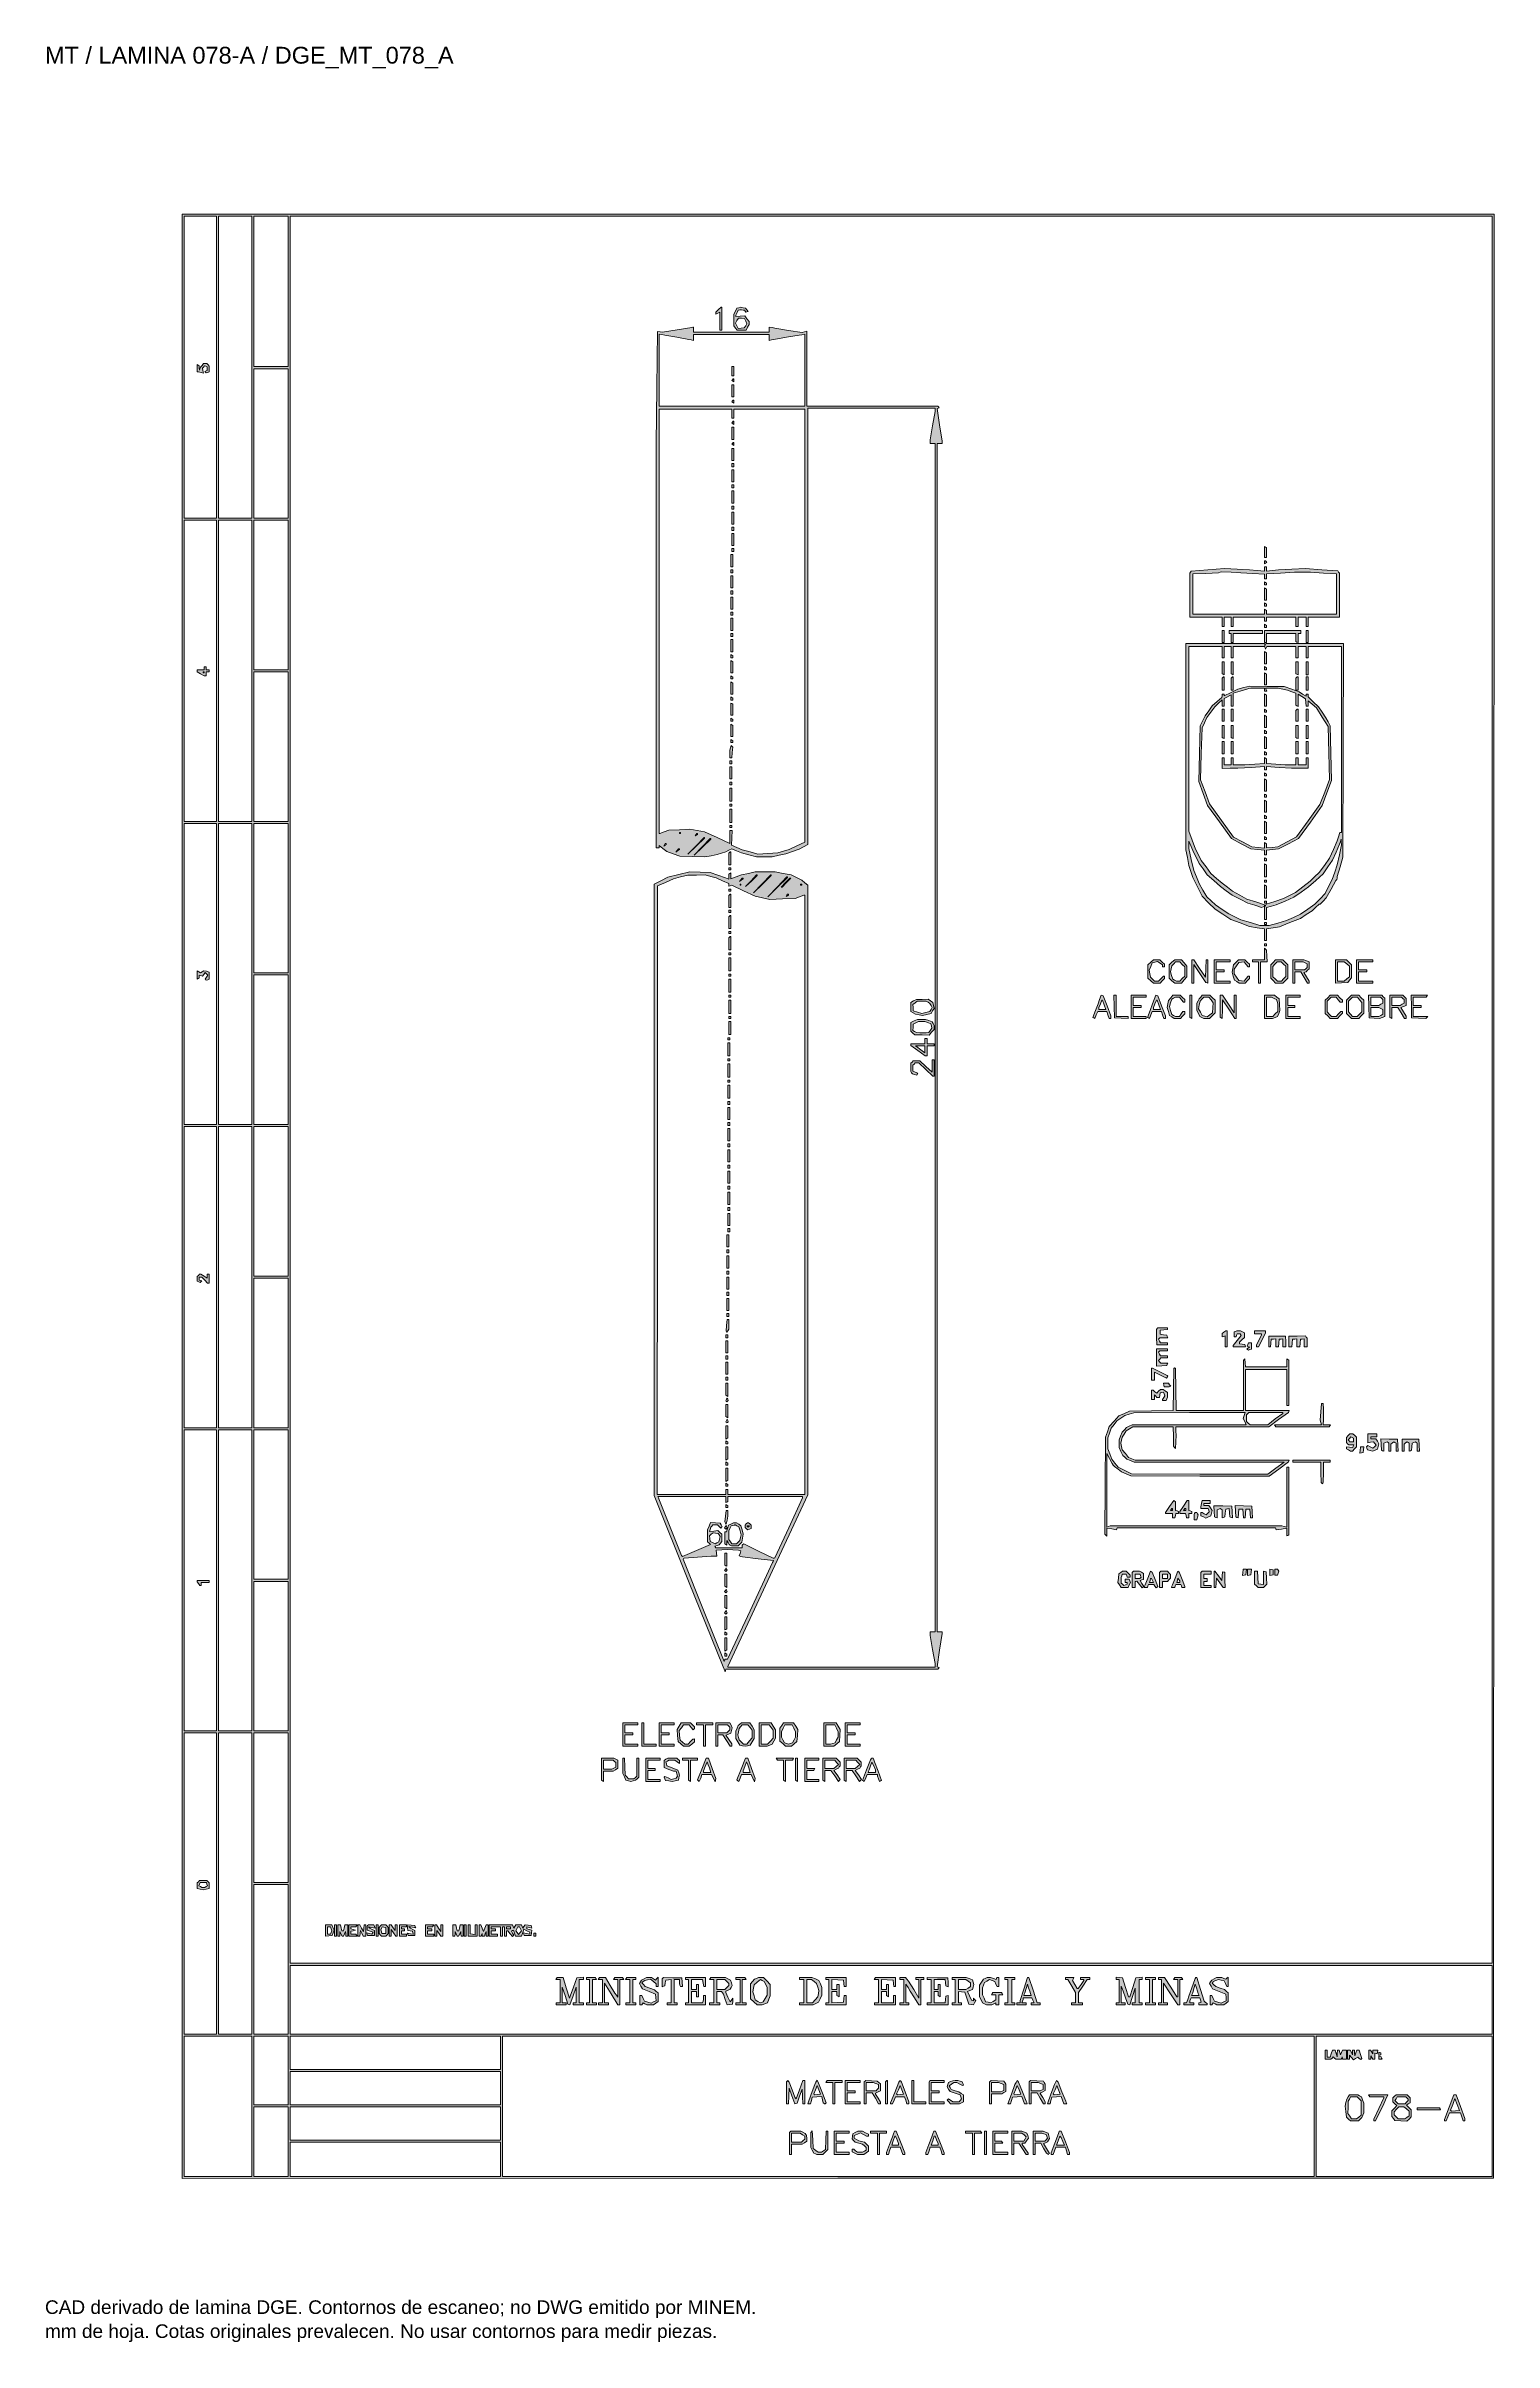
# Paper-space layout 'AN-23-DGE-078-A' of a CAD drawing. Header units: metres, sheet in millimetres. Extents: x 12 to 193, y 4 to 291.
import ezdxf

# ---------------------------------------------------------------- set-up
doc = ezdxf.new("R2010")
doc.units = ezdxf.units.M
for name, color, linetype, lineweight in [('DGE_CONTORNOS', 7, 'Continuous', 0), ('DGE_DATOS', 7, 'Continuous', 0), ('DGE_RELLENO', 7, 'Continuous', 0)]:
    doc.layers.add(name, color=color, linetype=linetype, lineweight=lineweight)
doc.styles.add('DGE_ARIAL', font='arial.ttf')

# ---------------------------------------------------------------- blocks, each defined once
blk = doc.blocks.new('LP_REF_DGE_MT_078_A')
at = {"layer": 'DGE_RELLENO'}
h = blk.add_hatch(color=7, dxfattribs=at)
h.paths.add_polyline_path([(29.11, 147.58), (29.11, 24.9), (110.99, 24.94), (192.87, 24.97), (192.9, 147.61), (192.93, 270.25), (111.02, 270.25), (29.11, 270.25)], flags=0)
h.paths.add_polyline_path([(33.4, 251.13), (33.4, 232.26), (31.38, 232.26), (29.36, 232.26), (29.36, 251.13), (29.36, 270), (31.38, 270), (33.4, 270)], flags=0)
h.paths.add_polyline_path([(37.82, 251.13), (37.82, 232.26), (35.74, 232.26), (33.66, 232.26), (33.66, 251.13), (33.66, 270), (35.74, 270), (37.82, 270)], flags=0)
h.paths.add_polyline_path([(42.36, 260.6), (42.36, 251.2), (40.22, 251.2), (38.07, 251.2), (38.07, 260.6), (38.07, 270), (40.22, 270), (42.36, 270)], flags=0)
h.paths.add_polyline_path([(192.68, 160.89), (192.68, 51.79), (117.65, 51.79), (42.62, 51.79), (42.62, 160.89), (42.62, 270), (117.65, 270), (192.68, 270)], flags=0)
h.paths.add_polyline_path([(42.36, 241.6), (42.36, 232.26), (40.22, 232.26), (38.07, 232.26), (38.07, 241.6), (38.07, 250.94), (40.22, 250.94), (42.36, 250.94)], flags=0)
h.paths.add_polyline_path([(33.4, 213.21), (33.4, 194.4), (31.38, 194.4), (29.36, 194.4), (29.36, 213.21), (29.36, 232.01), (31.38, 232.01), (33.4, 232.01)], flags=0)
h.paths.add_polyline_path([(37.82, 213.21), (37.82, 194.4), (35.74, 194.4), (33.66, 194.4), (33.66, 213.21), (33.66, 232.01), (35.74, 232.01), (37.82, 232.01)], flags=0)
h.paths.add_polyline_path([(42.36, 222.67), (42.36, 213.33), (40.22, 213.33), (38.07, 213.33), (38.07, 222.67), (38.07, 232.01), (40.22, 232.01), (42.36, 232.01)], flags=0)
h.paths.add_polyline_path([(42.36, 203.74), (42.36, 194.4), (40.22, 194.4), (38.07, 194.4), (38.07, 203.74), (38.07, 213.08), (40.22, 213.08), (42.36, 213.08)], flags=0)
h.paths.add_polyline_path([(33.4, 175.34), (33.4, 156.54), (31.38, 156.54), (29.36, 156.54), (29.36, 175.34), (29.36, 194.15), (31.38, 194.15), (33.4, 194.15)], flags=0)
h.paths.add_polyline_path([(37.82, 175.34), (37.82, 156.54), (35.74, 156.54), (33.66, 156.54), (33.66, 175.34), (33.66, 194.15), (35.74, 194.15), (37.82, 194.15)], flags=0)
h.paths.add_polyline_path([(42.36, 184.81), (42.36, 175.47), (40.22, 175.47), (38.07, 175.47), (38.07, 184.81), (38.07, 194.15), (40.22, 194.15), (42.36, 194.15)], flags=0)
h.paths.add_polyline_path([(42.36, 165.88), (42.36, 156.54), (40.22, 156.54), (38.07, 156.54), (38.07, 165.88), (38.07, 175.22), (40.22, 175.22), (42.36, 175.22)], flags=0)
h.paths.add_polyline_path([(33.4, 137.48), (33.4, 118.68), (31.38, 118.68), (29.36, 118.68), (29.36, 137.48), (29.36, 156.29), (31.38, 156.29), (33.4, 156.29)], flags=0)
h.paths.add_polyline_path([(37.82, 137.48), (37.82, 118.68), (35.74, 118.68), (33.66, 118.68), (33.66, 137.48), (33.66, 156.29), (35.74, 156.29), (37.82, 156.29)], flags=0)
h.paths.add_polyline_path([(42.36, 146.95), (42.36, 137.61), (40.22, 137.61), (38.07, 137.61), (38.07, 146.95), (38.07, 156.29), (40.22, 156.29), (42.36, 156.29)], flags=0)
h.paths.add_polyline_path([(42.36, 128.02), (42.36, 118.68), (40.22, 118.68), (38.07, 118.68), (38.07, 128.02), (38.07, 137.36), (40.22, 137.36), (42.36, 137.36)], flags=0)
h.paths.add_polyline_path([(33.4, 99.62), (33.4, 80.81), (31.38, 80.81), (29.36, 80.81), (29.36, 99.62), (29.36, 118.42), (31.38, 118.42), (33.4, 118.42)], flags=0)
h.paths.add_polyline_path([(37.82, 99.62), (37.82, 80.81), (35.74, 80.81), (33.66, 80.81), (33.66, 99.62), (33.66, 118.42), (35.74, 118.42), (37.82, 118.42)], flags=0)
h.paths.add_polyline_path([(42.36, 109.09), (42.36, 99.75), (40.22, 99.75), (38.07, 99.75), (38.07, 109.09), (38.07, 118.42), (40.22, 118.42), (42.36, 118.42)], flags=0)
h.paths.add_polyline_path([(42.36, 90.15), (42.36, 80.81), (40.22, 80.81), (38.07, 80.81), (38.07, 90.15), (38.07, 99.49), (40.22, 99.49), (42.36, 99.49)], flags=0)
h.paths.add_polyline_path([(33.4, 61.76), (33.4, 42.95), (31.38, 42.95), (29.36, 42.95), (29.36, 61.76), (29.36, 80.56), (31.38, 80.56), (33.4, 80.56)], flags=0)
h.paths.add_polyline_path([(37.82, 61.76), (37.82, 42.95), (35.74, 42.95), (33.66, 42.95), (33.66, 61.76), (33.66, 80.56), (35.74, 80.56), (37.82, 80.56)], flags=0)
h.paths.add_polyline_path([(42.36, 71.22), (42.36, 61.88), (40.22, 61.88), (38.07, 61.88), (38.07, 71.22), (38.07, 80.56), (40.22, 80.56), (42.36, 80.56)], flags=0)
h.paths.add_polyline_path([(42.36, 52.29), (42.36, 42.95), (40.22, 42.95), (38.07, 42.95), (38.07, 52.29), (38.07, 61.63), (40.22, 61.63), (42.36, 61.63)], flags=0)
h.paths.add_polyline_path([(192.68, 47.24), (192.68, 42.95), (117.65, 42.95), (42.62, 42.95), (42.62, 47.24), (42.62, 51.53), (117.65, 51.53), (192.68, 51.53)], flags=0)
h.paths.add_polyline_path([(37.82, 33.93), (37.82, 25.16), (33.59, 25.16), (29.36, 25.16), (29.36, 33.93), (29.36, 42.7), (33.59, 42.7), (37.82, 42.7)], flags=0)
h.paths.add_polyline_path([(42.36, 38.41), (42.36, 34.12), (40.22, 34.12), (38.07, 34.12), (38.07, 38.41), (38.07, 42.7), (40.22, 42.7), (42.36, 42.7)], flags=0)
h.paths.add_polyline_path([(68.87, 40.62), (68.87, 38.53), (55.74, 38.53), (42.62, 38.53), (42.62, 40.62), (42.62, 42.7), (55.74, 42.7), (68.87, 42.7)], flags=0)
h.paths.add_polyline_path([(170.46, 33.93), (170.46, 25.16), (119.79, 25.16), (69.12, 25.16), (69.12, 33.93), (69.12, 42.7), (119.79, 42.7), (170.46, 42.7)], flags=0)
h.paths.add_polyline_path([(192.68, 33.93), (192.68, 25.16), (181.7, 25.16), (170.72, 25.16), (170.72, 33.93), (170.72, 42.7), (181.7, 42.7), (192.68, 42.7)], flags=0)
h.paths.add_polyline_path([(68.87, 36.2), (68.87, 34.12), (55.74, 34.12), (42.62, 34.12), (42.62, 36.2), (42.62, 38.28), (55.74, 38.28), (68.87, 38.28)], flags=0)
h.paths.add_polyline_path([(42.36, 29.51), (42.36, 25.16), (40.22, 25.16), (38.07, 25.16), (38.07, 29.51), (38.07, 33.87), (40.22, 33.87), (42.36, 33.87)], flags=0)
h.paths.add_polyline_path([(68.87, 31.78), (68.87, 29.7), (55.74, 29.7), (42.62, 29.7), (42.62, 31.78), (42.62, 33.87), (55.74, 33.87), (68.87, 33.87)], flags=0)
h.paths.add_polyline_path([(68.87, 27.3), (68.87, 25.16), (55.74, 25.16), (42.62, 25.16), (42.62, 27.3), (42.62, 29.45), (55.74, 29.45), (68.87, 29.45)], flags=0)
h.paths.add_polyline_path([(31.61, 251.35), (31.42, 251.13), (31.35, 250.94), (31.28, 250.75), (31.27, 251.03), (31.26, 251.31), (31.13, 251.38), (31, 251.46), (31, 251.01), (31, 250.56), (31.1, 250.56), (31.19, 250.56), (31.5, 250.48), (31.8, 250.4), (31.72, 250.7), (31.65, 250.99), (31.78, 251.15), (31.91, 251.31), (32.09, 251.24), (32.27, 251.17), (32.27, 250.94), (32.27, 250.71), (32.11, 250.66), (31.95, 250.6), (32.04, 250.5), (32.13, 250.41), (32.32, 250.48), (32.52, 250.56), (32.52, 250.91), (32.52, 251.27), (32.37, 251.42), (32.22, 251.57), (32.01, 251.57), (31.8, 251.57)], flags=0)
h.paths.add_polyline_path([(96.1, 258.33), (95.75, 258.02), (95.75, 257.89), (95.75, 257.75), (96, 257.88), (96.25, 258.02), (96.25, 256.88), (96.25, 255.74), (96.38, 255.74), (96.51, 255.74), (96.51, 257.19), (96.51, 258.64), (96.48, 258.64), (96.44, 258.63)], flags=0)
h.paths.add_polyline_path([(98.62, 258.56), (98.4, 258.5), (98.21, 258.13), (98.02, 257.77), (98.02, 257.04), (98.02, 256.3), (98.22, 256.02), (98.41, 255.74), (98.97, 255.74), (99.53, 255.74), (99.72, 256.11), (99.91, 256.48), (99.91, 256.66), (99.91, 256.84), (99.64, 257.18), (99.37, 257.53), (98.82, 257.48), (98.27, 257.44), (98.27, 257.53), (98.27, 257.62), (98.42, 257.94), (98.57, 258.26), (98.77, 258.28), (98.97, 258.29), (99.16, 258.27), (99.35, 258.24), (99.43, 258.11), (99.51, 257.98), (99.65, 258.03), (99.8, 258.08), (99.63, 258.29), (99.47, 258.5), (99.16, 258.56), (98.84, 258.62)], flags=0)
h.paths.add_polyline_path([(99.5, 256.88), (99.65, 256.56), (99.49, 256.31), (99.32, 256.05), (98.92, 256.02), (98.53, 255.98), (98.38, 256.3), (98.23, 256.62), (98.4, 256.95), (98.58, 257.27), (98.96, 257.23), (99.34, 257.19)], flags=0)
h.paths.add_polyline_path([(90.95, 255.79), (89.12, 255.49), (88.8, 255.54), (88.47, 255.6), (88.39, 248.58), (88.3, 241.56), (88.3, 216.34), (88.3, 191.12), (88.49, 191.12), (88.68, 191.12), (88.68, 191.25), (88.68, 191.38), (89.16, 191.01), (89.63, 190.63), (90.45, 190.35), (91.27, 190.06), (92.83, 190.01), (94.39, 189.96), (95.17, 190.11), (95.94, 190.26), (96.49, 190.44), (97.03, 190.62), (97.39, 190.81), (97.75, 190.99), (98.36, 190.73), (98.97, 190.47), (99.9, 190.23), (100.84, 189.98), (101.82, 189.98), (102.8, 189.98), (103.66, 190.17), (104.52, 190.35), (105.34, 190.65), (106.16, 190.94), (106.7, 191.22), (107.23, 191.5), (107.23, 218.76), (107.23, 246.02), (115.19, 246.02), (123.14, 246.02), (123.14, 245.8), (123.14, 245.58), (122.82, 243.82), (122.51, 242.06), (122.51, 241.83), (122.51, 241.6), (122.82, 241.6), (123.14, 241.6), (123.14, 167.39), (123.14, 93.18), (122.82, 93.18), (122.51, 93.18), (122.51, 92.96), (122.51, 92.74), (122.82, 90.98), (123.14, 89.22), (123.14, 88.99), (123.14, 88.77), (110.2, 88.77), (97.26, 88.77), (97.26, 88.82), (97.26, 88.87), (102.25, 99.58), (107.23, 110.28), (107.23, 148.36), (107.23, 186.43), (106.86, 186.74), (106.48, 187.06), (105.82, 187.39), (105.15, 187.71), (104.16, 187.9), (103.17, 188.09), (101.93, 188.09), (100.69, 188.09), (99.83, 187.91), (98.97, 187.72), (98.31, 187.47), (97.64, 187.21), (97.64, 187.59), (97.64, 187.98), (97.52, 187.9), (97.39, 187.82), (97.39, 187.5), (97.39, 187.18), (97.17, 187.27), (96.95, 187.35), (96, 187.68), (95.06, 188), (93.79, 188.06), (92.52, 188.12), (91.13, 187.78), (89.75, 187.43), (88.9, 187), (88.05, 186.57), (88.05, 148.39), (88.05, 110.2), (92.36, 99.51), (96.66, 88.83), (96.79, 88.51), (96.92, 88.2), (96.97, 88.36), (97.03, 88.51), (110.27, 88.51), (123.5, 88.51), (123.57, 88.63), (123.64, 88.74), (123.51, 88.79), (123.38, 88.83), (123.7, 90.89), (124.02, 92.96), (124.02, 93.07), (124.02, 93.18), (123.7, 93.18), (123.39, 93.18), (123.39, 167.39), (123.39, 241.6), (123.7, 241.6), (124.02, 241.6), (124.02, 241.75), (124.02, 241.89), (123.7, 243.92), (123.38, 245.95), (123.51, 246), (123.64, 246.04), (123.57, 246.16), (123.5, 246.27), (115.3, 246.27), (107.11, 246.27), (107.11, 250.95), (107.11, 255.62), (106.82, 255.55), (106.54, 255.47), (104.84, 255.73), (103.13, 255.99), (102.79, 256.07), (102.44, 256.14), (102.44, 255.81), (102.44, 255.49), (97.71, 255.49), (92.97, 255.49), (92.97, 255.8), (92.97, 256.12), (92.88, 256.11), (92.78, 256.09)], flags=0)
h.paths.add_polyline_path([(90.89, 254.86), (92.41, 254.6), (92.69, 254.53), (92.97, 254.47), (92.97, 254.85), (92.97, 255.23), (97.71, 255.23), (102.44, 255.23), (102.44, 254.85), (102.44, 254.47), (102.72, 254.54), (103.01, 254.6), (104.58, 254.86), (106.16, 255.11), (106.51, 255.18), (106.86, 255.25), (106.86, 250.76), (106.86, 246.27), (97.77, 246.27), (88.68, 246.27), (88.68, 250.76), (88.68, 255.25), (89.03, 255.19), (89.38, 255.12)], flags=0)
h.paths.add_polyline_path([(97.77, 245.33), (97.77, 244.76), (97.9, 244.76), (98.02, 244.76), (98.02, 245.33), (98.02, 245.89), (102.44, 245.89), (106.86, 245.89), (106.86, 218.84), (106.86, 191.79), (105.88, 191.34), (104.9, 190.89), (104.21, 190.68), (103.51, 190.47), (102.25, 190.4), (100.99, 190.33), (100.03, 190.59), (99.07, 190.86), (98.4, 191.15), (97.73, 191.44), (97.76, 192.36), (97.79, 193.27), (97.65, 193.27), (97.52, 193.27), (97.52, 192.46), (97.52, 191.65), (95.93, 192.38), (94.33, 193.12), (93.43, 193.27), (92.53, 193.43), (91.21, 193.36), (89.88, 193.29), (89.33, 193.09), (88.78, 192.89), (88.73, 192.89), (88.68, 192.89), (88.68, 219.39), (88.68, 245.89), (93.23, 245.89), (97.77, 245.89)], flags=0)
h.paths.add_polyline_path([(91.33, 192.95), (91.33, 192.89), (91.27, 192.89), (91.21, 192.89), (91.21, 192.95), (91.21, 193.01), (91.27, 193.01), (91.33, 193.01)], flags=0)
h.paths.add_polyline_path([(93.48, 192.83), (93.48, 192.78), (93.33, 192.69), (93.19, 192.6), (93.28, 192.74), (93.37, 192.89), (93.42, 192.89), (93.48, 192.89)], flags=0)
h.paths.add_polyline_path([(94.36, 192.35), (94.36, 192.31), (93.32, 191.31), (92.28, 190.3), (93.29, 191.34), (94.29, 192.38), (94.33, 192.38), (94.36, 192.38)], flags=0)
h.paths.add_polyline_path([(95.12, 192.22), (95.12, 192.19), (94.08, 191.18), (93.04, 190.17), (94.04, 191.22), (95.05, 192.26), (95.08, 192.26), (95.12, 192.26)], flags=0)
h.paths.add_polyline_path([(89.57, 191.57), (89.57, 191.51), (89.42, 191.42), (89.27, 191.33), (89.36, 191.48), (89.45, 191.63), (89.51, 191.63), (89.57, 191.63)], flags=0)
h.paths.add_polyline_path([(91.21, 190.95), (91.21, 190.9), (90.99, 190.73), (90.76, 190.55), (90.94, 190.77), (91.11, 190.99), (91.16, 190.99), (91.21, 190.99)], flags=0)
h.paths.add_polyline_path([(95.12, 187.53), (95.81, 187.34), (96.6, 186.99), (97.38, 186.64), (97.39, 186.47), (97.39, 186.3), (97.57, 186.37), (97.76, 186.44), (99.22, 185.74), (100.69, 185.05), (101.6, 184.85), (102.5, 184.66), (104.08, 184.72), (105.66, 184.78), (106.21, 184.99), (106.76, 185.19), (106.81, 185.19), (106.86, 185.19), (106.86, 147.77), (106.86, 110.35), (102.06, 110.35), (97.26, 110.35), (97.26, 110.66), (97.26, 110.98), (97.14, 110.98), (97.01, 110.98), (97.01, 110.66), (97.01, 110.35), (92.72, 110.35), (88.43, 110.35), (88.46, 148.35), (88.49, 186.36), (89.48, 186.79), (90.46, 187.22), (91.37, 187.46), (92.28, 187.7), (93.35, 187.7), (94.42, 187.71)], flags=0)
h.paths.add_polyline_path([(100.92, 187.68), (100.92, 187.64), (100.2, 186.95), (99.47, 186.26), (100.16, 186.99), (100.85, 187.71), (100.89, 187.71), (100.92, 187.71)], flags=0)
h.paths.add_polyline_path([(102.69, 187.68), (102.69, 187.64), (101.59, 186.57), (100.48, 185.5), (101.55, 186.61), (102.62, 187.71), (102.66, 187.71), (102.69, 187.71)], flags=0)
h.paths.add_polyline_path([(104.71, 187.43), (104.71, 187.39), (103.48, 186.2), (102.25, 185), (103.45, 186.23), (104.64, 187.46), (104.68, 187.46), (104.71, 187.46)], flags=0)
h.paths.add_polyline_path([(99.16, 187.29), (99.16, 187.24), (98.94, 187.07), (98.72, 186.89), (98.89, 187.11), (99.06, 187.33), (99.11, 187.33), (99.16, 187.33)], flags=0)
h.paths.add_polyline_path([(104.58, 186.77), (104.03, 186.2), (103.96, 186.2), (103.9, 186.2), (104.46, 186.77), (105.02, 187.33), (105.08, 187.33), (105.14, 187.33)], flags=0)
h.paths.add_polyline_path([(98.9, 186.51), (98.9, 186.45), (98.84, 186.45), (98.78, 186.45), (98.78, 186.51), (98.78, 186.58), (98.84, 186.58), (98.9, 186.58)], flags=0)
h.paths.add_polyline_path([(106.48, 186.51), (106.48, 186.45), (106.41, 186.45), (106.35, 186.45), (106.35, 186.51), (106.35, 186.58), (106.41, 186.58), (106.48, 186.58)], flags=0)
h.paths.add_polyline_path([(104.84, 185.26), (104.84, 185.2), (104.69, 185.11), (104.55, 185.02), (104.64, 185.17), (104.73, 185.32), (104.78, 185.32), (104.84, 185.32)], flags=0)
h.paths.add_polyline_path([(97.01, 109.71), (97.01, 109.32), (97.14, 109.4), (97.26, 109.48), (97.26, 109.79), (97.26, 110.09), (101.93, 110.09), (106.6, 110.09), (106.6, 110), (106.6, 109.91), (104.87, 106.16), (103.13, 102.41), (103.03, 102.4), (102.93, 102.4), (101.09, 103.28), (99.25, 104.16), (99.14, 104.09), (99.03, 104.02), (99.03, 103.85), (99.03, 103.68), (97.39, 103.68), (95.75, 103.69), (95.68, 103.79), (95.62, 103.89), (95.91, 103.98), (96.19, 104.07), (96.34, 104.28), (96.5, 104.48), (96.5, 104.93), (96.51, 105.39), (96.26, 105.61), (96.01, 105.84), (95.5, 105.77), (94.98, 105.7), (95.07, 105.97), (95.15, 106.25), (95.28, 106.4), (95.4, 106.56), (95.69, 106.56), (95.98, 106.56), (96.19, 106.36), (96.39, 106.15), (96.48, 106.24), (96.56, 106.32), (96.43, 106.54), (96.29, 106.75), (95.7, 106.79), (95.11, 106.83), (94.93, 106.38), (94.74, 105.94), (94.74, 105.19), (94.74, 104.43), (94.91, 104.26), (95.08, 104.09), (93.33, 103.35), (91.58, 102.61), (91.53, 102.66), (91.49, 102.71), (90.07, 106.25), (88.65, 109.78), (88.59, 109.94), (88.53, 110.09), (92.77, 110.09), (97.01, 110.09)], flags=0)
h.paths.add_polyline_path([(96.17, 105.29), (96.29, 105.09), (96.21, 104.75), (96.13, 104.42), (95.9, 104.3), (95.67, 104.18), (95.36, 104.33), (95.06, 104.48), (95.01, 104.84), (94.97, 105.19), (95.2, 105.37), (95.43, 105.55), (95.74, 105.52), (96.04, 105.49)], flags=0)
h.paths.add_polyline_path([(98.75, 103.34), (98.9, 103.29), (98.78, 102.98), (98.66, 102.66), (98.88, 102.6), (99.09, 102.54), (101.03, 102.32), (102.96, 102.11), (102.9, 101.97), (102.85, 101.83), (100.03, 95.8), (97.22, 89.78), (97.06, 89.78), (96.91, 89.78), (96.86, 89.63), (96.81, 89.48), (94.24, 95.88), (91.68, 102.28), (91.73, 102.33), (91.79, 102.39), (93.48, 102.52), (95.18, 102.65), (95.54, 102.65), (95.9, 102.65), (95.85, 103.02), (95.79, 103.39), (96.5, 103.43), (97.2, 103.47), (97.9, 103.43), (98.59, 103.39)], flags=0)
h.paths.add_polyline_path([(164.28, 228.04), (164.28, 227.34), (164.41, 227.34), (164.53, 227.34), (164.53, 227.97), (164.53, 228.59), (164.41, 228.67), (164.28, 228.75)], flags=0)
h.paths.add_polyline_path([(164.28, 226.77), (164.28, 226.57), (164.41, 226.65), (164.54, 226.73), (164.46, 226.85), (164.39, 226.96), (164.34, 226.96), (164.28, 226.96)], flags=0)
h.paths.add_polyline_path([(164.28, 225.94), (164.28, 225.66), (163.35, 225.74), (162.41, 225.82), (160.84, 225.91), (159.28, 225.99), (157.2, 225.83), (155.13, 225.67), (155.04, 225.53), (154.94, 225.39), (154.94, 222.64), (154.94, 219.9), (156.96, 219.9), (158.98, 219.9), (158.98, 219.33), (158.98, 218.76), (159.11, 218.76), (159.23, 218.76), (159.23, 219.33), (159.23, 219.9), (159.67, 219.9), (160.12, 219.9), (160.12, 219.33), (160.12, 218.76), (160.24, 218.76), (160.37, 218.76), (160.37, 219.33), (160.37, 219.9), (162.32, 219.9), (164.28, 219.9), (164.28, 219.64), (164.28, 219.39), (164.41, 219.39), (164.53, 219.39), (164.53, 219.64), (164.53, 219.9), (166.36, 219.9), (168.19, 219.9), (168.19, 219.33), (168.19, 218.76), (168.32, 218.76), (168.45, 218.76), (168.45, 219.33), (168.45, 219.9), (168.95, 219.9), (169.45, 219.9), (169.45, 219.33), (169.45, 218.76), (169.58, 218.76), (169.71, 218.76), (169.71, 219.33), (169.71, 219.9), (171.66, 219.9), (173.62, 219.9), (173.62, 222.64), (173.62, 225.39), (173.52, 225.53), (173.43, 225.68), (171.41, 225.83), (169.39, 225.99), (167.7, 225.9), (166, 225.82), (165.27, 225.74), (164.53, 225.67), (164.53, 225.94), (164.53, 226.21), (164.41, 226.21), (164.28, 226.21)], flags=0)
h.paths.add_polyline_path([(162.8, 225.37), (164.28, 225.29), (164.28, 224.99), (164.28, 224.69), (164.41, 224.69), (164.53, 224.69), (164.53, 224.99), (164.53, 225.3), (166.27, 225.4), (168, 225.51), (169.01, 225.51), (170.02, 225.51), (171.63, 225.4), (173.24, 225.3), (173.24, 222.79), (173.24, 220.27), (168.89, 220.27), (164.53, 220.27), (164.53, 220.52), (164.53, 220.76), (164.41, 220.84), (164.28, 220.92), (164.28, 220.6), (164.28, 220.27), (159.8, 220.27), (155.32, 220.27), (155.32, 222.79), (155.32, 225.3), (156.93, 225.38), (158.54, 225.46), (158.73, 225.51), (158.92, 225.56), (160.12, 225.51), (161.31, 225.45)], flags=0)
h.paths.add_polyline_path([(164.28, 218.83), (164.28, 218.63), (164.41, 218.63), (164.53, 218.63), (164.53, 218.75), (164.53, 218.87), (164.41, 218.95), (164.28, 219.03)], flags=0)
h.paths.add_polyline_path([(158.98, 217.5), (158.98, 216.74), (159.11, 216.74), (159.23, 216.74), (159.23, 217.5), (159.23, 218.26), (159.11, 218.26), (158.98, 218.26)], flags=0)
h.paths.add_polyline_path([(159.86, 218.07), (159.86, 217.88), (159.99, 217.88), (160.12, 217.88), (160.12, 217.31), (160.12, 216.74), (160.24, 216.74), (160.37, 216.74), (160.37, 217.31), (160.37, 217.88), (162.2, 217.88), (164.03, 217.88), (164.03, 218.07), (164.03, 218.26), (161.95, 218.26), (159.86, 218.26)], flags=0)
h.paths.add_polyline_path([(164.28, 217.49), (164.28, 216.74), (164.41, 216.74), (164.53, 216.74), (164.53, 217.31), (164.53, 217.88), (166.36, 217.88), (168.19, 217.88), (168.19, 217.38), (168.19, 216.88), (168.32, 216.8), (168.45, 216.73), (168.45, 217.3), (168.45, 217.88), (168.63, 217.88), (168.82, 217.88), (168.82, 218.07), (168.82, 218.26), (166.55, 218.25), (164.28, 218.23)], flags=0)
h.paths.add_polyline_path([(169.45, 217.5), (169.45, 216.74), (169.58, 216.74), (169.71, 216.74), (169.71, 217.5), (169.71, 218.26), (169.58, 218.26), (169.45, 218.26)], flags=0)
h.paths.add_polyline_path([(154.44, 203.74), (154.44, 190.86), (154.64, 189.88), (154.84, 188.91), (155.08, 188.15), (155.33, 187.4), (155.91, 186.22), (156.49, 185.05), (157.29, 184.25), (158.09, 183.45), (159.07, 182.81), (160.05, 182.17), (161.23, 181.72), (162.41, 181.27), (163.34, 181.12), (164.28, 180.97), (164.28, 180.24), (164.28, 179.51), (164.41, 179.51), (164.53, 179.51), (164.53, 180.25), (164.53, 180.99), (165.33, 181.12), (166.13, 181.25), (167.44, 181.77), (168.76, 182.28), (169.48, 182.76), (170.2, 183.24), (170.64, 183.65), (171.09, 184.05), (171.16, 184.05), (171.23, 184.05), (171.6, 184.46), (171.98, 184.87), (172.57, 185.95), (173.16, 187.02), (173.23, 187.08), (173.3, 187.15), (173.32, 187.33), (173.34, 187.52), (173.7, 188.72), (174.06, 189.92), (174.09, 203.27), (174.13, 216.61), (169.28, 216.61), (164.43, 216.61), (164.36, 216.46), (164.3, 216.3), (164.29, 216.46), (164.28, 216.61), (159.36, 216.61), (154.44, 216.61)], flags=0)
h.paths.add_polyline_path([(158.98, 215.54), (158.98, 214.85), (159.11, 214.85), (159.23, 214.85), (159.23, 215.54), (159.23, 216.24), (159.67, 216.24), (160.12, 216.24), (160.12, 215.54), (160.12, 214.85), (160.24, 214.85), (160.37, 214.85), (160.37, 215.54), (160.37, 216.24), (162.31, 216.24), (164.26, 216.24), (164.33, 216.08), (164.41, 215.92), (164.48, 216.08), (164.55, 216.24), (166.37, 216.24), (168.19, 216.24), (168.19, 215.54), (168.19, 214.85), (168.32, 214.85), (168.45, 214.85), (168.45, 215.54), (168.45, 216.24), (168.95, 216.24), (169.45, 216.24), (169.45, 215.54), (169.45, 214.85), (169.58, 214.85), (169.71, 214.85), (169.71, 215.54), (169.71, 216.24), (171.79, 216.24), (173.87, 216.24), (173.87, 204.62), (173.87, 193.01), (173.77, 193.01), (173.66, 193.01), (173.5, 192.49), (173.35, 191.97), (172.87, 190.88), (172.4, 189.79), (171.76, 188.91), (171.11, 188.03), (170.53, 187.49), (169.96, 186.95), (169.04, 186.25), (168.13, 185.54), (167.37, 185.16), (166.62, 184.77), (165.55, 184.41), (164.48, 184.05), (164.38, 183.89), (164.28, 183.74), (164.28, 182.95), (164.28, 182.16), (164.41, 182.16), (164.53, 182.16), (164.53, 182.9), (164.53, 183.64), (165.13, 183.81), (165.73, 183.97), (166.84, 184.44), (167.95, 184.92), (168.86, 185.58), (169.77, 186.24), (170.68, 187.04), (171.59, 187.85), (172.16, 188.72), (172.74, 189.58), (173.2, 190.57), (173.65, 191.56), (173.75, 191.88), (173.85, 192.19), (173.86, 191.83), (173.87, 191.48), (173.62, 190.23), (173.36, 188.98), (173.03, 188.06), (172.7, 187.15), (172.27, 186.27), (171.83, 185.4), (171.2, 184.74), (170.57, 184.07), (169.67, 183.45), (168.76, 182.82), (167.88, 182.42), (167, 182.02), (165.93, 181.71), (164.86, 181.4), (164.27, 181.4), (163.69, 181.4), (162.5, 181.76), (161.31, 182.12), (160.56, 182.49), (159.8, 182.86), (158.98, 183.42), (158.16, 183.98), (157.62, 184.48), (157.07, 184.98), (156.58, 185.82), (156.1, 186.65), (155.78, 187.46), (155.45, 188.28), (155.13, 189.65), (154.81, 191.02), (154.82, 191.48), (154.83, 191.94), (155.12, 191.25), (155.41, 190.55), (155.76, 189.86), (156.11, 189.16), (156.6, 188.46), (157.1, 187.75), (157.93, 187.01), (158.76, 186.28), (159.49, 185.74), (160.23, 185.2), (161.22, 184.71), (162.2, 184.21), (163.05, 183.93), (163.91, 183.65), (164.1, 183.72), (164.28, 183.79), (164.28, 183.9), (164.28, 184), (163.18, 184.35), (162.07, 184.71), (161.17, 185.19), (160.26, 185.67), (159.63, 186.17), (159, 186.67), (158.29, 187.28), (157.58, 187.9), (156.97, 188.72), (156.36, 189.54), (156.01, 190.24), (155.66, 190.93), (155.24, 192.07), (154.82, 193.2), (154.82, 204.72), (154.81, 216.24), (156.9, 216.24), (158.98, 216.24)], flags=0)
h.paths.add_polyline_path([(97.47, 190.53), (97.39, 190.45), (97.39, 189.71), (97.39, 188.98), (97.52, 188.98), (97.64, 188.98), (97.64, 189.8), (97.64, 190.62), (97.6, 190.62), (97.56, 190.62)], flags=0)
h.paths.add_polyline_path([(97.39, 188.47), (97.39, 188.34), (97.52, 188.34), (97.64, 188.34), (97.64, 188.47), (97.64, 188.6), (97.52, 188.6), (97.39, 188.6)], flags=0)
h.paths.add_polyline_path([(164.28, 179), (164.28, 178.88), (164.41, 178.88), (164.53, 178.88), (164.53, 179), (164.53, 179.13), (164.41, 179.13), (164.28, 179.13)], flags=0)
h.paths.add_polyline_path([(164.28, 177.83), (164.28, 177.11), (163.52, 177.11), (162.77, 177.11), (162.77, 176.99), (162.77, 176.86), (163.14, 176.86), (163.52, 176.86), (163.52, 175.53), (163.52, 174.21), (163.65, 174.21), (163.78, 174.21), (163.78, 175.53), (163.78, 176.86), (164.2, 176.86), (164.62, 176.86), (164.56, 177.58), (164.5, 178.31), (164.39, 178.43), (164.28, 178.55)], flags=0)
h.paths.add_polyline_path([(150.06, 176.81), (149.7, 176.5), (149.7, 175.66), (149.7, 174.82), (150.06, 174.51), (150.41, 174.21), (150.82, 174.21), (151.24, 174.21), (151.51, 174.5), (151.79, 174.79), (151.79, 174.94), (151.79, 175.09), (151.73, 175.09), (151.67, 175.09), (151.36, 174.78), (151.04, 174.46), (150.78, 174.46), (150.52, 174.46), (150.28, 174.71), (150.03, 174.95), (149.95, 175.38), (149.87, 175.81), (150.06, 176.27), (150.25, 176.72), (150.58, 176.81), (150.9, 176.89), (151.22, 176.68), (151.53, 176.47), (151.53, 176.35), (151.53, 176.23), (151.66, 176.23), (151.79, 176.23), (151.79, 176.4), (151.79, 176.56), (151.49, 176.84), (151.2, 177.11), (150.81, 177.11), (150.41, 177.11)], flags=0)
h.paths.add_polyline_path([(152.71, 176.81), (152.35, 176.5), (152.35, 175.66), (152.35, 174.82), (152.71, 174.51), (153.06, 174.21), (153.49, 174.21), (153.91, 174.21), (154.24, 174.6), (154.56, 174.99), (154.56, 175.66), (154.56, 176.33), (154.24, 176.72), (153.91, 177.11), (153.49, 177.11), (153.06, 177.11)], flags=0)
h.paths.add_polyline_path([(154, 176.55), (154.31, 176.24), (154.31, 175.66), (154.31, 175.08), (154, 174.77), (153.69, 174.46), (153.49, 174.46), (153.28, 174.46), (153.05, 174.59), (152.82, 174.71), (152.67, 175.15), (152.52, 175.6), (152.61, 175.99), (152.7, 176.38), (152.93, 176.62), (153.17, 176.86), (153.43, 176.86), (153.69, 176.86)], flags=0)
h.paths.add_polyline_path([(155.19, 175.66), (155.19, 174.21), (155.32, 174.21), (155.45, 174.21), (155.45, 175.38), (155.45, 176.54), (156.2, 175.41), (156.96, 174.27), (157.09, 174.23), (157.21, 174.19), (157.21, 175.65), (157.21, 177.11), (157.09, 177.11), (156.97, 177.11), (156.93, 176.02), (156.9, 174.93), (156.17, 176.02), (155.44, 177.11), (155.32, 177.11), (155.19, 177.11)], flags=0)
h.paths.add_polyline_path([(157.97, 175.66), (157.97, 174.21), (158.98, 174.21), (159.99, 174.21), (159.99, 174.33), (159.99, 174.46), (159.11, 174.46), (158.22, 174.46), (158.22, 175.03), (158.22, 175.6), (158.73, 175.6), (159.23, 175.6), (159.23, 175.72), (159.23, 175.85), (158.73, 175.85), (158.22, 175.85), (158.22, 176.35), (158.22, 176.86), (159.11, 176.86), (159.99, 176.86), (159.99, 176.99), (159.99, 177.11), (158.98, 177.11), (157.97, 177.11)], flags=0)
h.paths.add_polyline_path([(160.71, 176.81), (160.38, 176.51), (160.3, 176.04), (160.21, 175.57), (160.37, 175.08), (160.53, 174.59), (160.82, 174.4), (161.12, 174.21), (161.48, 174.21), (161.84, 174.21), (162.11, 174.5), (162.39, 174.79), (162.39, 174.94), (162.39, 175.09), (162.31, 175.09), (162.23, 175.09), (161.98, 174.77), (161.73, 174.45), (161.4, 174.49), (161.07, 174.52), (160.78, 174.95), (160.49, 175.38), (160.49, 175.66), (160.49, 175.94), (160.78, 176.37), (161.07, 176.8), (161.4, 176.83), (161.73, 176.87), (161.98, 176.55), (162.23, 176.23), (162.31, 176.23), (162.39, 176.23), (162.39, 176.4), (162.39, 176.56), (162.1, 176.84), (161.8, 177.11), (161.42, 177.11), (161.04, 177.11)], flags=0)
h.paths.add_polyline_path([(165.35, 176.8), (165.04, 176.49), (165.04, 175.66), (165.04, 174.83), (165.35, 174.52), (165.66, 174.21), (166.11, 174.21), (166.56, 174.21), (166.87, 174.52), (167.18, 174.83), (167.18, 175.66), (167.18, 176.49), (166.87, 176.8), (166.56, 177.11), (166.11, 177.11), (165.66, 177.11)], flags=0)
h.paths.add_polyline_path([(166.64, 176.58), (166.93, 176.31), (166.93, 175.68), (166.93, 175.05), (166.66, 174.75), (166.38, 174.46), (166.13, 174.46), (165.87, 174.46), (165.58, 174.74), (165.29, 175.01), (165.29, 175.64), (165.29, 176.27), (165.56, 176.57), (165.84, 176.86), (166.09, 176.86), (166.35, 176.86)], flags=0)
h.paths.add_polyline_path([(167.81, 175.66), (167.81, 174.21), (167.94, 174.21), (168.07, 174.21), (168.07, 174.9), (168.07, 175.6), (168.43, 175.6), (168.79, 175.6), (169.21, 174.9), (169.63, 174.21), (169.73, 174.21), (169.83, 174.21), (169.83, 174.34), (169.83, 174.47), (169.5, 174.99), (169.17, 175.52), (169.31, 175.57), (169.46, 175.62), (169.65, 175.81), (169.83, 175.99), (169.83, 176.43), (169.83, 176.87), (169.51, 176.99), (169.19, 177.11), (168.5, 177.11), (167.81, 177.11)], flags=0)
h.paths.add_polyline_path([(169.34, 176.73), (169.58, 176.6), (169.58, 176.38), (169.58, 176.15), (169.43, 176), (169.28, 175.85), (168.67, 175.85), (168.07, 175.85), (168.07, 176.35), (168.07, 176.86), (168.58, 176.86), (169.09, 176.86)], flags=0)
h.paths.add_polyline_path([(173.12, 175.64), (173.12, 174.18), (173.89, 174.23), (174.67, 174.29), (174.9, 174.58), (175.13, 174.87), (175.13, 175.68), (175.13, 176.49), (174.82, 176.8), (174.51, 177.11), (173.81, 177.11), (173.12, 177.11)], flags=0)
h.paths.add_polyline_path([(174.55, 176.6), (174.88, 176.34), (174.88, 175.66), (174.88, 174.98), (174.55, 174.72), (174.22, 174.46), (173.79, 174.46), (173.37, 174.46), (173.37, 175.66), (173.37, 176.86), (173.79, 176.86), (174.22, 176.86)], flags=0)
h.paths.add_polyline_path([(175.77, 175.66), (175.77, 174.21), (176.78, 174.21), (177.78, 174.21), (177.78, 174.33), (177.78, 174.46), (176.9, 174.46), (176.02, 174.46), (176.02, 175.03), (176.02, 175.6), (176.52, 175.6), (177.03, 175.6), (177.03, 175.72), (177.03, 175.85), (176.52, 175.85), (176.02, 175.85), (176.02, 176.35), (176.02, 176.86), (176.9, 176.86), (177.78, 176.86), (177.78, 176.99), (177.78, 177.11), (176.78, 177.11), (175.77, 177.11)], flags=0)
h.paths.add_polyline_path([(143.67, 172.16), (143.49, 171.62), (143.16, 170.77), (142.84, 169.92), (142.95, 169.85), (143.07, 169.78), (143.26, 170.23), (143.44, 170.67), (144.01, 170.67), (144.57, 170.67), (144.72, 170.23), (144.86, 169.79), (144.98, 169.79), (145.1, 169.79), (145.09, 169.95), (145.08, 170.11), (144.61, 171.36), (144.13, 172.62), (144, 172.66), (143.86, 172.71)], flags=0)
h.paths.add_polyline_path([(144.26, 171.5), (144.45, 170.93), (144.02, 170.93), (143.58, 170.93), (143.58, 171.04), (143.58, 171.15), (143.77, 171.61), (143.96, 172.06), (144.01, 172.06), (144.06, 172.06)], flags=0)
h.paths.add_polyline_path([(145.5, 171.27), (145.54, 169.85), (146.39, 169.82), (147.24, 169.78), (147.24, 169.91), (147.24, 170.04), (146.49, 170.04), (145.73, 170.04), (145.73, 171.37), (145.73, 172.69), (145.6, 172.69), (145.47, 172.69)], flags=0)
h.paths.add_polyline_path([(147.62, 171.24), (147.62, 169.79), (148.57, 169.79), (149.51, 169.79), (149.51, 169.92), (149.51, 170.04), (148.69, 170.04), (147.87, 170.04), (147.87, 170.61), (147.87, 171.18), (148.38, 171.18), (148.88, 171.18), (148.88, 171.31), (148.88, 171.43), (148.38, 171.43), (147.87, 171.43), (147.87, 171.94), (147.87, 172.44), (148.69, 172.44), (149.51, 172.44), (149.51, 172.57), (149.51, 172.69), (148.57, 172.69), (147.62, 172.69)], flags=0)
h.paths.add_polyline_path([(150.49, 172.16), (150.3, 171.62), (149.98, 170.77), (149.65, 169.92), (149.77, 169.85), (149.89, 169.78), (150.07, 170.23), (150.26, 170.67), (150.82, 170.67), (151.39, 170.67), (151.53, 170.23), (151.68, 169.79), (151.8, 169.79), (151.91, 169.79), (151.91, 169.95), (151.9, 170.11), (151.42, 171.36), (150.95, 172.62), (150.81, 172.66), (150.68, 172.71)], flags=0)
h.paths.add_polyline_path([(151.07, 171.5), (151.27, 170.93), (150.83, 170.93), (150.4, 170.93), (150.4, 171.04), (150.4, 171.15), (150.59, 171.61), (150.78, 172.06), (150.83, 172.06), (150.88, 172.06)], flags=0)
h.paths.add_polyline_path([(152.56, 172.37), (152.3, 172.04), (152.21, 171.6), (152.13, 171.16), (152.28, 170.67), (152.42, 170.18), (152.7, 169.99), (152.98, 169.79), (153.37, 169.79), (153.76, 169.79), (154.04, 170.08), (154.31, 170.38), (154.31, 170.53), (154.31, 170.67), (154.2, 170.67), (154.09, 170.67), (153.88, 170.36), (153.67, 170.04), (153.42, 170.04), (153.16, 170.04), (152.92, 170.17), (152.68, 170.3), (152.53, 170.79), (152.39, 171.27), (152.54, 171.73), (152.69, 172.19), (152.92, 172.32), (153.16, 172.44), (153.41, 172.44), (153.66, 172.44), (153.91, 172.13), (154.16, 171.81), (154.23, 171.81), (154.31, 171.81), (154.31, 171.98), (154.31, 172.15), (154.02, 172.42), (153.73, 172.69), (153.27, 172.69), (152.81, 172.69)], flags=0)
h.paths.add_polyline_path([(154.94, 171.31), (154.94, 169.93), (155.07, 169.85), (155.19, 169.78), (155.19, 171.24), (155.19, 172.69), (155.07, 172.69), (154.94, 172.69)], flags=0)
h.paths.add_polyline_path([(156.3, 172.47), (156.11, 172.25), (155.97, 171.98), (155.82, 171.7), (155.82, 171.24), (155.82, 170.79), (156.02, 170.42), (156.21, 170.05), (156.45, 169.92), (156.69, 169.79), (157.05, 169.79), (157.42, 169.79), (157.76, 170.15), (158.1, 170.5), (158.1, 171.29), (158.1, 172.08), (157.76, 172.38), (157.43, 172.69), (156.96, 172.69), (156.49, 172.69)], flags=0)
h.paths.add_polyline_path([(157.59, 172.1), (157.86, 171.76), (157.82, 171.14), (157.78, 170.51), (157.44, 170.26), (157.11, 170.01), (156.8, 170.09), (156.5, 170.16), (156.27, 170.59), (156.04, 171.01), (156.13, 171.48), (156.22, 171.95), (156.46, 172.2), (156.71, 172.44), (157.01, 172.44), (157.32, 172.44)], flags=0)
h.paths.add_polyline_path([(158.73, 171.31), (158.73, 169.93), (158.85, 169.86), (158.97, 169.78), (159.01, 170.95), (159.04, 172.11), (159.8, 170.95), (160.56, 169.8), (160.65, 169.79), (160.75, 169.79), (160.75, 171.24), (160.75, 172.69), (160.62, 172.69), (160.49, 172.69), (160.49, 171.59), (160.49, 170.49), (159.77, 171.59), (159.04, 172.69), (158.89, 172.69), (158.73, 172.69)], flags=0)
h.paths.add_polyline_path([(164.28, 171.24), (164.28, 169.79), (164.78, 169.79), (165.27, 169.79), (165.58, 169.91), (165.88, 170.02), (166.04, 170.41), (166.2, 170.8), (166.15, 171.52), (166.09, 172.23), (165.8, 172.46), (165.51, 172.69), (164.9, 172.69), (164.28, 172.69)], flags=0)
h.paths.add_polyline_path([(165.46, 172.3), (165.77, 172.16), (165.85, 171.89), (165.92, 171.62), (165.92, 171.14), (165.92, 170.66), (165.61, 170.35), (165.3, 170.04), (164.92, 170.04), (164.53, 170.04), (164.53, 171.24), (164.53, 172.44), (164.84, 172.44), (165.15, 172.44)], flags=0)
h.paths.add_polyline_path([(166.93, 171.24), (166.93, 169.79), (167.81, 169.79), (168.7, 169.79), (168.7, 169.92), (168.7, 170.04), (167.94, 170.04), (167.18, 170.04), (167.18, 170.61), (167.18, 171.18), (167.62, 171.18), (168.07, 171.18), (168.07, 171.31), (168.07, 171.43), (167.62, 171.43), (167.18, 171.43), (167.18, 171.94), (167.18, 172.44), (167.94, 172.44), (168.7, 172.44), (168.7, 172.57), (168.7, 172.69), (167.81, 172.69), (166.93, 172.69)], flags=0)
h.paths.add_polyline_path([(172.16, 172.38), (171.85, 172.07), (171.85, 171.24), (171.85, 170.41), (172.16, 170.1), (172.47, 169.79), (172.93, 169.79), (173.38, 169.79), (173.69, 170.13), (174, 170.46), (174, 170.57), (174, 170.67), (173.89, 170.67), (173.79, 170.67), (173.49, 170.36), (173.2, 170.04), (172.91, 170.04), (172.62, 170.04), (172.36, 170.32), (172.11, 170.6), (172.11, 171.27), (172.11, 171.94), (172.36, 172.19), (172.61, 172.44), (172.92, 172.44), (173.22, 172.44), (173.47, 172.13), (173.72, 171.81), (173.86, 171.81), (174, 171.81), (174, 171.94), (174, 172.07), (173.69, 172.38), (173.38, 172.69), (172.93, 172.69), (172.47, 172.69)], flags=0)
h.paths.add_polyline_path([(174.81, 172.38), (174.5, 172.07), (174.5, 171.24), (174.5, 170.41), (174.81, 170.1), (175.12, 169.79), (175.58, 169.79), (176.03, 169.79), (176.34, 170.13), (176.65, 170.46), (176.65, 171.27), (176.65, 172.07), (176.34, 172.38), (176.03, 172.69), (175.58, 172.69), (175.12, 172.69)], flags=0)
h.paths.add_polyline_path([(176.13, 172.11), (176.4, 171.78), (176.4, 171.2), (176.4, 170.63), (176.12, 170.34), (175.85, 170.04), (175.56, 170.04), (175.27, 170.04), (175.01, 170.32), (174.76, 170.6), (174.76, 171.27), (174.76, 171.94), (175.01, 172.19), (175.26, 172.44), (175.57, 172.44), (175.87, 172.44)], flags=0)
h.paths.add_polyline_path([(177.31, 171.27), (177.34, 169.85), (177.98, 169.82), (178.62, 169.78), (178.95, 169.91), (179.29, 170.03), (179.28, 171.18), (179.28, 172.32), (179.09, 172.51), (178.9, 172.69), (178.09, 172.69), (177.27, 172.69)], flags=0)
h.paths.add_polyline_path([(178.9, 172.29), (179.05, 172.14), (179.05, 171.92), (179.05, 171.69), (178.8, 171.56), (178.56, 171.43), (178.05, 171.43), (177.53, 171.43), (177.53, 171.94), (177.53, 172.44), (178.14, 172.44), (178.74, 172.44)], flags=0)
h.paths.add_polyline_path([(178.8, 171.05), (179.05, 170.92), (179.05, 170.61), (179.05, 170.31), (178.8, 170.17), (178.56, 170.04), (178.05, 170.04), (177.53, 170.04), (177.53, 170.61), (177.53, 171.18), (178.05, 171.18), (178.56, 171.18)], flags=0)
h.paths.add_polyline_path([(179.93, 171.31), (179.93, 169.93), (180.06, 169.85), (180.18, 169.78), (180.18, 170.48), (180.18, 171.18), (180.55, 171.18), (180.93, 171.18), (181.34, 170.49), (181.76, 169.79), (181.85, 169.79), (181.95, 169.79), (181.95, 169.93), (181.95, 170.06), (181.62, 170.62), (181.3, 171.18), (181.62, 171.3), (181.95, 171.43), (181.95, 171.86), (181.95, 172.3), (181.75, 172.5), (181.55, 172.69), (180.74, 172.69), (179.93, 172.69)], flags=0)
h.paths.add_polyline_path([(181.55, 172.29), (181.7, 172.14), (181.7, 171.92), (181.7, 171.69), (181.45, 171.56), (181.21, 171.43), (180.7, 171.43), (180.18, 171.43), (180.18, 171.94), (180.18, 172.44), (180.79, 172.44), (181.39, 172.44)], flags=0)
h.paths.add_polyline_path([(182.61, 171.27), (182.64, 169.85), (183.51, 169.82), (184.39, 169.78), (184.52, 169.91), (184.65, 170.04), (183.74, 170.04), (182.83, 170.04), (182.83, 170.61), (182.83, 171.18), (183.34, 171.18), (183.84, 171.18), (183.84, 171.31), (183.84, 171.43), (183.34, 171.43), (182.83, 171.43), (182.83, 171.94), (182.83, 172.44), (183.65, 172.44), (184.46, 172.44), (184.54, 172.57), (184.61, 172.69), (183.59, 172.69), (182.57, 172.69)], flags=0)
h.paths.add_polyline_path([(120.45, 171.99), (120.11, 171.8), (120.11, 171.24), (120.11, 170.68), (120.39, 170.5), (120.68, 170.31), (121.13, 170.23), (121.58, 170.15), (122.11, 170.29), (122.63, 170.43), (122.83, 170.74), (123.03, 171.04), (122.95, 171.42), (122.87, 171.79), (122.57, 171.99), (122.26, 172.19), (121.53, 172.18), (120.8, 172.18)], flags=0)
h.paths.add_polyline_path([(122.26, 171.81), (122.5, 171.68), (122.63, 171.43), (122.77, 171.18), (122.63, 170.93), (122.5, 170.68), (121.99, 170.54), (121.47, 170.41), (120.95, 170.57), (120.42, 170.74), (120.38, 171.14), (120.35, 171.53), (120.63, 171.74), (120.92, 171.94), (121.47, 171.94), (122.02, 171.94)], flags=0)
h.paths.add_polyline_path([(120.52, 169.48), (120.11, 169.3), (120.11, 168.74), (120.11, 168.19), (120.36, 167.96), (120.61, 167.74), (121.51, 167.73), (122.41, 167.72), (122.71, 168.07), (123.01, 168.42), (123.01, 168.67), (123.01, 168.92), (122.89, 169.16), (122.76, 169.39), (122.36, 169.53), (121.96, 169.67), (121.45, 169.66), (120.93, 169.66)], flags=0)
h.paths.add_polyline_path([(122.22, 169.28), (122.61, 169.14), (122.68, 168.87), (122.75, 168.6), (122.56, 168.31), (122.37, 168.02), (122.03, 168), (121.69, 167.98), (121.25, 168.01), (120.82, 168.04), (120.58, 168.17), (120.35, 168.29), (120.38, 168.69), (120.42, 169.09), (120.74, 169.25), (121.05, 169.41), (121.45, 169.41), (121.84, 169.41)], flags=0)
h.paths.add_polyline_path([(121.87, 166.95), (121.87, 166.64), (120.99, 166.64), (120.11, 166.64), (120.11, 166.53), (120.11, 166.41), (120.99, 165.77), (121.88, 165.12), (122, 165.12), (122.13, 165.12), (122.13, 165.75), (122.13, 166.38), (122.57, 166.38), (123.01, 166.38), (123.01, 166.51), (123.01, 166.64), (122.57, 166.64), (122.13, 166.64), (122.13, 166.95), (122.13, 167.27), (122, 167.27), (121.87, 167.27)], flags=0)
h.paths.add_polyline_path([(121.87, 165.93), (121.87, 165.48), (121.34, 165.89), (120.8, 166.31), (120.75, 166.35), (120.7, 166.38), (121.29, 166.38), (121.87, 166.38)], flags=0)
h.paths.add_polyline_path([(122.76, 163.85), (122.76, 163.08), (121.99, 163.78), (121.23, 164.49), (120.82, 164.49), (120.41, 164.49), (120.26, 164.34), (120.11, 164.19), (120.11, 163.68), (120.11, 163.17), (120.2, 163.02), (120.3, 162.88), (120.57, 162.8), (120.84, 162.71), (120.91, 162.83), (120.98, 162.94), (120.67, 163.08), (120.36, 163.22), (120.36, 163.58), (120.36, 163.94), (120.51, 164.09), (120.66, 164.24), (120.89, 164.24), (121.11, 164.24), (121.98, 163.42), (122.85, 162.6), (122.93, 162.6), (123.01, 162.6), (123.01, 163.61), (123.01, 164.62), (122.88, 164.62), (122.76, 164.62)], flags=0)
h.paths.add_polyline_path([(150.85, 131.07), (150.79, 130.96), (150.8, 130), (150.81, 129.03), (151.49, 129.03), (152.16, 129.03), (152.16, 129.15), (152.16, 129.28), (151.73, 129.28), (151.29, 129.28), (151.16, 129.51), (151.04, 129.75), (151.12, 129.83), (151.2, 129.91), (151.69, 129.91), (152.19, 129.91), (152.13, 130.07), (152.08, 130.23), (151.65, 130.29), (151.22, 130.35), (151.22, 130.6), (151.22, 130.86), (151.69, 130.9), (152.16, 130.93), (152.16, 131.05), (152.16, 131.17), (151.54, 131.17), (150.92, 131.17)], flags=0)
h.paths.add_polyline_path([(159.2, 130.62), (158.98, 130.45), (158.98, 130.23), (158.98, 130.01), (159.17, 130.08), (159.36, 130.15), (159.36, 129.46), (159.36, 128.77), (159.48, 128.77), (159.61, 128.77), (159.61, 129.78), (159.61, 130.79), (159.52, 130.79), (159.42, 130.79)], flags=0)
h.paths.add_polyline_path([(160.65, 130.71), (160.49, 130.65), (160.49, 130.34), (160.49, 130.04), (160.61, 130.04), (160.72, 130.04), (160.79, 130.23), (160.86, 130.41), (161.05, 130.41), (161.24, 130.41), (161.31, 130.3), (161.37, 130.19), (160.87, 129.56), (160.37, 128.93), (160.37, 128.85), (160.37, 128.77), (161.14, 128.77), (161.9, 128.77), (161.85, 128.93), (161.8, 129.09), (161.46, 129.13), (161.13, 129.17), (161.13, 129.26), (161.13, 129.36), (161.44, 129.66), (161.76, 129.95), (161.76, 130.24), (161.76, 130.53), (161.51, 130.66), (161.27, 130.79), (161.04, 130.78), (160.81, 130.77)], flags=0)
h.paths.add_polyline_path([(163.02, 130.6), (163.02, 130.41), (163.46, 130.41), (163.9, 130.41), (163.9, 130.35), (163.9, 130.28), (163.59, 129.66), (163.27, 129.03), (163.27, 128.9), (163.27, 128.77), (163.4, 128.77), (163.52, 128.77), (163.96, 129.65), (164.41, 130.53), (164.41, 130.66), (164.41, 130.79), (163.71, 130.79), (163.02, 130.79)], flags=0)
h.paths.add_polyline_path([(164.79, 129.45), (164.79, 128.77), (164.9, 128.77), (165.02, 128.77), (165.06, 129.25), (165.1, 129.72), (165.38, 129.76), (165.67, 129.8), (165.67, 129.29), (165.67, 128.77), (165.85, 128.77), (166.03, 128.77), (166.07, 129.25), (166.11, 129.72), (166.33, 129.76), (166.55, 129.8), (166.55, 129.29), (166.55, 128.77), (166.75, 128.77), (166.94, 128.77), (166.91, 129.44), (166.87, 130.1), (165.83, 130.11), (164.79, 130.13)], flags=0)
h.paths.add_polyline_path([(167.31, 129.45), (167.31, 128.77), (167.49, 128.77), (167.67, 128.77), (167.71, 129.25), (167.75, 129.72), (168.04, 129.76), (168.32, 129.8), (168.32, 129.29), (168.32, 128.77), (168.5, 128.77), (168.68, 128.77), (168.72, 129.25), (168.76, 129.72), (168.98, 129.76), (169.2, 129.8), (169.2, 129.29), (169.2, 128.77), (169.39, 128.77), (169.58, 128.77), (169.58, 129.31), (169.58, 129.85), (169.48, 129.99), (169.39, 130.14), (168.35, 130.13), (167.31, 130.13)], flags=0)
h.paths.add_polyline_path([(162.17, 129.07), (162.09, 128.85), (162.25, 128.8), (162.42, 128.74), (162.25, 128.64), (162.08, 128.54), (162.16, 128.45), (162.25, 128.36), (162.45, 128.44), (162.64, 128.51), (162.64, 128.9), (162.64, 129.28), (162.45, 129.28), (162.25, 129.28)], flags=0)
h.paths.add_polyline_path([(150.79, 127.44), (150.78, 126.36), (151.43, 126.4), (152.08, 126.44), (152.13, 126.6), (152.19, 126.75), (151.75, 126.75), (151.31, 126.75), (151.17, 126.92), (151.03, 127.09), (151.18, 127.24), (151.33, 127.39), (151.75, 127.39), (152.16, 127.39), (152.16, 127.51), (152.16, 127.64), (151.73, 127.64), (151.29, 127.64), (151.16, 127.87), (151.04, 128.11), (151.12, 128.19), (151.2, 128.27), (151.68, 128.27), (152.16, 128.27), (152.16, 128.4), (152.16, 128.52), (151.48, 128.52), (150.79, 128.52)], flags=0)
h.paths.add_polyline_path([(161.72, 127.19), (161.63, 127.09), (161.63, 123.96), (161.63, 120.82), (157.43, 120.82), (153.23, 120.82), (153.19, 123.44), (153.16, 126.06), (153.1, 126.11), (153.05, 126.17), (152.99, 126.11), (152.94, 126.06), (152.9, 123.45), (152.87, 120.84), (150.15, 120.8), (147.43, 120.76), (146.77, 120.46), (146.1, 120.16), (145.5, 119.5), (144.89, 118.84), (144.66, 118.16), (144.42, 117.48), (144.37, 111.44), (144.32, 105.4), (144.45, 105.26), (144.59, 105.12), (144.59, 105.64), (144.59, 106.15), (145.19, 106.04), (145.79, 105.93), (145.83, 106.05), (145.88, 106.18), (155.76, 106.18), (165.65, 106.18), (165.69, 106.05), (165.74, 105.91), (166.4, 106.03), (167.06, 106.15), (167.06, 105.65), (167.06, 105.16), (167.18, 105.24), (167.31, 105.31), (167.31, 109.53), (167.31, 113.76), (167.18, 113.76), (167.06, 113.76), (167.06, 110.02), (167.06, 106.28), (166.74, 106.36), (166.42, 106.44), (155.71, 106.44), (145, 106.44), (144.8, 106.36), (144.59, 106.28), (144.59, 110.86), (144.59, 115.45), (144.91, 114.82), (145.23, 114.2), (145.38, 114.01), (145.54, 113.82), (145.98, 113.49), (146.42, 113.17), (146.99, 112.93), (147.56, 112.68), (156.21, 112.65), (164.85, 112.61), (166.05, 113.5), (167.25, 114.4), (167.29, 114.52), (167.33, 114.64), (157.72, 114.64), (148.12, 114.64), (147.71, 114.81), (147.3, 114.98), (146.9, 115.44), (146.5, 115.9), (146.42, 116.33), (146.33, 116.76), (146.41, 117.13), (146.49, 117.49), (146.74, 117.89), (146.99, 118.3), (147.4, 118.55), (147.81, 118.8), (150.34, 118.8), (152.86, 118.8), (152.89, 117.58), (152.92, 116.36), (153.05, 116.23), (153.17, 116.1), (153.2, 116.92), (153.23, 117.73), (153.2, 118.27), (153.18, 118.8), (158.99, 118.8), (164.81, 118.8), (166.03, 119.7), (167.25, 120.59), (167.29, 120.71), (167.33, 120.82), (164.61, 120.82), (161.88, 120.82), (161.88, 123.4), (161.88, 125.97), (164.47, 125.97), (167.06, 125.96), (167.06, 123.71), (167.06, 121.45), (167.18, 121.45), (167.31, 121.45), (167.31, 124.29), (167.31, 127.12), (167.18, 127.2), (167.06, 127.27), (167.06, 126.78), (167.06, 126.29), (164.48, 126.29), (161.89, 126.3), (161.86, 126.79), (161.82, 127.28)], flags=0)
h.paths.add_polyline_path([(161.74, 120.2), (161.61, 119.82), (161.8, 119.44), (161.99, 119.06), (154.86, 119.06), (147.73, 119.06), (147.39, 118.88), (147.05, 118.7), (146.78, 118.4), (146.5, 118.11), (146.3, 117.64), (146.11, 117.17), (146.11, 116.69), (146.11, 116.22), (146.34, 115.71), (146.58, 115.21), (146.82, 114.99), (147.06, 114.77), (147.53, 114.58), (147.99, 114.39), (157.36, 114.39), (166.72, 114.39), (165.7, 113.62), (164.68, 112.86), (156.18, 112.9), (147.68, 112.93), (146.84, 113.35), (146, 113.76), (145.6, 114.27), (145.2, 114.77), (144.96, 115.4), (144.72, 116.03), (144.72, 116.72), (144.72, 117.41), (144.92, 118.01), (145.13, 118.61), (145.48, 119.07), (145.84, 119.52), (146.34, 119.86), (146.84, 120.21), (147.39, 120.38), (147.94, 120.55), (154.9, 120.56), (161.87, 120.57)], flags=0)
h.paths.add_polyline_path([(166.55, 120.52), (166.55, 120.47), (165.61, 119.77), (164.67, 119.06), (163.57, 119.06), (162.47, 119.06), (162.24, 119.26), (162.01, 119.47), (162.01, 119.87), (162.01, 120.27), (162.16, 120.42), (162.31, 120.57), (164.43, 120.57), (166.55, 120.57)], flags=0)
h.paths.add_polyline_path([(150.15, 125.37), (150.15, 124.61), (150.33, 124.61), (150.52, 124.61), (150.52, 125.12), (150.52, 125.62), (151.27, 125.24), (152.03, 124.86), (152.11, 125), (152.19, 125.13), (152.15, 125.17), (152.1, 125.21), (151.19, 125.67), (150.28, 126.12), (150.21, 126.12), (150.15, 126.12)], flags=0)
h.paths.add_polyline_path([(151.68, 124.01), (151.73, 123.79), (152.04, 123.79), (152.35, 123.78), (152.45, 123.83), (152.56, 123.87), (152.41, 124.05), (152.26, 124.23), (151.95, 124.23), (151.64, 124.23)], flags=0)
h.paths.add_polyline_path([(151.05, 123.24), (150.81, 123.01), (150.58, 123.18), (150.35, 123.35), (150.25, 123.35), (150.15, 123.35), (150.15, 122.78), (150.15, 122.21), (150.33, 122.21), (150.52, 122.21), (150.52, 122.49), (150.52, 122.77), (150.68, 122.61), (150.83, 122.46), (150.98, 122.46), (151.14, 122.46), (151.18, 122.75), (151.22, 123.03), (151.44, 123.07), (151.66, 123.11), (151.74, 122.9), (151.83, 122.68), (151.68, 122.45), (151.53, 122.21), (151.53, 122.15), (151.53, 122.08), (151.77, 122.08), (152.01, 122.08), (152.09, 122.28), (152.16, 122.48), (152.16, 122.78), (152.16, 123.08), (151.88, 123.28), (151.6, 123.47), (151.44, 123.47), (151.28, 123.47)], flags=0)
h.paths.add_polyline_path([(171.31, 120.66), (171.23, 119.62), (171.3, 119.34), (171.38, 119.06), (168.45, 119.06), (165.53, 119.06), (165.61, 118.93), (165.68, 118.8), (169.01, 118.8), (172.34, 118.8), (172.42, 118.93), (172.5, 119.06), (172.04, 119.06), (171.58, 119.06), (171.62, 119.66), (171.65, 120.25), (171.62, 120.98), (171.6, 121.71), (171.49, 121.71), (171.39, 121.71)], flags=0)
h.paths.add_polyline_path([(174.71, 117.69), (174.5, 117.46), (174.5, 117.15), (174.5, 116.83), (174.65, 116.68), (174.81, 116.53), (175.11, 116.53), (175.41, 116.53), (175.35, 116.37), (175.3, 116.22), (174.9, 116.25), (174.5, 116.28), (174.5, 116.16), (174.5, 116.04), (174.75, 115.9), (174.99, 115.77), (175.13, 115.77), (175.26, 115.77), (175.51, 116.03), (175.77, 116.28), (175.77, 116.89), (175.77, 117.5), (175.53, 117.71), (175.3, 117.92), (175.11, 117.92), (174.92, 117.92)], flags=0)
h.paths.add_polyline_path([(175.39, 117.15), (175.39, 116.91), (175.14, 116.91), (174.9, 116.91), (174.82, 117.04), (174.73, 117.17), (174.88, 117.35), (175.03, 117.53), (175.21, 117.46), (175.39, 117.39)], flags=0)
h.paths.add_polyline_path([(177.15, 117.36), (177.15, 116.79), (177.51, 116.86), (177.86, 116.93), (178.03, 116.73), (178.2, 116.52), (178, 116.31), (177.79, 116.11), (177.47, 116.28), (177.15, 116.45), (177.08, 116.37), (177, 116.29), (177.06, 116.11), (177.13, 115.93), (177.45, 115.85), (177.77, 115.77), (178.08, 115.89), (178.38, 116.01), (178.47, 116.35), (178.55, 116.68), (178.36, 116.99), (178.16, 117.29), (177.84, 117.29), (177.53, 117.29), (177.53, 117.42), (177.53, 117.54), (177.91, 117.54), (178.29, 117.54), (178.29, 117.73), (178.29, 117.92), (177.72, 117.92), (177.15, 117.92)], flags=0)
h.paths.add_polyline_path([(178.82, 116.57), (178.86, 115.86), (179.02, 115.81), (179.17, 115.75), (179.17, 116.26), (179.17, 116.76), (179.37, 116.83), (179.57, 116.91), (179.69, 116.84), (179.8, 116.77), (179.8, 116.27), (179.8, 115.77), (179.93, 115.77), (180.06, 115.77), (180.06, 116.2), (180.06, 116.63), (180.24, 116.78), (180.42, 116.93), (180.56, 116.85), (180.69, 116.77), (180.69, 116.27), (180.69, 115.77), (180.82, 115.77), (180.95, 115.77), (180.91, 116.5), (180.88, 117.23), (179.83, 117.26), (178.78, 117.29)], flags=0)
h.paths.add_polyline_path([(181.44, 116.51), (181.44, 115.77), (181.57, 115.77), (181.7, 115.77), (181.7, 116.2), (181.7, 116.63), (181.88, 116.78), (182.06, 116.93), (182.2, 116.85), (182.33, 116.77), (182.33, 116.26), (182.33, 115.75), (182.49, 115.81), (182.64, 115.86), (182.68, 116.31), (182.72, 116.76), (182.91, 116.84), (183.11, 116.91), (183.22, 116.84), (183.34, 116.77), (183.34, 116.27), (183.34, 115.77), (183.47, 115.77), (183.6, 115.77), (183.57, 116.5), (183.53, 117.23), (182.49, 117.24), (181.44, 117.25)], flags=0)
h.paths.add_polyline_path([(176.26, 116.25), (176.24, 116.22), (176.2, 115.86), (176.16, 115.51), (176.37, 115.55), (176.59, 115.59), (176.63, 115.93), (176.67, 116.28), (176.47, 116.28), (176.27, 116.28)], flags=0)
h.paths.add_polyline_path([(167.81, 114.51), (167.81, 114.39), (169.55, 114.39), (171.28, 114.39), (171.32, 113.1), (171.35, 111.82), (171.41, 111.76), (171.47, 111.69), (171.54, 111.76), (171.61, 111.83), (171.63, 113.11), (171.64, 114.39), (172.06, 114.39), (172.48, 114.39), (172.48, 114.51), (172.48, 114.64), (170.15, 114.64), (167.81, 114.64)], flags=0)
h.paths.add_polyline_path([(152.42, 108.84), (151.91, 108.09), (151.91, 108.02), (151.91, 107.95), (152.35, 107.95), (152.8, 107.95), (152.8, 107.7), (152.8, 107.44), (152.93, 107.44), (153.07, 107.44), (153.14, 107.7), (153.2, 107.95), (153.38, 107.95), (153.55, 107.95), (153.55, 108.08), (153.55, 108.21), (153.36, 108.28), (153.17, 108.36), (153.17, 108.9), (153.17, 109.45), (153.05, 109.52), (152.94, 109.6)], flags=0)
h.paths.add_polyline_path([(152.8, 108.45), (152.8, 108.33), (152.66, 108.33), (152.53, 108.33), (152.61, 108.45), (152.68, 108.58), (152.74, 108.58), (152.8, 108.58)], flags=0)
h.paths.add_polyline_path([(154.15, 108.9), (153.68, 108.22), (153.68, 108.08), (153.68, 107.95), (154.04, 107.95), (154.41, 107.95), (154.47, 107.7), (154.54, 107.44), (154.68, 107.44), (154.81, 107.44), (154.81, 107.7), (154.81, 107.95), (155, 107.95), (155.19, 107.95), (155.19, 108.08), (155.19, 108.21), (155, 108.28), (154.81, 108.36), (154.81, 108.97), (154.81, 109.59), (154.72, 109.59), (154.63, 109.58)], flags=0)
h.paths.add_polyline_path([(154.44, 108.45), (154.44, 108.33), (154.3, 108.33), (154.17, 108.33), (154.25, 108.45), (154.32, 108.58), (154.38, 108.58), (154.44, 108.58)], flags=0)
h.paths.add_polyline_path([(156.41, 109.2), (156.33, 108.8), (156.33, 108.69), (156.33, 108.58), (156.78, 108.58), (157.22, 108.58), (157.3, 108.38), (157.37, 108.18), (157.18, 107.99), (156.99, 107.8), (156.73, 107.94), (156.47, 108.08), (156.4, 108.08), (156.33, 108.08), (156.33, 107.88), (156.33, 107.69), (156.64, 107.55), (156.96, 107.4), (157.26, 107.54), (157.56, 107.68), (157.64, 108.02), (157.73, 108.35), (157.53, 108.66), (157.33, 108.96), (157.02, 108.96), (156.71, 108.96), (156.71, 109.09), (156.71, 109.21), (157.09, 109.21), (157.47, 109.21), (157.47, 109.4), (157.47, 109.59), (156.98, 109.59), (156.49, 109.59)], flags=0)
h.paths.add_polyline_path([(158, 108.23), (158.03, 107.53), (158.19, 107.48), (158.35, 107.42), (158.35, 107.93), (158.35, 108.43), (158.55, 108.5), (158.75, 108.58), (158.86, 108.51), (158.98, 108.44), (158.98, 107.93), (158.98, 107.42), (159.14, 107.48), (159.3, 107.53), (159.36, 108.02), (159.42, 108.51), (159.63, 108.56), (159.85, 108.6), (159.89, 108.06), (159.93, 107.53), (160.09, 107.47), (160.26, 107.42), (160.22, 108.16), (160.18, 108.9), (159.07, 108.91), (157.96, 108.93)], flags=0)
h.paths.add_polyline_path([(160.65, 108.24), (160.68, 107.53), (160.83, 107.48), (160.98, 107.43), (161.02, 107.97), (161.06, 108.52), (161.31, 108.52), (161.57, 108.52), (161.61, 107.98), (161.64, 107.44), (161.76, 107.44), (161.87, 107.44), (161.91, 107.98), (161.95, 108.52), (162.2, 108.52), (162.45, 108.52), (162.49, 107.98), (162.53, 107.44), (162.65, 107.44), (162.78, 107.44), (162.74, 108.17), (162.7, 108.9), (161.66, 108.93), (160.61, 108.96)], flags=0)
h.paths.add_polyline_path([(155.53, 107.98), (155.47, 107.89), (155.48, 107.54), (155.48, 107.19), (155.65, 107.19), (155.82, 107.19), (155.9, 107.5), (155.97, 107.81), (155.89, 107.94), (155.81, 108.08), (155.7, 108.08), (155.59, 108.08)], flags=0)
h.paths.add_polyline_path([(161.62, 100.98), (161.6, 100.94), (161.56, 100.59), (161.52, 100.23), (161.73, 100.28), (161.95, 100.32), (161.99, 100.66), (162.03, 101.01), (161.83, 101.01), (161.63, 101.01)], flags=0)
h.paths.add_polyline_path([(162.13, 100.62), (162.13, 100.23), (162.36, 100.27), (162.58, 100.32), (162.62, 100.66), (162.66, 101.01), (162.4, 101.01), (162.13, 101.01)], flags=0)
h.paths.add_polyline_path([(164.94, 100.63), (164.95, 100.24), (165.15, 100.28), (165.35, 100.32), (165.35, 100.63), (165.35, 100.94), (165.14, 100.98), (164.93, 101.02)], flags=0)
h.paths.add_polyline_path([(165.54, 100.63), (165.54, 100.25), (165.72, 100.25), (165.9, 100.25), (165.98, 100.5), (166.06, 100.75), (165.98, 100.88), (165.91, 101.01), (165.72, 101.01), (165.54, 101.01)], flags=0)
h.paths.add_polyline_path([(146.31, 100.59), (146.09, 100.43), (146.02, 99.9), (145.95, 99.37), (146.16, 99.05), (146.36, 98.74), (146.81, 98.74), (147.25, 98.74), (147.39, 99.04), (147.53, 99.35), (147.45, 99.55), (147.38, 99.75), (147.12, 99.75), (146.86, 99.75), (146.86, 99.56), (146.86, 99.37), (146.99, 99.37), (147.12, 99.37), (147.12, 99.25), (147.12, 99.14), (146.91, 99.06), (146.71, 98.98), (146.53, 99.13), (146.36, 99.27), (146.36, 99.62), (146.36, 99.98), (146.44, 100.18), (146.51, 100.38), (146.76, 100.38), (147, 100.38), (147.07, 100.19), (147.14, 100), (147.32, 100), (147.49, 100), (147.49, 100.12), (147.49, 100.25), (147.24, 100.5), (146.99, 100.76), (146.76, 100.76), (146.53, 100.76)], flags=0)
h.paths.add_polyline_path([(147.83, 100.67), (147.75, 100.59), (147.75, 99.66), (147.75, 98.74), (147.94, 98.74), (148.13, 98.74), (148.13, 99.11), (148.13, 99.49), (148.22, 99.49), (148.32, 99.5), (148.65, 99.09), (148.99, 98.67), (149.09, 98.77), (149.19, 98.87), (148.97, 99.23), (148.76, 99.59), (148.95, 99.67), (149.14, 99.74), (149.14, 100.12), (149.14, 100.49), (148.89, 100.62), (148.65, 100.76), (148.28, 100.76), (147.92, 100.76)], flags=0)
h.paths.add_polyline_path([(148.8, 100.2), (148.87, 100.02), (148.79, 99.95), (148.71, 99.87), (148.42, 99.87), (148.13, 99.87), (148.13, 100.12), (148.13, 100.38), (148.43, 100.38), (148.73, 100.38)], flags=0)
h.paths.add_polyline_path([(149.7, 99.9), (149.36, 99.05), (149.3, 98.89), (149.23, 98.74), (149.44, 98.74), (149.65, 98.74), (149.72, 98.93), (149.79, 99.11), (150.11, 99.11), (150.43, 99.11), (150.59, 98.89), (150.76, 98.67), (150.85, 98.77), (150.94, 98.86), (150.6, 99.74), (150.25, 100.63), (150.15, 100.69), (150.05, 100.75)], flags=0)
h.paths.add_polyline_path([(150.27, 99.62), (150.41, 99.37), (150.16, 99.37), (149.92, 99.37), (149.98, 99.62), (150.05, 99.87), (150.09, 99.87), (150.14, 99.87)], flags=0)
h.paths.add_polyline_path([(151.24, 100.67), (151.15, 100.59), (151.15, 99.66), (151.15, 98.74), (151.34, 98.74), (151.53, 98.74), (151.53, 99.11), (151.53, 99.49), (151.84, 99.49), (152.15, 99.49), (152.34, 99.69), (152.54, 99.89), (152.54, 100.12), (152.54, 100.36), (152.34, 100.56), (152.15, 100.76), (151.73, 100.76), (151.32, 100.76)], flags=0)
h.paths.add_polyline_path([(152.16, 100.12), (152.16, 99.87), (151.85, 99.87), (151.53, 99.87), (151.53, 100.12), (151.53, 100.38), (151.85, 100.38), (152.16, 100.38)], flags=0)
h.paths.add_polyline_path([(153.11, 99.91), (152.77, 99.05), (152.7, 98.89), (152.64, 98.74), (152.85, 98.74), (153.06, 98.74), (153.13, 98.93), (153.2, 99.11), (153.51, 99.11), (153.81, 99.11), (153.89, 98.93), (153.96, 98.74), (154.13, 98.74), (154.31, 98.74), (154.31, 98.8), (154.31, 98.86), (153.99, 99.71), (153.67, 100.57), (153.56, 100.67), (153.46, 100.77)], flags=0)
h.paths.add_polyline_path([(153.68, 99.46), (153.68, 99.37), (153.5, 99.37), (153.32, 99.37), (153.39, 99.63), (153.46, 99.89), (153.57, 99.73), (153.68, 99.56)], flags=0)
h.paths.add_polyline_path([(156.41, 100.67), (156.33, 100.59), (156.33, 99.66), (156.33, 98.74), (156.96, 98.74), (157.59, 98.74), (157.59, 98.86), (157.59, 98.99), (157.15, 98.99), (156.71, 98.99), (156.71, 99.24), (156.71, 99.49), (156.9, 99.49), (157.09, 99.49), (157.09, 99.68), (157.09, 99.87), (156.9, 99.87), (156.71, 99.87), (156.71, 100.12), (156.71, 100.38), (157.15, 100.38), (157.59, 100.38), (157.59, 100.57), (157.59, 100.76), (157.04, 100.76), (156.5, 100.76)], flags=0)
h.paths.add_polyline_path([(157.97, 99.75), (157.97, 98.74), (158.09, 98.74), (158.21, 98.74), (158.25, 99.32), (158.29, 99.9), (158.69, 99.32), (159.1, 98.74), (159.23, 98.74), (159.37, 98.74), (159.33, 99.68), (159.3, 100.63), (159.17, 100.66), (159.04, 100.69), (159, 100.15), (158.96, 99.6), (158.52, 100.18), (158.08, 100.76), (158.03, 100.76), (157.97, 100.76)], flags=0)
h.paths.add_polyline_path([(163.02, 99.95), (163.02, 99.15), (163.25, 98.95), (163.48, 98.74), (163.81, 98.74), (164.14, 98.74), (164.34, 98.94), (164.54, 99.14), (164.51, 99.91), (164.47, 100.67), (164.31, 100.72), (164.15, 100.78), (164.15, 99.94), (164.15, 99.1), (163.81, 99.14), (163.46, 99.18), (163.42, 99.97), (163.38, 100.76), (163.2, 100.76), (163.02, 100.76)], flags=0)
h.paths.add_polyline_path([(84.14, 80.37), (84.14, 78.92), (85.09, 78.92), (86.03, 78.92), (86.03, 79.05), (86.03, 79.17), (85.21, 79.17), (84.39, 79.17), (84.39, 79.74), (84.39, 80.31), (84.9, 80.31), (85.4, 80.31), (85.4, 80.44), (85.4, 80.56), (84.9, 80.56), (84.39, 80.56), (84.39, 81.07), (84.39, 81.57), (85.21, 81.57), (86.03, 81.57), (86.03, 81.7), (86.03, 81.82), (85.09, 81.82), (84.14, 81.82)], flags=0)
h.paths.add_polyline_path([(86.54, 80.37), (86.54, 78.92), (87.42, 78.92), (88.3, 78.92), (88.3, 79.05), (88.3, 79.17), (87.55, 79.17), (86.79, 79.17), (86.79, 80.5), (86.79, 81.82), (86.66, 81.82), (86.54, 81.82)], flags=0)
h.paths.add_polyline_path([(88.68, 80.37), (88.68, 78.92), (89.63, 78.92), (90.58, 78.92), (90.58, 79.05), (90.58, 79.17), (89.75, 79.17), (88.93, 79.17), (88.93, 79.74), (88.93, 80.31), (89.44, 80.31), (89.94, 80.31), (89.94, 80.44), (89.94, 80.56), (89.44, 80.56), (88.93, 80.56), (88.93, 81.07), (88.93, 81.57), (89.75, 81.57), (90.58, 81.57), (90.58, 81.7), (90.58, 81.82), (89.63, 81.82), (88.68, 81.82)], flags=0)
h.paths.add_polyline_path([(91.2, 81.41), (90.94, 81), (90.99, 80.26), (91.04, 79.51), (91.38, 79.22), (91.73, 78.92), (92.08, 78.92), (92.43, 78.92), (92.77, 79.18), (93.1, 79.44), (93.1, 79.62), (93.1, 79.81), (93, 79.8), (92.91, 79.8), (92.61, 79.49), (92.32, 79.17), (92.11, 79.18), (91.9, 79.18), (91.6, 79.41), (91.3, 79.64), (91.24, 80.26), (91.18, 80.88), (91.46, 81.22), (91.73, 81.57), (92.09, 81.57), (92.45, 81.57), (92.69, 81.26), (92.94, 80.95), (93.02, 81.03), (93.1, 81.11), (93.1, 81.21), (93.1, 81.32), (92.85, 81.57), (92.59, 81.82), (92.02, 81.82), (91.45, 81.82)], flags=0)
h.paths.add_polyline_path([(93.35, 81.7), (93.35, 81.57), (93.79, 81.57), (94.24, 81.57), (94.24, 80.25), (94.24, 78.92), (94.36, 78.92), (94.49, 78.92), (94.49, 80.25), (94.49, 81.57), (94.93, 81.57), (95.37, 81.57), (95.37, 81.7), (95.37, 81.82), (94.36, 81.82), (93.35, 81.82)], flags=0)
h.paths.add_polyline_path([(95.75, 80.37), (95.75, 78.92), (95.88, 78.92), (96, 78.92), (96, 79.62), (96, 80.31), (96.32, 80.31), (96.63, 80.31), (97.09, 79.62), (97.55, 78.92), (97.66, 78.92), (97.77, 78.92), (97.77, 79.06), (97.77, 79.19), (97.4, 79.73), (97.02, 80.27), (97.33, 80.41), (97.64, 80.55), (97.72, 80.88), (97.8, 81.21), (97.66, 81.52), (97.52, 81.82), (96.64, 81.82), (95.75, 81.82)], flags=0)
h.paths.add_polyline_path([(97.37, 81.42), (97.52, 81.27), (97.52, 81.11), (97.52, 80.96), (97.32, 80.76), (97.12, 80.56), (96.56, 80.56), (96, 80.56), (96, 81.07), (96, 81.57), (96.61, 81.57), (97.21, 81.57)], flags=0)
h.paths.add_polyline_path([(98.75, 81.67), (98.54, 81.51), (98.41, 81.15), (98.27, 80.8), (98.27, 80.33), (98.27, 79.87), (98.52, 79.46), (98.77, 79.05), (99.09, 78.97), (99.41, 78.89), (99.73, 78.97), (100.05, 79.05), (100.3, 79.46), (100.54, 79.87), (100.55, 80.42), (100.55, 80.97), (100.28, 81.4), (100.02, 81.82), (99.49, 81.82), (98.95, 81.82)], flags=0)
h.paths.add_polyline_path([(100.03, 81.24), (100.29, 80.91), (100.29, 80.43), (100.29, 79.95), (99.97, 79.56), (99.64, 79.17), (99.42, 79.17), (99.2, 79.17), (98.93, 79.43), (98.66, 79.69), (98.58, 80), (98.5, 80.32), (98.58, 80.72), (98.66, 81.11), (98.86, 81.34), (99.07, 81.57), (99.42, 81.57), (99.77, 81.57)], flags=0)
h.paths.add_polyline_path([(101.18, 80.37), (101.18, 78.92), (101.67, 78.92), (102.17, 78.92), (102.49, 79.04), (102.81, 79.16), (103, 79.54), (103.2, 79.92), (103.2, 80.45), (103.2, 80.97), (102.93, 81.4), (102.67, 81.82), (101.92, 81.82), (101.18, 81.82)], flags=0)
h.paths.add_polyline_path([(102.68, 81.24), (102.94, 80.91), (102.94, 80.41), (102.94, 79.91), (102.57, 79.54), (102.21, 79.17), (101.82, 79.17), (101.43, 79.17), (101.43, 80.37), (101.43, 81.57), (101.92, 81.57), (102.42, 81.57)], flags=0)
h.paths.add_polyline_path([(103.99, 81.48), (103.76, 81.14), (103.76, 80.34), (103.76, 79.53), (104.12, 79.23), (104.47, 78.92), (104.84, 78.92), (105.2, 78.92), (105.55, 79.22), (105.89, 79.51), (105.94, 80.26), (105.99, 81), (105.73, 81.41), (105.47, 81.82), (104.84, 81.82), (104.21, 81.82)], flags=0)
h.paths.add_polyline_path([(105.52, 81.14), (105.72, 80.71), (105.72, 80.38), (105.72, 80.04), (105.53, 79.68), (105.34, 79.32), (105.09, 79.24), (104.84, 79.16), (104.58, 79.24), (104.33, 79.32), (104.14, 79.68), (103.95, 80.04), (103.95, 80.38), (103.95, 80.71), (104.16, 81.14), (104.36, 81.57), (104.84, 81.57), (105.31, 81.57)], flags=0)
h.paths.add_polyline_path([(109.25, 80.37), (109.25, 78.92), (109.88, 78.92), (110.5, 78.92), (110.85, 79.22), (111.19, 79.51), (111.24, 80.26), (111.29, 81), (111.03, 81.41), (110.77, 81.82), (110.01, 81.82), (109.25, 81.82)], flags=0)
h.paths.add_polyline_path([(110.82, 81.14), (111.02, 80.71), (111.02, 80.38), (111.02, 80.04), (110.84, 79.69), (110.65, 79.33), (110.36, 79.25), (110.07, 79.18), (109.79, 79.18), (109.51, 79.17), (109.51, 80.37), (109.51, 81.57), (110.06, 81.57), (110.61, 81.57)], flags=0)
h.paths.add_polyline_path([(111.9, 80.37), (111.9, 78.92), (112.85, 78.92), (113.8, 78.92), (113.8, 79.05), (113.8, 79.17), (112.98, 79.17), (112.16, 79.17), (112.16, 79.74), (112.16, 80.31), (112.66, 80.31), (113.17, 80.31), (113.17, 80.44), (113.17, 80.56), (112.66, 80.56), (112.16, 80.56), (112.16, 81.07), (112.16, 81.57), (112.98, 81.57), (113.8, 81.57), (113.8, 81.7), (113.8, 81.82), (112.85, 81.82), (111.9, 81.82)], flags=0)
h.paths.add_polyline_path([(81.49, 76.03), (81.49, 74.65), (81.61, 74.57), (81.74, 74.49), (81.74, 75.13), (81.74, 75.77), (82.34, 75.77), (82.95, 75.77), (83.23, 75.96), (83.51, 76.16), (83.51, 76.65), (83.51, 77.15), (83.26, 77.28), (83.02, 77.41), (82.25, 77.41), (81.49, 77.41)], flags=0)
h.paths.add_polyline_path([(83.1, 77), (83.26, 76.85), (83.26, 76.57), (83.26, 76.28), (83.01, 76.15), (82.77, 76.02), (82.25, 76.02), (81.74, 76.02), (81.74, 76.59), (81.74, 77.15), (82.35, 77.15), (82.95, 77.15)], flags=0)
h.paths.add_polyline_path([(84.14, 76.45), (84.14, 75.49), (84.34, 75.07), (84.54, 74.65), (84.85, 74.57), (85.17, 74.49), (85.44, 74.58), (85.72, 74.66), (85.94, 74.85), (86.16, 75.05), (86.16, 76.23), (86.16, 77.41), (86.03, 77.41), (85.91, 77.41), (85.91, 76.29), (85.91, 75.17), (85.72, 75.01), (85.53, 74.85), (85.2, 74.85), (84.87, 74.85), (84.66, 75.06), (84.45, 75.27), (84.41, 76.34), (84.36, 77.41), (84.25, 77.41), (84.14, 77.41)], flags=0)
h.paths.add_polyline_path([(87.04, 75.96), (87.04, 74.5), (87.92, 74.5), (88.81, 74.5), (88.81, 74.63), (88.81, 74.76), (88.05, 74.76), (87.29, 74.76), (87.29, 75.32), (87.29, 75.89), (87.74, 75.89), (88.18, 75.89), (88.18, 76.02), (88.18, 76.14), (87.74, 76.14), (87.29, 76.14), (87.29, 76.65), (87.29, 77.15), (88.05, 77.15), (88.81, 77.15), (88.81, 77.28), (88.81, 77.41), (87.92, 77.41), (87.04, 77.41)], flags=0)
h.paths.add_polyline_path([(89.53, 77.27), (89.31, 77.14), (89.31, 76.7), (89.31, 76.26), (89.89, 76.01), (90.47, 75.77), (90.65, 75.77), (90.82, 75.77), (90.9, 75.46), (90.98, 75.15), (90.9, 75.03), (90.83, 74.91), (90.5, 74.83), (90.18, 74.75), (89.79, 74.94), (89.4, 75.14), (89.35, 75.09), (89.31, 75.05), (89.39, 74.84), (89.46, 74.64), (89.88, 74.56), (90.3, 74.48), (90.69, 74.57), (91.08, 74.65), (91.16, 74.97), (91.24, 75.3), (91.13, 75.6), (91.02, 75.91), (90.32, 76.19), (89.63, 76.46), (89.59, 76.7), (89.54, 76.94), (89.71, 77.04), (89.88, 77.15), (90.26, 77.15), (90.65, 77.15), (90.93, 76.96), (91.21, 76.76), (91.21, 76.93), (91.21, 77.1), (91.05, 77.26), (90.9, 77.41), (90.33, 77.4), (89.75, 77.4)], flags=0)
h.paths.add_polyline_path([(91.58, 77.28), (91.58, 77.15), (91.96, 77.15), (92.34, 77.15), (92.34, 75.9), (92.34, 74.65), (92.47, 74.57), (92.59, 74.49), (92.59, 75.82), (92.59, 77.15), (93.04, 77.15), (93.48, 77.15), (93.48, 77.28), (93.48, 77.41), (92.53, 77.41), (91.58, 77.41)], flags=0)
h.paths.add_polyline_path([(94.02, 76.05), (93.48, 74.7), (93.59, 74.59), (93.7, 74.48), (93.87, 74.93), (94.03, 75.39), (94.64, 75.39), (95.24, 75.39), (95.45, 74.91), (95.66, 74.44), (95.71, 74.66), (95.77, 74.88), (95.3, 76.14), (94.83, 77.41), (94.69, 77.41), (94.55, 77.4)], flags=0)
h.paths.add_polyline_path([(95.05, 75.92), (95.14, 75.64), (94.69, 75.64), (94.24, 75.64), (94.24, 75.73), (94.24, 75.82), (94.45, 76.38), (94.67, 76.95), (94.81, 76.58), (94.96, 76.21)], flags=0)
h.paths.add_polyline_path([(98.94, 76.05), (98.4, 74.7), (98.51, 74.59), (98.63, 74.48), (98.79, 74.93), (98.96, 75.39), (99.56, 75.39), (100.16, 75.39), (100.37, 74.91), (100.58, 74.44), (100.64, 74.66), (100.69, 74.88), (100.22, 76.14), (99.75, 77.41), (99.61, 77.41), (99.47, 77.4)], flags=0)
h.paths.add_polyline_path([(99.97, 75.92), (100.06, 75.64), (99.61, 75.64), (99.16, 75.64), (99.16, 75.73), (99.16, 75.82), (99.37, 76.38), (99.59, 76.95), (99.74, 76.58), (99.88, 76.21)], flags=0)
h.paths.add_polyline_path([(103.39, 77.28), (103.46, 77.15), (103.83, 77.15), (104.21, 77.15), (104.21, 75.9), (104.21, 74.65), (104.33, 74.57), (104.46, 74.49), (104.46, 75.82), (104.46, 77.15), (104.89, 77.15), (105.33, 77.15), (105.4, 77.28), (105.48, 77.41), (104.39, 77.41), (103.31, 77.41)], flags=0)
h.paths.add_polyline_path([(105.72, 76.03), (105.72, 74.65), (105.85, 74.57), (105.97, 74.49), (105.97, 75.95), (105.97, 77.41), (105.85, 77.41), (105.72, 77.41)], flags=0)
h.paths.add_polyline_path([(106.86, 75.96), (106.86, 74.5), (107.74, 74.5), (108.62, 74.5), (108.62, 74.63), (108.62, 74.76), (107.87, 74.76), (107.11, 74.76), (107.11, 75.32), (107.11, 75.89), (107.54, 75.89), (107.98, 75.89), (108.05, 76.02), (108.13, 76.14), (107.62, 76.14), (107.11, 76.14), (107.11, 76.65), (107.11, 77.15), (107.87, 77.15), (108.62, 77.15), (108.62, 77.28), (108.62, 77.41), (107.74, 77.41), (106.86, 77.41)], flags=0)
h.paths.add_polyline_path([(109.13, 76.03), (109.13, 74.65), (109.25, 74.57), (109.38, 74.49), (109.38, 75.19), (109.38, 75.89), (109.76, 75.89), (110.13, 75.89), (110.6, 75.19), (111.06, 74.5), (111.18, 74.61), (111.3, 74.73), (110.91, 75.31), (110.51, 75.88), (110.8, 76.03), (111.08, 76.18), (111.18, 76.32), (111.27, 76.46), (111.27, 76.68), (111.27, 76.9), (111.02, 77.15), (110.77, 77.41), (109.95, 77.41), (109.13, 77.41)], flags=0)
h.paths.add_polyline_path([(110.84, 76.89), (111.08, 76.63), (110.78, 76.39), (110.49, 76.14), (109.93, 76.14), (109.38, 76.14), (109.38, 76.65), (109.38, 77.15), (109.99, 77.15), (110.6, 77.15)], flags=0)
h.paths.add_polyline_path([(111.78, 76.03), (111.78, 74.65), (111.9, 74.57), (112.03, 74.49), (112.03, 75.19), (112.03, 75.89), (112.41, 75.89), (112.79, 75.89), (113.25, 75.19), (113.71, 74.5), (113.83, 74.61), (113.95, 74.73), (113.56, 75.31), (113.16, 75.88), (113.45, 76.03), (113.73, 76.18), (113.83, 76.32), (113.92, 76.46), (113.92, 76.68), (113.92, 76.9), (113.67, 77.15), (113.42, 77.41), (112.6, 77.41), (111.78, 77.41)], flags=0)
h.paths.add_polyline_path([(113.49, 76.89), (113.73, 76.63), (113.44, 76.39), (113.14, 76.14), (112.58, 76.14), (112.03, 76.14), (112.03, 76.65), (112.03, 77.15), (112.64, 77.15), (113.25, 77.15)], flags=0)
h.paths.add_polyline_path([(115.14, 77.31), (115.08, 77.2), (114.83, 76.58), (114.58, 75.96), (114.32, 75.3), (114.06, 74.64), (114.18, 74.57), (114.29, 74.49), (114.48, 74.94), (114.67, 75.39), (115.31, 75.39), (115.94, 75.39), (115.94, 75.27), (115.94, 75.15), (116.07, 74.82), (116.19, 74.49), (116.31, 74.56), (116.43, 74.64), (116.01, 75.8), (115.59, 76.97), (115.5, 77.19), (115.41, 77.41), (115.31, 77.41), (115.2, 77.41)], flags=0)
h.paths.add_polyline_path([(115.69, 75.8), (115.69, 75.64), (115.24, 75.64), (114.78, 75.64), (114.84, 75.8), (114.9, 75.96), (115.07, 76.44), (115.25, 76.93), (115.47, 76.44), (115.68, 75.96)], flags=0)
h.paths.add_polyline_path([(47.03, 55.88), (47.03, 55.18), (47.44, 55.22), (47.85, 55.26), (47.97, 55.6), (48.09, 55.94), (47.94, 56.26), (47.8, 56.58), (47.41, 56.58), (47.03, 56.58)], flags=0)
h.paths.add_polyline_path([(47.72, 56.1), (47.8, 55.86), (47.72, 55.65), (47.64, 55.45), (47.46, 55.45), (47.29, 55.45), (47.29, 55.89), (47.29, 56.33), (47.47, 56.33), (47.65, 56.33)], flags=0)
h.paths.add_polyline_path([(48.17, 55.89), (48.17, 55.19), (48.3, 55.19), (48.42, 55.19), (48.42, 55.89), (48.42, 56.58), (48.3, 56.58), (48.17, 56.58)], flags=0)
h.paths.add_polyline_path([(48.55, 55.89), (48.55, 55.19), (48.67, 55.19), (48.8, 55.19), (48.81, 55.48), (48.82, 55.76), (48.95, 55.48), (49.09, 55.19), (49.18, 55.19), (49.27, 55.19), (49.4, 55.48), (49.54, 55.76), (49.55, 55.48), (49.56, 55.19), (49.68, 55.19), (49.81, 55.19), (49.81, 55.89), (49.81, 56.58), (49.63, 56.58), (49.45, 56.58), (49.37, 56.2), (49.29, 55.83), (49.18, 55.83), (49.07, 55.83), (48.99, 56.2), (48.91, 56.58), (48.73, 56.58), (48.55, 56.58)], flags=0)
h.paths.add_polyline_path([(49.94, 55.89), (49.94, 55.19), (50.45, 55.19), (50.96, 55.19), (50.88, 55.32), (50.8, 55.45), (50.5, 55.45), (50.19, 55.45), (50.19, 55.63), (50.19, 55.81), (50.47, 55.86), (50.76, 55.92), (50.47, 56.01), (50.19, 56.11), (50.19, 56.22), (50.19, 56.33), (50.5, 56.33), (50.8, 56.33), (50.88, 56.46), (50.96, 56.58), (50.45, 56.58), (49.94, 56.58)], flags=0)
h.paths.add_polyline_path([(51.07, 55.89), (51.07, 55.19), (51.19, 55.19), (51.31, 55.19), (51.35, 55.54), (51.4, 55.89), (51.57, 55.54), (51.74, 55.19), (51.91, 55.19), (52.08, 55.19), (52.08, 55.89), (52.08, 56.58), (51.96, 56.58), (51.85, 56.58), (51.81, 56.17), (51.77, 55.76), (51.54, 56.17), (51.32, 56.58), (51.19, 56.58), (51.07, 56.58)], flags=0)
h.paths.add_polyline_path([(52.29, 56.5), (52.21, 56.41), (52.21, 56.18), (52.21, 55.94), (52.59, 55.81), (52.96, 55.67), (52.89, 55.55), (52.81, 55.43), (52.5, 55.51), (52.18, 55.58), (52.24, 55.42), (52.29, 55.26), (52.72, 55.26), (53.15, 55.26), (53.15, 55.57), (53.15, 55.88), (52.87, 56.02), (52.58, 56.17), (52.49, 56.26), (52.4, 56.36), (52.81, 56.27), (53.22, 56.18), (53.14, 56.38), (53.06, 56.58), (52.72, 56.58), (52.38, 56.58)], flags=0)
h.paths.add_polyline_path([(53.34, 55.89), (53.34, 55.19), (53.47, 55.19), (53.6, 55.19), (53.6, 55.89), (53.6, 56.58), (53.47, 56.58), (53.34, 56.58)], flags=0)
h.paths.add_polyline_path([(53.87, 56.43), (53.72, 56.28), (53.72, 55.89), (53.72, 55.5), (53.87, 55.35), (54.03, 55.19), (54.29, 55.19), (54.56, 55.19), (54.71, 55.35), (54.86, 55.5), (54.86, 55.89), (54.86, 56.28), (54.71, 56.43), (54.56, 56.58), (54.29, 56.58), (54.03, 56.58)], flags=0)
h.paths.add_polyline_path([(54.54, 55.89), (54.54, 55.51), (54.29, 55.51), (54.04, 55.51), (54, 55.74), (53.95, 55.97), (54.03, 56.16), (54.1, 56.35), (54.32, 56.31), (54.54, 56.26)], flags=0)
h.paths.add_polyline_path([(54.98, 55.89), (54.98, 55.19), (55.11, 55.19), (55.24, 55.19), (55.24, 55.6), (55.24, 56.01), (55.52, 55.61), (55.8, 55.2), (55.9, 55.2), (55.99, 55.19), (55.99, 55.89), (55.99, 56.58), (55.87, 56.58), (55.74, 56.58), (55.74, 56.24), (55.73, 55.89), (55.47, 56.24), (55.22, 56.58), (55.1, 56.58), (54.98, 56.58)], flags=0)
h.paths.add_polyline_path([(56.25, 55.89), (56.25, 55.19), (56.69, 55.19), (57.13, 55.19), (57.13, 55.32), (57.13, 55.45), (56.81, 55.45), (56.5, 55.45), (56.5, 55.64), (56.5, 55.83), (56.69, 55.83), (56.88, 55.83), (56.88, 55.95), (56.88, 56.08), (56.69, 56.08), (56.5, 56.08), (56.5, 56.2), (56.5, 56.33), (56.81, 56.33), (57.13, 56.33), (57.13, 56.46), (57.13, 56.58), (56.69, 56.58), (56.25, 56.58)], flags=0)
h.paths.add_polyline_path([(57.28, 56.24), (57.32, 55.89), (57.59, 55.85), (57.87, 55.81), (57.94, 55.61), (58.02, 55.41), (57.63, 55.49), (57.24, 55.57), (57.29, 55.41), (57.34, 55.26), (57.77, 55.26), (58.2, 55.26), (58.2, 55.57), (58.2, 55.88), (57.92, 56.02), (57.63, 56.17), (57.54, 56.27), (57.45, 56.37), (57.87, 56.29), (58.29, 56.21), (58.23, 56.36), (58.18, 56.52), (57.71, 56.56), (57.24, 56.6)], flags=0)
h.paths.add_polyline_path([(59.53, 55.89), (59.53, 55.19), (60.03, 55.19), (60.54, 55.19), (60.54, 55.32), (60.54, 55.45), (60.16, 55.45), (59.78, 55.45), (59.78, 55.64), (59.78, 55.83), (60.03, 55.83), (60.29, 55.83), (60.29, 55.95), (60.29, 56.08), (60.03, 56.08), (59.78, 56.08), (59.78, 56.2), (59.78, 56.33), (60.09, 56.33), (60.4, 56.33), (60.47, 56.46), (60.55, 56.58), (60.04, 56.58), (59.53, 56.58)], flags=0)
h.paths.add_polyline_path([(60.66, 55.89), (60.66, 55.19), (60.79, 55.19), (60.92, 55.19), (60.92, 55.54), (60.92, 55.89), (61.18, 55.54), (61.44, 55.19), (61.56, 55.19), (61.67, 55.19), (61.67, 55.89), (61.67, 56.58), (61.55, 56.58), (61.42, 56.58), (61.42, 56.17), (61.42, 55.76), (61.15, 56.17), (60.89, 56.58), (60.78, 56.58), (60.66, 56.58)], flags=0)
h.paths.add_polyline_path([(62.94, 55.89), (62.94, 55.19), (63.06, 55.19), (63.19, 55.19), (63.2, 55.48), (63.21, 55.76), (63.34, 55.48), (63.48, 55.19), (63.57, 55.19), (63.65, 55.19), (63.79, 55.48), (63.93, 55.76), (63.94, 55.48), (63.95, 55.19), (64.07, 55.19), (64.2, 55.19), (64.2, 55.89), (64.2, 56.58), (64.02, 56.58), (63.84, 56.58), (63.76, 56.2), (63.67, 55.83), (63.57, 55.83), (63.46, 55.83), (63.38, 56.2), (63.29, 56.58), (63.11, 56.58), (62.94, 56.58)], flags=0)
h.paths.add_polyline_path([(64.32, 55.89), (64.32, 55.19), (64.45, 55.19), (64.58, 55.19), (64.58, 55.89), (64.58, 56.58), (64.45, 56.58), (64.32, 56.58)], flags=0)
h.paths.add_polyline_path([(64.83, 55.89), (64.83, 55.19), (65.4, 55.19), (65.96, 55.19), (65.96, 55.89), (65.96, 56.58), (65.84, 56.58), (65.71, 56.58), (65.71, 55.97), (65.71, 55.36), (65.4, 55.42), (65.08, 55.48), (65.08, 56.03), (65.08, 56.58), (64.95, 56.58), (64.83, 56.58)], flags=0)
h.paths.add_polyline_path([(66.22, 55.89), (66.22, 55.19), (66.33, 55.19), (66.45, 55.19), (66.51, 55.35), (66.58, 55.51), (66.59, 55.35), (66.6, 55.19), (66.73, 55.19), (66.86, 55.19), (66.97, 55.48), (67.08, 55.76), (67.09, 55.48), (67.1, 55.19), (67.23, 55.19), (67.35, 55.19), (67.35, 55.89), (67.35, 56.58), (67.23, 56.58), (67.1, 56.58), (66.92, 56.17), (66.75, 55.76), (66.6, 56.17), (66.44, 56.58), (66.33, 56.58), (66.22, 56.58)], flags=0)
h.paths.add_polyline_path([(67.48, 55.89), (67.48, 55.19), (67.98, 55.19), (68.49, 55.19), (68.49, 55.32), (68.49, 55.45), (68.11, 55.45), (67.73, 55.45), (67.73, 55.64), (67.73, 55.83), (67.98, 55.83), (68.24, 55.83), (68.24, 55.95), (68.24, 56.08), (67.98, 56.08), (67.73, 56.08), (67.73, 56.2), (67.73, 56.33), (68.3, 56.33), (68.87, 56.33), (68.87, 55.76), (68.87, 55.19), (68.99, 55.19), (69.12, 55.19), (69.12, 55.76), (69.12, 56.33), (69.25, 56.33), (69.37, 56.33), (69.37, 55.76), (69.37, 55.19), (69.5, 55.19), (69.62, 55.19), (69.62, 55.51), (69.62, 55.83), (69.71, 55.83), (69.8, 55.83), (70.08, 55.48), (70.36, 55.13), (70.44, 55.22), (70.53, 55.3), (70.39, 55.55), (70.25, 55.81), (70.37, 55.88), (70.48, 55.95), (70.62, 55.57), (70.75, 55.19), (71.12, 55.19), (71.5, 55.19), (71.65, 55.62), (71.81, 56.04), (72.17, 55.86), (72.53, 55.68), (72.53, 55.55), (72.53, 55.43), (72.13, 55.51), (71.74, 55.6), (71.8, 55.43), (71.85, 55.26), (72.29, 55.26), (72.72, 55.26), (72.76, 55.6), (72.8, 55.94), (72.47, 56.02), (72.15, 56.11), (72.15, 56.23), (72.15, 56.36), (72.48, 56.28), (72.8, 56.19), (72.75, 56.36), (72.7, 56.52), (72.33, 56.56), (71.97, 56.6), (71.81, 56.38), (71.65, 56.17), (71.57, 56.37), (71.49, 56.58), (71.13, 56.58), (70.77, 56.58), (70.66, 56.38), (70.55, 56.18), (70.47, 56.38), (70.39, 56.58), (68.93, 56.58), (67.48, 56.58)], flags=0)
h.paths.add_polyline_path([(70.13, 56.2), (70.13, 56.08), (69.88, 56.08), (69.62, 56.08), (69.62, 56.2), (69.62, 56.33), (69.88, 56.33), (70.13, 56.33)], flags=0)
h.paths.add_polyline_path([(71.38, 56.1), (71.51, 55.86), (71.32, 55.62), (71.14, 55.38), (70.95, 55.62), (70.77, 55.86), (70.9, 56.1), (71.02, 56.33), (71.14, 56.33), (71.26, 56.33)], flags=0)
h.paths.add_polyline_path([(73.03, 55.38), (73.03, 55.19), (73.16, 55.19), (73.28, 55.19), (73.28, 55.38), (73.28, 55.57), (73.16, 55.57), (73.03, 55.57)], flags=0)
h.paths.add_polyline_path([(31.89, 213.52), (31.89, 213.33), (31.45, 213.33), (31, 213.33), (31, 213.22), (31, 213.1), (31.43, 212.84), (31.86, 212.58), (32, 212.58), (32.14, 212.58), (32.14, 212.83), (32.14, 213.08), (32.33, 213.08), (32.52, 213.08), (32.52, 213.21), (32.52, 213.33), (32.33, 213.33), (32.14, 213.33), (32.14, 213.52), (32.14, 213.71), (32.01, 213.71), (31.89, 213.71)], flags=0)
h.paths.add_polyline_path([(31.89, 213.02), (31.89, 212.95), (31.83, 212.95), (31.76, 212.95), (31.76, 213.02), (31.76, 213.08), (31.83, 213.08), (31.89, 213.08)], flags=0)
h.paths.add_polyline_path([(31, 175.22), (31, 174.7), (31.13, 174.78), (31.26, 174.85), (31.26, 175.03), (31.26, 175.21), (31.45, 175.14), (31.65, 175.06), (31.82, 175.3), (32, 175.53), (32.16, 175.37), (32.32, 175.21), (32.16, 174.95), (32, 174.69), (32.06, 174.62), (32.13, 174.56), (32.32, 174.63), (32.52, 174.71), (32.52, 175.15), (32.52, 175.59), (32.18, 175.68), (31.85, 175.76), (31.64, 175.63), (31.43, 175.5), (31.22, 175.62), (31, 175.74)], flags=0)
h.paths.add_polyline_path([(31.16, 137.71), (31, 137.56), (31, 137.26), (31, 136.97), (31.2, 136.89), (31.39, 136.82), (31.48, 136.92), (31.57, 137.01), (31.42, 137.07), (31.26, 137.12), (31.26, 137.3), (31.26, 137.48), (31.42, 137.48), (31.59, 137.48), (31.95, 137.1), (32.31, 136.72), (32.42, 136.72), (32.52, 136.72), (32.52, 137.29), (32.52, 137.86), (32.39, 137.86), (32.27, 137.86), (32.27, 137.61), (32.27, 137.36), (31.86, 137.61), (31.45, 137.86), (31.38, 137.86), (31.31, 137.86)], flags=0)
h.paths.add_polyline_path([(31.01, 99.53), (31.01, 99.43), (31.18, 99.21), (31.35, 98.99), (31.43, 98.99), (31.51, 98.99), (31.51, 99.18), (31.51, 99.37), (32.01, 99.37), (32.52, 99.37), (32.52, 99.49), (32.52, 99.62), (31.76, 99.62), (31, 99.62)], flags=0)
h.paths.add_polyline_path([(31.16, 61.98), (31, 61.83), (31, 61.49), (31, 61.15), (31.38, 61.06), (31.76, 60.98), (32.14, 61.06), (32.52, 61.15), (32.52, 61.49), (32.52, 61.83), (32.37, 61.98), (32.22, 62.14), (31.76, 62.14), (31.31, 62.14)], flags=0)
h.paths.add_polyline_path([(32.23, 61.68), (32.3, 61.48), (32.13, 61.37), (31.95, 61.26), (31.76, 61.26), (31.57, 61.26), (31.4, 61.37), (31.22, 61.48), (31.3, 61.68), (31.38, 61.88), (31.76, 61.88), (32.15, 61.88)], flags=0)
h.paths.add_polyline_path([(75.87, 49.89), (75.79, 49.77), (76.05, 49.77), (76.31, 49.77), (76.31, 48.32), (76.31, 46.86), (76.06, 46.86), (75.81, 46.86), (75.81, 46.74), (75.81, 46.61), (76.44, 46.61), (77.07, 46.61), (77.07, 46.74), (77.07, 46.86), (76.82, 46.86), (76.57, 46.86), (76.58, 47.84), (76.59, 48.82), (76.94, 47.75), (77.3, 46.68), (77.42, 46.64), (77.55, 46.6), (77.93, 47.71), (78.31, 48.82), (78.32, 47.84), (78.33, 46.86), (78.14, 46.86), (77.95, 46.86), (77.95, 46.74), (77.95, 46.61), (78.59, 46.61), (79.22, 46.61), (79.22, 46.74), (79.22, 46.86), (78.96, 46.86), (78.71, 46.86), (78.71, 48.32), (78.71, 49.77), (78.96, 49.77), (79.22, 49.77), (79.22, 49.9), (79.22, 50.04), (78.81, 50), (78.4, 49.96), (77.99, 48.82), (77.59, 47.69), (77.55, 47.57), (77.5, 47.45), (77.09, 48.74), (76.68, 50.02), (76.32, 50.02), (75.95, 50.02)], flags=0)
h.paths.add_polyline_path([(79.6, 49.89), (79.6, 49.77), (79.78, 49.77), (79.97, 49.77), (79.97, 48.32), (79.97, 46.86), (79.78, 46.86), (79.6, 46.86), (79.6, 46.74), (79.6, 46.61), (80.23, 46.61), (80.86, 46.61), (80.86, 46.74), (80.86, 46.86), (80.6, 46.86), (80.35, 46.86), (80.35, 48.32), (80.35, 49.77), (80.61, 49.77), (80.87, 49.77), (80.79, 49.89), (80.72, 50.02), (80.16, 50.02), (79.6, 50.02)], flags=0)
h.paths.add_polyline_path([(81.17, 49.89), (81.09, 49.77), (81.35, 49.77), (81.61, 49.77), (81.61, 48.32), (81.61, 46.86), (81.36, 46.86), (81.11, 46.86), (81.11, 46.74), (81.11, 46.61), (81.74, 46.61), (82.37, 46.61), (82.37, 46.74), (82.37, 46.86), (82.12, 46.86), (81.87, 46.86), (81.87, 48.09), (81.87, 49.32), (82.7, 47.96), (83.53, 46.61), (83.64, 46.61), (83.76, 46.61), (83.76, 48.19), (83.76, 49.77), (84.02, 49.77), (84.28, 49.77), (84.2, 49.89), (84.12, 50.02), (83.63, 50.02), (83.14, 50.02), (83.07, 49.89), (82.99, 49.77), (83.25, 49.77), (83.51, 49.77), (83.51, 48.67), (83.51, 47.57), (83.34, 47.81), (83.17, 48.06), (82.57, 49.04), (81.97, 50.02), (81.61, 50.02), (81.25, 50.02)], flags=0)
h.paths.add_polyline_path([(84.58, 49.89), (84.5, 49.77), (84.76, 49.77), (85.02, 49.77), (85.02, 48.32), (85.02, 46.86), (84.77, 46.86), (84.52, 46.86), (84.52, 46.74), (84.52, 46.61), (85.15, 46.61), (85.78, 46.61), (85.78, 46.74), (85.78, 46.86), (85.59, 46.86), (85.4, 46.86), (85.4, 48.32), (85.4, 49.77), (85.59, 49.77), (85.78, 49.77), (85.78, 49.89), (85.78, 50.02), (85.22, 50.02), (84.66, 50.02)], flags=0)
h.paths.add_polyline_path([(86.8, 49.86), (86.5, 49.7), (86.36, 49.48), (86.22, 49.26), (86.41, 48.92), (86.6, 48.59), (87.42, 48.26), (88.24, 47.94), (88.28, 47.53), (88.32, 47.12), (88, 46.97), (87.68, 46.83), (87.26, 46.94), (86.85, 47.06), (86.69, 47.41), (86.52, 47.75), (86.4, 47.75), (86.28, 47.75), (86.28, 47.18), (86.28, 46.61), (86.4, 46.61), (86.52, 46.61), (86.6, 46.74), (86.68, 46.87), (86.91, 46.74), (87.15, 46.61), (87.57, 46.61), (87.99, 46.61), (88.28, 46.81), (88.56, 47.01), (88.56, 47.55), (88.56, 48.09), (88.33, 48.28), (88.11, 48.47), (87.52, 48.69), (86.93, 48.91), (86.73, 49.13), (86.53, 49.35), (86.7, 49.5), (86.88, 49.64), (87.24, 49.71), (87.61, 49.79), (87.96, 49.52), (88.3, 49.24), (88.3, 49.06), (88.3, 48.88), (88.43, 48.88), (88.56, 48.88), (88.55, 49.48), (88.55, 50.08), (88.39, 49.88), (88.23, 49.67), (87.99, 49.84), (87.75, 50.02), (87.43, 50.02), (87.1, 50.02)], flags=0)
h.paths.add_polyline_path([(89.15, 49.94), (89.06, 49.85), (89.06, 49.36), (89.06, 48.86), (89.22, 48.92), (89.38, 48.97), (89.44, 49.34), (89.5, 49.7), (89.85, 49.74), (90.2, 49.78), (90.2, 48.32), (90.2, 46.86), (89.94, 46.86), (89.69, 46.86), (89.69, 46.74), (89.69, 46.61), (90.32, 46.61), (90.95, 46.61), (90.95, 46.74), (90.95, 46.86), (90.76, 46.86), (90.58, 46.86), (90.58, 48.32), (90.58, 49.77), (90.89, 49.77), (91.21, 49.77), (91.21, 49.53), (91.21, 49.28), (91.28, 49.08), (91.36, 48.88), (91.48, 48.88), (91.6, 48.88), (91.56, 49.42), (91.52, 49.96), (90.38, 49.99), (89.24, 50.03)], flags=0)
h.paths.add_polyline_path([(91.96, 49.89), (91.96, 49.77), (92.15, 49.77), (92.34, 49.77), (92.34, 48.32), (92.34, 46.86), (92.15, 46.86), (91.96, 46.86), (91.96, 46.74), (91.96, 46.61), (93.23, 46.61), (94.49, 46.61), (94.49, 47.18), (94.49, 47.75), (94.36, 47.75), (94.24, 47.75), (94.24, 47.51), (94.24, 47.26), (94.16, 47.06), (94.08, 46.86), (93.4, 46.86), (92.72, 46.86), (92.72, 47.56), (92.72, 48.25), (93.04, 48.25), (93.35, 48.25), (93.35, 47.94), (93.35, 47.62), (93.48, 47.62), (93.6, 47.62), (93.6, 48.38), (93.6, 49.14), (93.48, 49.14), (93.35, 49.14), (93.35, 48.82), (93.35, 48.51), (93.04, 48.51), (92.72, 48.51), (92.72, 49.14), (92.72, 49.77), (93.41, 49.77), (94.1, 49.77), (94.18, 49.33), (94.26, 48.88), (94.38, 48.88), (94.49, 48.88), (94.49, 49.45), (94.49, 50.02), (93.23, 50.02), (91.96, 50.02)], flags=0)
h.paths.add_polyline_path([(95.06, 49.89), (94.98, 49.77), (95.24, 49.77), (95.5, 49.77), (95.5, 48.32), (95.5, 46.86), (95.24, 46.86), (94.99, 46.86), (94.99, 46.74), (94.99, 46.61), (95.62, 46.61), (96.25, 46.61), (96.25, 46.74), (96.25, 46.86), (96.07, 46.86), (95.88, 46.86), (95.88, 47.56), (95.88, 48.25), (96.18, 48.25), (96.48, 48.25), (96.6, 48.1), (96.73, 47.94), (96.94, 47.27), (97.16, 46.6), (97.5, 46.64), (97.83, 46.68), (97.87, 47.05), (97.9, 47.43), (97.72, 47.2), (97.54, 46.97), (97.27, 47.56), (97.01, 48.16), (97.01, 48.24), (97.01, 48.32), (97.29, 48.44), (97.56, 48.57), (97.69, 48.78), (97.82, 49), (97.7, 49.35), (97.58, 49.7), (97.26, 49.86), (96.95, 50.02), (96.04, 50.02), (95.13, 50.02)], flags=0)
h.paths.add_polyline_path([(97.14, 49.52), (97.39, 49.26), (97.39, 49.14), (97.39, 49.01), (97.14, 48.76), (96.89, 48.51), (96.38, 48.51), (95.88, 48.51), (95.88, 49.14), (95.88, 49.77), (96.38, 49.77), (96.89, 49.77)], flags=0)
h.paths.add_polyline_path([(98.27, 49.89), (98.27, 49.77), (98.53, 49.77), (98.78, 49.77), (98.78, 48.32), (98.78, 46.86), (98.53, 46.86), (98.27, 46.86), (98.27, 46.74), (98.27, 46.61), (98.9, 46.61), (99.54, 46.61), (99.54, 46.74), (99.54, 46.86), (99.28, 46.86), (99.03, 46.86), (99.03, 48.32), (99.03, 49.77), (99.29, 49.77), (99.55, 49.77), (99.47, 49.89), (99.39, 50.02), (98.83, 50.02), (98.27, 50.02)], flags=0)
h.paths.add_polyline_path([(100.86, 49.9), (100.61, 49.8), (100.36, 49.52), (100.1, 49.24), (100.1, 48.29), (100.1, 47.35), (100.52, 46.98), (100.93, 46.61), (101.23, 46.61), (101.54, 46.61), (101.87, 46.74), (102.2, 46.86), (102.38, 47.3), (102.56, 47.74), (102.56, 48.45), (102.56, 49.16), (102.14, 49.59), (101.71, 50.02), (101.41, 50.01), (101.11, 50)], flags=0)
h.paths.add_polyline_path([(102, 49.14), (102.19, 48.77), (102.19, 48.29), (102.19, 47.81), (101.93, 47.4), (101.68, 46.98), (101.49, 46.91), (101.3, 46.84), (100.99, 47.04), (100.68, 47.24), (100.53, 47.74), (100.39, 48.23), (100.47, 48.67), (100.55, 49.12), (100.94, 49.44), (101.32, 49.77), (101.56, 49.64), (101.8, 49.51)], flags=0)
h.paths.add_polyline_path([(106.22, 49.89), (106.22, 49.77), (106.48, 49.77), (106.73, 49.77), (106.73, 48.32), (106.73, 46.86), (106.48, 46.86), (106.22, 46.86), (106.22, 46.74), (106.22, 46.61), (107.08, 46.61), (107.93, 46.62), (108.24, 46.77), (108.56, 46.93), (108.78, 47.37), (109, 47.81), (109, 48.29), (109, 48.77), (108.82, 49.21), (108.63, 49.65), (108.19, 49.84), (107.75, 50.02), (106.99, 50.02), (106.22, 50.02)], flags=0)
h.paths.add_polyline_path([(108.03, 49.51), (108.35, 49.26), (108.5, 48.82), (108.64, 48.38), (108.56, 48), (108.48, 47.62), (108.16, 47.24), (107.84, 46.86), (107.48, 46.86), (107.11, 46.86), (107.11, 48.32), (107.11, 49.77), (107.41, 49.77), (107.71, 49.77)], flags=0)
h.paths.add_polyline_path([(109.51, 49.89), (109.51, 49.77), (109.7, 49.77), (109.88, 49.77), (109.88, 48.32), (109.88, 46.86), (109.7, 46.86), (109.51, 46.86), (109.51, 46.74), (109.51, 46.61), (110.77, 46.61), (112.03, 46.61), (112.03, 47.18), (112.03, 47.75), (111.91, 47.75), (111.79, 47.75), (111.75, 47.34), (111.71, 46.93), (110.99, 46.89), (110.26, 46.85), (110.26, 47.55), (110.26, 48.25), (110.58, 48.25), (110.89, 48.25), (110.89, 48.01), (110.89, 47.76), (111.02, 47.69), (111.15, 47.61), (111.15, 48.37), (111.15, 49.14), (111.02, 49.14), (110.89, 49.14), (110.89, 48.82), (110.89, 48.51), (110.58, 48.51), (110.26, 48.51), (110.26, 49.14), (110.26, 49.78), (110.99, 49.74), (111.71, 49.7), (111.75, 49.29), (111.79, 48.88), (111.91, 48.88), (112.03, 48.88), (112.03, 49.45), (112.03, 50.02), (110.77, 50.02), (109.51, 50.02)], flags=0)
h.paths.add_polyline_path([(115.63, 49.89), (115.55, 49.77), (115.81, 49.77), (116.07, 49.77), (116.07, 48.32), (116.07, 46.86), (115.82, 46.86), (115.56, 46.86), (115.56, 46.74), (115.56, 46.61), (116.89, 46.61), (118.21, 46.61), (118.21, 47.18), (118.21, 47.75), (118.09, 47.75), (117.96, 47.75), (117.96, 47.31), (117.96, 46.86), (117.2, 46.86), (116.45, 46.86), (116.45, 47.56), (116.45, 48.25), (116.76, 48.25), (117.08, 48.25), (117.08, 48.01), (117.08, 47.76), (117.2, 47.69), (117.33, 47.61), (117.33, 48.37), (117.33, 49.14), (117.2, 49.14), (117.08, 49.14), (117.08, 48.82), (117.08, 48.51), (116.76, 48.51), (116.45, 48.51), (116.45, 49.14), (116.45, 49.78), (117.17, 49.74), (117.9, 49.7), (117.94, 49.29), (117.98, 48.88), (118.1, 48.88), (118.21, 48.88), (118.21, 49.45), (118.21, 50.02), (116.96, 50.02), (115.71, 50.02)], flags=0)
h.paths.add_polyline_path([(118.72, 49.89), (118.72, 49.77), (118.97, 49.77), (119.22, 49.77), (119.22, 48.32), (119.22, 46.86), (118.97, 46.86), (118.72, 46.86), (118.72, 46.74), (118.72, 46.61), (119.29, 46.61), (119.86, 46.61), (119.86, 46.74), (119.86, 46.86), (119.67, 46.86), (119.48, 46.86), (119.48, 48.03), (119.48, 49.2), (119.76, 48.76), (120.03, 48.32), (120.58, 47.46), (121.12, 46.61), (121.24, 46.61), (121.37, 46.61), (121.37, 48.19), (121.37, 49.77), (121.56, 49.77), (121.75, 49.77), (121.75, 49.89), (121.75, 50.02), (121.24, 50.02), (120.74, 50.02), (120.74, 49.89), (120.74, 49.77), (120.93, 49.77), (121.12, 49.77), (121.12, 48.61), (121.12, 47.44), (120.47, 48.51), (119.82, 49.58), (119.63, 49.8), (119.44, 50.02), (119.08, 50.02), (118.72, 50.02)], flags=0)
h.paths.add_polyline_path([(122.13, 49.9), (122.13, 49.77), (122.38, 49.77), (122.63, 49.77), (122.63, 48.32), (122.63, 46.86), (122.38, 46.86), (122.13, 46.86), (122.13, 46.74), (122.13, 46.61), (123.45, 46.61), (124.78, 46.61), (124.78, 47.19), (124.78, 47.77), (124.62, 47.72), (124.46, 47.67), (124.42, 47.27), (124.38, 46.86), (123.7, 46.86), (123.01, 46.86), (123.01, 47.56), (123.01, 48.25), (123.26, 48.25), (123.52, 48.25), (123.52, 48.01), (123.52, 47.76), (123.64, 47.69), (123.77, 47.61), (123.77, 48.37), (123.77, 49.14), (123.64, 49.14), (123.52, 49.14), (123.52, 48.82), (123.52, 48.51), (123.26, 48.51), (123.01, 48.51), (123.01, 49.14), (123.01, 49.77), (123.7, 49.77), (124.38, 49.77), (124.42, 49.37), (124.46, 48.97), (124.63, 48.91), (124.79, 48.86), (124.75, 49.41), (124.71, 49.96), (123.42, 49.99), (122.13, 50.03)], flags=0)
h.paths.add_polyline_path([(125.28, 49.89), (125.28, 49.77), (125.47, 49.77), (125.66, 49.77), (125.66, 48.32), (125.66, 46.86), (125.47, 46.86), (125.28, 46.86), (125.28, 46.74), (125.28, 46.61), (125.85, 46.61), (126.42, 46.61), (126.42, 46.74), (126.42, 46.86), (126.23, 46.86), (126.04, 46.86), (126.04, 47.57), (126.04, 48.27), (126.45, 48.23), (126.85, 48.19), (127.11, 47.43), (127.36, 46.68), (127.64, 46.64), (127.92, 46.6), (128.06, 46.87), (128.21, 47.14), (128.07, 47.28), (127.93, 47.42), (127.93, 47.26), (127.93, 47.1), (127.8, 47.14), (127.67, 47.19), (127.42, 47.72), (127.18, 48.26), (127.49, 48.38), (127.8, 48.5), (127.88, 48.82), (127.96, 49.14), (127.88, 49.44), (127.81, 49.74), (127.41, 49.88), (127.01, 50.02), (126.15, 50.02), (125.28, 50.02)], flags=0)
h.paths.add_polyline_path([(127.27, 49.57), (127.55, 49.37), (127.55, 49.14), (127.55, 48.9), (127.27, 48.7), (126.99, 48.51), (126.52, 48.51), (126.04, 48.51), (126.04, 49.14), (126.04, 49.77), (126.52, 49.77), (126.99, 49.77)], flags=0)
h.paths.add_polyline_path([(129.41, 49.91), (129.19, 49.82), (128.94, 49.45), (128.69, 49.07), (128.69, 48.34), (128.69, 47.61), (128.88, 47.24), (129.07, 46.87), (129.31, 46.74), (129.56, 46.61), (129.89, 46.61), (130.22, 46.61), (130.47, 46.74), (130.71, 46.87), (130.71, 46.74), (130.71, 46.61), (130.9, 46.61), (131.09, 46.61), (131.09, 47.24), (131.09, 47.87), (131.35, 47.87), (131.61, 47.87), (131.53, 48), (131.45, 48.13), (130.9, 48.13), (130.35, 48.13), (130.27, 48), (130.19, 47.87), (130.45, 47.87), (130.71, 47.87), (130.71, 47.56), (130.71, 47.25), (130.39, 47.04), (130.08, 46.84), (129.76, 46.92), (129.43, 47), (129.25, 47.43), (129.07, 47.87), (129.07, 48.3), (129.07, 48.74), (129.19, 49.06), (129.31, 49.38), (129.61, 49.57), (129.92, 49.77), (130.25, 49.65), (130.59, 49.52), (130.73, 49.2), (130.88, 48.88), (130.98, 48.88), (131.09, 48.88), (131.09, 49.45), (131.09, 50.02), (130.97, 50.02), (130.86, 50.02), (130.81, 49.89), (130.77, 49.75), (130.41, 49.89), (130.06, 50.02), (129.85, 50.01), (129.64, 50)], flags=0)
h.paths.add_polyline_path([(131.85, 49.89), (131.85, 49.77), (132.03, 49.77), (132.22, 49.77), (132.22, 48.32), (132.22, 46.86), (132.03, 46.86), (131.85, 46.86), (131.85, 46.74), (131.85, 46.61), (132.48, 46.61), (133.11, 46.61), (133.11, 46.74), (133.11, 46.86), (132.92, 46.86), (132.73, 46.86), (132.73, 48.32), (132.73, 49.77), (132.92, 49.77), (133.11, 49.77), (133.11, 49.89), (133.11, 50.02), (132.48, 50.02), (131.85, 50.02)], flags=0)
h.paths.add_polyline_path([(134.2, 48.58), (133.74, 47.15), (133.74, 47.01), (133.74, 46.86), (133.55, 46.86), (133.36, 46.86), (133.36, 46.74), (133.36, 46.61), (133.93, 46.61), (134.5, 46.61), (134.5, 46.74), (134.5, 46.86), (134.23, 46.86), (133.96, 46.86), (134.04, 47.06), (134.12, 47.26), (134.12, 47.38), (134.12, 47.5), (134.66, 47.5), (135.21, 47.5), (135.36, 47.18), (135.5, 46.86), (135.31, 46.86), (135.13, 46.86), (135.13, 46.74), (135.13, 46.61), (135.69, 46.61), (136.26, 46.61), (136.26, 46.74), (136.26, 46.86), (136.08, 46.86), (135.9, 46.86), (135.38, 48.44), (134.85, 50.02), (134.76, 50.02), (134.66, 50.02)], flags=0)
h.paths.add_polyline_path([(135.05, 48.03), (135.14, 47.75), (134.68, 47.75), (134.22, 47.75), (134.28, 47.92), (134.35, 48.1), (134.51, 48.63), (134.67, 49.17), (134.82, 48.74), (134.96, 48.32)], flags=0)
h.paths.add_polyline_path([(139.42, 49.89), (139.42, 49.77), (139.58, 49.77), (139.73, 49.76), (140.21, 48.95), (140.68, 48.14), (140.68, 47.5), (140.68, 46.86), (140.43, 46.86), (140.17, 46.86), (140.17, 46.74), (140.17, 46.61), (140.87, 46.61), (141.56, 46.61), (141.56, 46.74), (141.56, 46.86), (141.31, 46.86), (141.06, 46.86), (141.06, 47.5), (141.06, 48.13), (141.59, 48.95), (142.13, 49.76), (142.29, 49.76), (142.45, 49.77), (142.45, 49.89), (142.45, 50.02), (141.88, 50.02), (141.31, 50.02), (141.31, 49.89), (141.31, 49.77), (141.5, 49.77), (141.69, 49.77), (141.69, 49.7), (141.69, 49.64), (141.36, 49.13), (141.02, 48.63), (140.95, 48.63), (140.87, 48.63), (140.59, 49.13), (140.3, 49.63), (140.38, 49.82), (140.45, 50.02), (139.94, 50.02), (139.42, 50.02)], flags=0)
h.paths.add_polyline_path([(145.73, 49.9), (145.73, 49.77), (145.92, 49.77), (146.11, 49.77), (146.11, 48.32), (146.11, 46.86), (145.92, 46.86), (145.73, 46.86), (145.73, 46.74), (145.73, 46.61), (146.3, 46.61), (146.86, 46.61), (146.86, 46.74), (146.86, 46.86), (146.61, 46.86), (146.36, 46.86), (146.37, 47.91), (146.37, 48.95), (146.51, 48.63), (146.64, 48.32), (146.92, 47.5), (147.2, 46.69), (147.32, 46.65), (147.45, 46.61), (147.77, 47.65), (148.1, 48.69), (148.11, 47.78), (148.13, 46.86), (147.94, 46.86), (147.75, 46.86), (147.75, 46.74), (147.75, 46.61), (148.38, 46.61), (149.01, 46.61), (149.01, 46.74), (149.01, 46.86), (148.82, 46.86), (148.63, 46.86), (148.63, 48.32), (148.63, 49.77), (148.82, 49.77), (149.01, 49.77), (149.01, 49.9), (149.01, 50.04), (148.61, 50), (148.2, 49.96), (147.82, 48.79), (147.44, 47.62), (147.37, 47.62), (147.3, 47.62), (146.91, 48.79), (146.53, 49.96), (146.13, 50), (145.73, 50.04)], flags=0)
h.paths.add_polyline_path([(149.39, 49.89), (149.39, 49.77), (149.64, 49.77), (149.89, 49.77), (149.89, 48.32), (149.89, 46.86), (149.64, 46.86), (149.39, 46.86), (149.39, 46.74), (149.39, 46.61), (150.02, 46.61), (150.65, 46.61), (150.65, 46.74), (150.65, 46.86), (150.46, 46.86), (150.27, 46.86), (150.27, 48.32), (150.27, 49.77), (150.46, 49.77), (150.65, 49.77), (150.65, 49.89), (150.65, 50.02), (150.02, 50.02), (149.39, 50.02)], flags=0)
h.paths.add_polyline_path([(151.03, 49.89), (151.03, 49.77), (151.22, 49.77), (151.41, 49.77), (151.41, 48.32), (151.41, 46.86), (151.22, 46.86), (151.03, 46.86), (151.03, 46.74), (151.03, 46.61), (151.6, 46.61), (152.16, 46.61), (152.16, 46.74), (152.16, 46.86), (151.91, 46.86), (151.66, 46.86), (151.66, 48.1), (151.67, 49.33), (152.55, 47.97), (153.43, 46.61), (153.55, 46.61), (153.68, 46.61), (153.68, 48.19), (153.68, 49.77), (153.88, 49.77), (154.07, 49.77), (153.99, 49.89), (153.92, 50.02), (153.49, 50.02), (153.06, 50.02), (152.98, 49.89), (152.91, 49.77), (153.17, 49.77), (153.43, 49.77), (153.43, 48.69), (153.43, 47.62), (153.38, 47.62), (153.33, 47.62), (152.56, 48.82), (151.79, 50.02), (151.41, 50.02), (151.03, 50.02)], flags=0)
h.paths.add_polyline_path([(155.63, 49.89), (155.55, 49.76), (155.2, 48.72), (154.84, 47.69), (154.69, 47.27), (154.54, 46.86), (154.36, 46.86), (154.18, 46.86), (154.18, 46.74), (154.18, 46.61), (154.81, 46.61), (155.45, 46.61), (155.45, 46.74), (155.45, 46.86), (155.19, 46.86), (154.94, 46.86), (154.94, 46.98), (154.94, 47.1), (155.02, 47.3), (155.09, 47.5), (155.64, 47.5), (156.19, 47.5), (156.27, 47.22), (156.36, 46.94), (156.22, 46.89), (156.08, 46.84), (156.08, 46.73), (156.08, 46.61), (156.58, 46.61), (157.09, 46.61), (157.09, 46.69), (157.09, 46.77), (156.92, 46.91), (156.75, 47.05), (156.28, 48.54), (155.81, 50.02), (155.76, 50.02), (155.71, 50.02)], flags=0)
h.paths.add_polyline_path([(156, 48.03), (156.09, 47.75), (155.63, 47.75), (155.17, 47.75), (155.23, 47.92), (155.3, 48.1), (155.46, 48.63), (155.62, 49.17), (155.77, 48.74), (155.91, 48.32)], flags=0)
h.paths.add_polyline_path([(157.98, 49.86), (157.68, 49.7), (157.54, 49.48), (157.4, 49.26), (157.59, 48.92), (157.78, 48.59), (158.6, 48.26), (159.42, 47.94), (159.46, 47.53), (159.5, 47.12), (159.18, 46.97), (158.86, 46.83), (158.45, 46.94), (158.03, 47.06), (157.87, 47.41), (157.7, 47.75), (157.58, 47.75), (157.47, 47.75), (157.47, 47.18), (157.47, 46.61), (157.58, 46.61), (157.7, 46.61), (157.78, 46.74), (157.86, 46.87), (158.1, 46.74), (158.33, 46.61), (158.75, 46.61), (159.18, 46.61), (159.46, 46.81), (159.74, 47.01), (159.74, 47.55), (159.74, 48.09), (159.51, 48.29), (159.28, 48.5), (158.73, 48.69), (158.17, 48.89), (157.95, 49.09), (157.72, 49.3), (157.8, 49.41), (157.87, 49.53), (158.19, 49.65), (158.52, 49.78), (158.87, 49.7), (159.22, 49.62), (159.38, 49.25), (159.55, 48.88), (159.64, 48.88), (159.74, 48.88), (159.74, 49.47), (159.74, 50.05), (159.58, 49.92), (159.42, 49.8), (159.17, 49.9), (158.92, 50), (158.6, 50.01), (158.29, 50.02)], flags=0)
h.paths.add_polyline_path([(104.67, 37.06), (104.58, 36.98), (104.58, 35.61), (104.58, 34.24), (104.71, 34.24), (104.83, 34.24), (104.86, 35.22), (104.9, 36.2), (105.26, 35.22), (105.62, 34.23), (105.77, 34.28), (105.91, 34.33), (106.22, 35.2), (106.54, 36.07), (106.58, 35.16), (106.61, 34.24), (106.74, 34.24), (106.86, 34.24), (106.86, 35.7), (106.86, 37.15), (106.75, 37.15), (106.63, 37.15), (106.22, 36), (105.81, 34.86), (105.72, 34.96), (105.63, 35.06), (105.28, 36.01), (104.93, 36.96), (104.84, 37.05), (104.76, 37.15)], flags=0)
h.paths.add_polyline_path([(108.26, 36.93), (108.12, 36.67), (107.68, 35.46), (107.25, 34.24), (107.41, 34.24), (107.58, 34.24), (107.69, 34.65), (107.81, 35.06), (108.39, 35.1), (108.98, 35.14), (109.06, 34.76), (109.15, 34.37), (109.27, 34.3), (109.4, 34.22), (109.46, 34.29), (109.53, 34.35), (109.07, 35.59), (108.6, 36.82), (108.5, 37.01), (108.4, 37.19)], flags=0)
h.paths.add_polyline_path([(108.46, 35.4), (108.09, 35.36), (108.04, 35.42), (107.98, 35.47), (108.2, 36.01), (108.41, 36.55), (108.62, 36), (108.82, 35.44)], flags=0)
h.paths.add_polyline_path([(109.57, 37.02), (109.49, 36.89), (109.94, 36.89), (110.39, 36.89), (110.39, 35.57), (110.39, 34.24), (110.52, 34.24), (110.64, 34.24), (110.64, 35.57), (110.64, 36.89), (111.08, 36.89), (111.53, 36.89), (111.53, 37.02), (111.53, 37.15), (110.59, 37.15), (109.65, 37.15)], flags=0)
h.paths.add_polyline_path([(111.9, 35.7), (111.9, 34.24), (112.85, 34.24), (113.8, 34.24), (113.8, 34.37), (113.8, 34.5), (112.98, 34.5), (112.16, 34.5), (112.16, 35.06), (112.16, 35.63), (112.66, 35.63), (113.17, 35.63), (113.17, 35.76), (113.17, 35.88), (112.66, 35.88), (112.16, 35.88), (112.16, 36.39), (112.16, 36.89), (112.98, 36.89), (113.8, 36.89), (113.8, 37.02), (113.8, 37.15), (112.85, 37.15), (111.9, 37.15)], flags=0)
h.paths.add_polyline_path([(114.4, 37.07), (114.3, 36.98), (114.3, 35.61), (114.3, 34.24), (114.43, 34.24), (114.55, 34.24), (114.55, 34.94), (114.55, 35.63), (114.92, 35.63), (115.29, 35.63), (115.68, 34.94), (116.07, 34.24), (116.2, 34.24), (116.32, 34.24), (116.32, 34.34), (116.32, 34.43), (116.01, 34.94), (115.7, 35.44), (115.69, 35.52), (115.69, 35.59), (116.01, 35.74), (116.32, 35.88), (116.32, 36.31), (116.32, 36.74), (116.12, 36.9), (115.92, 37.07), (115.21, 37.12), (114.49, 37.17)], flags=0)
h.paths.add_polyline_path([(115.75, 36.77), (116.07, 36.65), (116.07, 36.42), (116.07, 36.19), (115.92, 36.04), (115.77, 35.88), (115.16, 35.88), (114.55, 35.88), (114.55, 36.39), (114.55, 36.89), (114.99, 36.89), (115.42, 36.89)], flags=0)
h.paths.add_polyline_path([(117.04, 37.06), (116.95, 36.98), (116.95, 35.61), (116.95, 34.24), (117.08, 34.24), (117.2, 34.24), (117.2, 35.7), (117.2, 37.15), (117.16, 37.15), (117.12, 37.15)], flags=0)
h.paths.add_polyline_path([(118.68, 37.06), (118.61, 36.95), (118.1, 35.66), (117.58, 34.37), (117.58, 34.3), (117.58, 34.24), (117.71, 34.24), (117.83, 34.24), (118.02, 34.69), (118.2, 35.13), (118.77, 35.13), (119.33, 35.13), (119.48, 34.69), (119.62, 34.24), (119.74, 34.24), (119.86, 34.24), (119.86, 34.37), (119.86, 34.49), (119.4, 35.72), (118.94, 36.96), (118.84, 37.06), (118.75, 37.17)], flags=0)
h.paths.add_polyline_path([(118.82, 35.4), (118.44, 35.36), (118.39, 35.42), (118.33, 35.47), (118.55, 36.01), (118.76, 36.55), (118.98, 36), (119.2, 35.44)], flags=0)
h.paths.add_polyline_path([(120.23, 35.7), (120.23, 34.24), (121.12, 34.24), (122, 34.24), (122, 34.37), (122, 34.5), (121.24, 34.5), (120.49, 34.5), (120.49, 35.82), (120.49, 37.15), (120.36, 37.15), (120.23, 37.15)], flags=0)
h.paths.add_polyline_path([(122.46, 37.06), (122.38, 36.98), (122.38, 35.61), (122.38, 34.24), (123.33, 34.24), (124.27, 34.24), (124.27, 34.37), (124.27, 34.5), (123.45, 34.5), (122.63, 34.5), (122.63, 35.06), (122.63, 35.63), (123.14, 35.63), (123.64, 35.63), (123.64, 35.76), (123.64, 35.88), (123.14, 35.88), (122.63, 35.88), (122.63, 36.39), (122.63, 36.89), (123.45, 36.89), (124.27, 36.89), (124.27, 37.02), (124.27, 37.15), (123.41, 37.15), (122.55, 37.15)], flags=0)
h.paths.add_polyline_path([(125.07, 37.02), (124.8, 36.91), (124.71, 36.64), (124.63, 36.38), (124.83, 36.08), (125.02, 35.78), (125.65, 35.57), (126.28, 35.36), (126.36, 35.11), (126.44, 34.86), (126.29, 34.68), (126.13, 34.5), (125.74, 34.5), (125.34, 34.5), (125.07, 34.68), (124.81, 34.87), (124.73, 34.79), (124.65, 34.71), (124.86, 34.48), (125.07, 34.24), (125.63, 34.24), (126.18, 34.24), (126.43, 34.37), (126.67, 34.51), (126.67, 34.94), (126.67, 35.37), (126.39, 35.55), (126.1, 35.73), (125.63, 35.88), (125.15, 36.03), (125.03, 36.27), (124.9, 36.5), (125.18, 36.7), (125.46, 36.89), (125.66, 36.89), (125.85, 36.89), (126.22, 36.7), (126.58, 36.51), (126.63, 36.56), (126.68, 36.61), (126.6, 36.8), (126.53, 37), (126.25, 37.07), (125.98, 37.14), (125.66, 37.14), (125.35, 37.13)], flags=0)
h.paths.add_polyline_path([(130.05, 37.07), (129.95, 36.98), (129.95, 35.61), (129.95, 34.24), (130.08, 34.24), (130.2, 34.24), (130.2, 34.87), (130.2, 35.51), (130.84, 35.51), (131.48, 35.51), (131.73, 35.64), (131.97, 35.77), (131.97, 36.24), (131.97, 36.7), (131.85, 36.89), (131.74, 37.07), (130.94, 37.12), (130.14, 37.17)], flags=0)
h.paths.add_polyline_path([(131.4, 36.77), (131.72, 36.65), (131.72, 36.28), (131.72, 35.91), (131.52, 35.83), (131.32, 35.76), (130.76, 35.76), (130.2, 35.76), (130.2, 36.33), (130.2, 36.89), (130.64, 36.89), (131.07, 36.89)], flags=0)
h.paths.add_polyline_path([(133.25, 36.92), (133.11, 36.67), (132.67, 35.46), (132.23, 34.24), (132.4, 34.24), (132.57, 34.24), (132.68, 34.65), (132.8, 35.06), (133.38, 35.1), (133.97, 35.14), (134.13, 34.69), (134.29, 34.24), (134.47, 34.24), (134.65, 34.24), (134.59, 34.4), (134.52, 34.56), (134.05, 35.76), (133.57, 36.96), (133.48, 37.07), (133.38, 37.17)], flags=0)
h.paths.add_polyline_path([(133.46, 35.4), (133.08, 35.36), (133.03, 35.42), (132.97, 35.47), (133.19, 36.01), (133.4, 36.55), (133.62, 36), (133.84, 35.44)], flags=0)
h.paths.add_polyline_path([(134.97, 37.07), (134.87, 36.98), (134.87, 35.61), (134.87, 34.24), (135, 34.24), (135.13, 34.24), (135.13, 34.94), (135.13, 35.63), (135.5, 35.63), (135.87, 35.63), (136.26, 34.94), (136.66, 34.24), (136.78, 34.24), (136.89, 34.24), (136.89, 34.37), (136.89, 34.5), (136.57, 35.02), (136.24, 35.53), (136.28, 35.56), (136.33, 35.6), (136.61, 35.75), (136.89, 35.89), (136.89, 36.3), (136.89, 36.7), (136.77, 36.89), (136.66, 37.07), (135.86, 37.12), (135.06, 37.17)], flags=0)
h.paths.add_polyline_path([(136.32, 36.77), (136.64, 36.65), (136.64, 36.34), (136.64, 36.04), (136.44, 35.96), (136.24, 35.88), (135.68, 35.88), (135.13, 35.88), (135.13, 36.39), (135.13, 36.89), (135.56, 36.89), (135.99, 36.89)], flags=0)
h.paths.add_polyline_path([(138.17, 36.92), (138.03, 36.67), (137.6, 35.46), (137.16, 34.24), (137.32, 34.24), (137.49, 34.24), (137.6, 34.65), (137.72, 35.06), (138.31, 35.1), (138.89, 35.14), (139.05, 34.69), (139.22, 34.24), (139.39, 34.24), (139.57, 34.24), (139.51, 34.4), (139.45, 34.56), (138.97, 35.76), (138.5, 36.96), (138.4, 37.07), (138.31, 37.17)], flags=0)
h.paths.add_polyline_path([(138.38, 35.4), (138, 35.36), (137.95, 35.42), (137.89, 35.47), (138.11, 36.01), (138.32, 36.55), (138.54, 36), (138.76, 35.44)], flags=0)
h.paths.add_polyline_path([(105.05, 30.75), (104.96, 30.67), (104.96, 29.3), (104.96, 27.93), (105.09, 27.93), (105.22, 27.93), (105.22, 28.56), (105.22, 29.2), (105.88, 29.2), (106.55, 29.2), (106.83, 29.39), (107.11, 29.59), (107.11, 29.93), (107.1, 30.27), (107.01, 30.41), (106.92, 30.55), (106.64, 30.69), (106.37, 30.84), (105.75, 30.84), (105.13, 30.84)], flags=0)
h.paths.add_polyline_path([(106.58, 30.39), (106.86, 30.19), (106.86, 30.02), (106.86, 29.84), (106.66, 29.65), (106.46, 29.45), (105.84, 29.45), (105.22, 29.45), (105.22, 30.02), (105.22, 30.58), (105.76, 30.58), (106.29, 30.58)], flags=0)
h.paths.add_polyline_path([(107.71, 30.76), (107.61, 30.67), (107.61, 29.74), (107.61, 28.8), (107.8, 28.45), (107.98, 28.09), (108.19, 28.01), (108.39, 27.93), (108.77, 27.93), (109.14, 27.93), (109.45, 28.24), (109.76, 28.55), (109.76, 29.69), (109.76, 30.84), (109.65, 30.84), (109.53, 30.84), (109.49, 29.69), (109.44, 28.54), (109.2, 28.36), (108.95, 28.19), (108.74, 28.19), (108.52, 28.19), (108.23, 28.43), (107.93, 28.67), (107.87, 29.76), (107.8, 30.86)], flags=0)
h.paths.add_polyline_path([(110.52, 29.38), (110.52, 27.93), (111.46, 27.93), (112.41, 27.93), (112.41, 28.06), (112.41, 28.19), (111.59, 28.19), (110.77, 28.19), (110.77, 28.75), (110.77, 29.32), (111.27, 29.32), (111.78, 29.32), (111.78, 29.45), (111.78, 29.57), (111.27, 29.57), (110.77, 29.57), (110.77, 30.08), (110.77, 30.58), (111.59, 30.58), (112.41, 30.58), (112.41, 30.71), (112.41, 30.84), (111.46, 30.84), (110.52, 30.84)], flags=0)
h.paths.add_polyline_path([(113.17, 30.67), (112.85, 30.51), (112.81, 30.19), (112.77, 29.86), (112.97, 29.66), (113.17, 29.46), (113.63, 29.33), (114.08, 29.21), (114.32, 28.99), (114.55, 28.78), (114.55, 28.61), (114.55, 28.45), (114.31, 28.32), (114.07, 28.19), (113.77, 28.19), (113.47, 28.19), (113.22, 28.37), (112.98, 28.56), (112.88, 28.56), (112.79, 28.56), (112.79, 28.4), (112.79, 28.23), (113.11, 28.08), (113.43, 27.93), (113.84, 27.93), (114.25, 27.93), (114.53, 28.13), (114.81, 28.33), (114.81, 28.63), (114.81, 28.94), (114.56, 29.19), (114.31, 29.44), (113.96, 29.52), (113.61, 29.6), (113.32, 29.78), (113.04, 29.96), (113.04, 30.13), (113.04, 30.3), (113.44, 30.47), (113.83, 30.63), (114.2, 30.42), (114.58, 30.21), (114.69, 30.21), (114.81, 30.21), (114.81, 30.33), (114.81, 30.45), (114.43, 30.64), (114.06, 30.84), (113.77, 30.83), (113.48, 30.83)], flags=0)
h.paths.add_polyline_path([(115.06, 30.71), (115.06, 30.58), (115.5, 30.58), (115.94, 30.58), (115.94, 29.26), (115.94, 27.93), (116.07, 27.93), (116.2, 27.93), (116.2, 29.26), (116.2, 30.58), (116.64, 30.58), (117.08, 30.58), (117.08, 30.71), (117.08, 30.84), (116.07, 30.84), (115.06, 30.84)], flags=0)
h.paths.add_polyline_path([(117.95, 30.49), (117.81, 30.14), (117.45, 29.16), (117.08, 28.17), (117.08, 28.05), (117.08, 27.93), (117.2, 27.93), (117.31, 27.93), (117.46, 28.38), (117.6, 28.82), (118.2, 28.82), (118.79, 28.82), (118.95, 28.38), (119.11, 27.93), (119.23, 27.93), (119.35, 27.93), (119.35, 28.03), (119.35, 28.12), (118.81, 29.48), (118.28, 30.83), (118.18, 30.84), (118.08, 30.84)], flags=0)
h.paths.add_polyline_path([(118.4, 29.75), (118.59, 29.29), (118.59, 29.18), (118.59, 29.07), (118.16, 29.07), (117.73, 29.07), (117.92, 29.64), (118.11, 30.21), (118.16, 30.21), (118.21, 30.21)], flags=0)
h.paths.add_polyline_path([(122.87, 30.49), (122.73, 30.14), (122.37, 29.16), (122, 28.17), (122, 28.05), (122, 27.93), (122.12, 27.93), (122.23, 27.93), (122.38, 28.38), (122.53, 28.82), (123.12, 28.82), (123.72, 28.82), (123.88, 28.38), (124.04, 27.93), (124.15, 27.93), (124.27, 27.93), (124.27, 28.03), (124.27, 28.12), (123.74, 29.48), (123.2, 30.83), (123.1, 30.84), (123, 30.84)], flags=0)
h.paths.add_polyline_path([(123.32, 29.75), (123.52, 29.29), (123.52, 29.18), (123.52, 29.07), (123.08, 29.07), (122.65, 29.07), (122.84, 29.64), (123.03, 30.21), (123.08, 30.21), (123.13, 30.21)], flags=0)
h.paths.add_polyline_path([(126.92, 30.71), (126.92, 30.58), (127.36, 30.58), (127.81, 30.58), (127.81, 29.26), (127.81, 27.93), (127.93, 27.93), (128.06, 27.93), (128.06, 29.26), (128.06, 30.58), (128.51, 30.58), (128.96, 30.58), (128.88, 30.71), (128.8, 30.84), (127.86, 30.84), (126.92, 30.84)], flags=0)
h.paths.add_polyline_path([(129.32, 29.38), (129.32, 27.93), (129.45, 27.93), (129.57, 27.93), (129.57, 29.38), (129.57, 30.84), (129.45, 30.84), (129.32, 30.84)], flags=0)
h.paths.add_polyline_path([(130.33, 29.38), (130.33, 27.93), (131.28, 27.93), (132.22, 27.93), (132.22, 28.06), (132.22, 28.19), (131.4, 28.19), (130.58, 28.19), (130.58, 28.75), (130.58, 29.32), (131.1, 29.32), (131.61, 29.32), (131.53, 29.45), (131.45, 29.57), (131.02, 29.57), (130.58, 29.57), (130.58, 30.08), (130.58, 30.58), (131.4, 30.58), (132.22, 30.58), (132.22, 30.71), (132.22, 30.84), (131.28, 30.84), (130.33, 30.84)], flags=0)
h.paths.add_polyline_path([(132.73, 29.38), (132.73, 27.93), (132.85, 27.93), (132.98, 27.93), (132.98, 28.63), (132.98, 29.32), (133.28, 29.32), (133.58, 29.32), (134.04, 28.63), (134.5, 27.93), (134.62, 27.93), (134.75, 27.93), (134.75, 28.01), (134.75, 28.08), (134.37, 28.63), (133.99, 29.18), (133.99, 29.25), (133.99, 29.32), (134.18, 29.32), (134.36, 29.32), (134.57, 29.64), (134.78, 29.95), (134.7, 30.27), (134.61, 30.59), (134.29, 30.71), (133.97, 30.84), (133.35, 30.84), (132.73, 30.84)], flags=0)
h.paths.add_polyline_path([(134.25, 30.35), (134.53, 30.13), (134.38, 29.85), (134.23, 29.57), (133.61, 29.57), (132.98, 29.57), (132.98, 30.08), (132.98, 30.58), (133.47, 30.58), (133.96, 30.58)], flags=0)
h.paths.add_polyline_path([(135.38, 29.38), (135.38, 27.93), (135.51, 27.93), (135.63, 27.93), (135.63, 28.63), (135.63, 29.32), (135.98, 29.32), (136.33, 29.32), (136.68, 28.7), (137.03, 28.07), (137.16, 27.99), (137.29, 27.91), (137.36, 27.98), (137.43, 28.05), (137.05, 28.66), (136.67, 29.28), (136.93, 29.39), (137.19, 29.51), (137.31, 29.71), (137.44, 29.91), (137.35, 30.25), (137.26, 30.59), (136.94, 30.71), (136.62, 30.84), (136, 30.84), (135.38, 30.84)], flags=0)
h.paths.add_polyline_path([(136.73, 30.51), (137.01, 30.43), (137.09, 30.19), (137.17, 29.94), (137.01, 29.76), (136.86, 29.57), (136.25, 29.57), (135.63, 29.57), (135.63, 30.08), (135.63, 30.58), (136.04, 30.58), (136.45, 30.58)], flags=0)
h.paths.add_polyline_path([(138.6, 30.68), (138.54, 30.52), (138.1, 29.32), (137.65, 28.12), (137.65, 28.03), (137.65, 27.93), (137.77, 27.93), (137.89, 27.93), (138.05, 28.38), (138.21, 28.82), (138.8, 28.82), (139.4, 28.82), (139.54, 28.38), (139.69, 27.93), (139.81, 27.93), (139.92, 27.93), (139.92, 28.05), (139.92, 28.17), (139.4, 29.5), (138.87, 30.84), (138.76, 30.84), (138.65, 30.84)], flags=0)
h.paths.add_polyline_path([(139.08, 29.54), (139.28, 29.07), (138.8, 29.07), (138.31, 29.07), (138.52, 29.63), (138.72, 30.2), (138.8, 30.11), (138.89, 30.02)], flags=0)
h.paths.add_polyline_path([(171.85, 40.36), (171.85, 39.8), (172.21, 39.8), (172.56, 39.8), (172.71, 39.95), (172.86, 40.1), (173.01, 39.95), (173.17, 39.8), (173.51, 39.8), (173.85, 39.8), (173.91, 39.95), (173.98, 40.11), (173.99, 39.95), (174, 39.8), (174.25, 39.8), (174.5, 39.8), (174.5, 40.36), (174.5, 40.93), (174.25, 40.93), (173.99, 40.93), (173.87, 40.65), (173.76, 40.36), (173.67, 40.65), (173.59, 40.93), (173.48, 40.93), (173.37, 40.93), (173.35, 40.52), (173.34, 40.11), (173.21, 40.52), (173.08, 40.93), (172.92, 40.93), (172.76, 40.93), (172.61, 40.49), (172.46, 40.05), (172.28, 40.05), (172.11, 40.05), (172.11, 40.49), (172.11, 40.93), (171.98, 40.93), (171.85, 40.93)], flags=0)
h.paths.add_polyline_path([(174.63, 40.36), (174.63, 39.8), (174.76, 39.8), (174.88, 39.8), (174.88, 40.06), (174.88, 40.33), (175.13, 40.03), (175.37, 39.73), (175.64, 39.9), (175.91, 40.06), (176.09, 39.91), (176.28, 39.76), (176.35, 39.83), (176.41, 39.9), (176.26, 40.42), (176.1, 40.93), (175.95, 40.93), (175.79, 40.93), (175.66, 40.59), (175.53, 40.24), (175.52, 40.59), (175.51, 40.93), (175.39, 40.93), (175.26, 40.93), (175.25, 40.65), (175.24, 40.36), (175.11, 40.65), (174.97, 40.93), (174.8, 40.93), (174.63, 40.93)], flags=0)
h.paths.add_polyline_path([(177.28, 40.36), (177.28, 39.8), (177.41, 39.8), (177.53, 39.8), (177.54, 40.02), (177.54, 40.24), (177.67, 40.02), (177.8, 39.8), (177.92, 39.8), (178.04, 39.8), (178.04, 40.18), (178.04, 40.55), (178.19, 40.52), (178.34, 40.49), (178.39, 40.71), (178.43, 40.93), (178.11, 40.93), (177.78, 40.93), (177.78, 40.71), (177.78, 40.49), (177.65, 40.71), (177.52, 40.93), (177.4, 40.93), (177.28, 40.93)], flags=0)
h.paths.add_polyline_path([(178.54, 40.49), (178.54, 40.28), (178.68, 40.33), (178.81, 40.37), (178.81, 40.49), (178.81, 40.61), (178.68, 40.66), (178.54, 40.7)], flags=0)
h.paths.add_polyline_path([(178.54, 40), (178.54, 39.8), (178.74, 39.8), (178.94, 39.8), (178.89, 39.95), (178.84, 40.1), (178.69, 40.15), (178.54, 40.2)], flags=0)
h.paths.add_polyline_path([(174.71, 35.1), (174.53, 34.81), (174.44, 34.39), (174.35, 33.97), (174.44, 33.27), (174.52, 32.58), (174.77, 32.34), (175.01, 32.1), (175.5, 32.1), (176, 32.1), (176.21, 32.31), (176.42, 32.52), (176.53, 32.82), (176.65, 33.12), (176.65, 33.73), (176.65, 34.33), (176.51, 34.73), (176.37, 35.13), (176.14, 35.26), (175.91, 35.38), (175.4, 35.38), (174.89, 35.38)], flags=0)
h.paths.add_polyline_path([(176.09, 34.86), (176.33, 34.6), (176.33, 33.71), (176.33, 32.83), (176.03, 32.59), (175.74, 32.35), (175.44, 32.35), (175.14, 32.35), (174.92, 32.69), (174.69, 33.03), (174.7, 33.8), (174.7, 34.56), (174.86, 34.84), (175.02, 35.13), (175.43, 35.13), (175.85, 35.13)], flags=0)
h.paths.add_polyline_path([(177.34, 35.25), (177.42, 35.13), (178.3, 35.13), (179.17, 35.13), (179.17, 35.07), (179.17, 35.01), (178.54, 33.66), (177.91, 32.32), (177.91, 32.21), (177.91, 32.1), (178.01, 32.1), (178.11, 32.1), (178.6, 33.08), (179.08, 34.05), (179.38, 34.72), (179.67, 35.38), (178.47, 35.38), (177.26, 35.38)], flags=0)
h.paths.add_polyline_path([(180.51, 35.18), (180.31, 34.98), (180.31, 34.74), (180.31, 34.5), (180.54, 34.26), (180.77, 34.03), (180.48, 33.69), (180.18, 33.35), (180.18, 33), (180.18, 32.65), (180.36, 32.42), (180.53, 32.18), (181.29, 32.13), (182.05, 32.07), (182.31, 32.34), (182.58, 32.6), (182.58, 33.05), (182.58, 33.5), (182.29, 33.79), (181.99, 34.08), (182.22, 34.23), (182.45, 34.37), (182.45, 34.68), (182.45, 34.98), (182.26, 35.18), (182.06, 35.38), (181.38, 35.38), (180.71, 35.38)], flags=0)
h.paths.add_polyline_path([(182.05, 34.98), (182.2, 34.82), (182.2, 34.73), (182.2, 34.64), (182, 34.44), (181.81, 34.24), (181.38, 34.24), (180.96, 34.24), (180.76, 34.44), (180.56, 34.64), (180.69, 34.88), (180.82, 35.13), (181.36, 35.13), (181.9, 35.13)], flags=0)
h.paths.add_polyline_path([(182, 33.6), (182.33, 33.34), (182.33, 33.04), (182.33, 32.74), (182.05, 32.55), (181.77, 32.35), (181.35, 32.35), (180.94, 32.35), (180.69, 32.6), (180.44, 32.86), (180.44, 33.05), (180.44, 33.25), (180.74, 33.56), (181.05, 33.87), (181.36, 33.87), (181.66, 33.87)], flags=0)
h.paths.add_polyline_path([(187.33, 33.83), (186.74, 32.29), (186.74, 32.19), (186.75, 32.1), (186.85, 32.1), (186.96, 32.1), (187.16, 32.6), (187.36, 33.11), (188.04, 33.11), (188.72, 33.11), (188.89, 32.6), (189.06, 32.1), (189.16, 32.1), (189.27, 32.1), (189.27, 32.26), (189.27, 32.41), (188.73, 33.9), (188.2, 35.38), (188.06, 35.38), (187.92, 35.38)], flags=0)
h.paths.add_polyline_path([(188.1, 33.38), (187.6, 33.34), (187.55, 33.4), (187.5, 33.45), (187.77, 34.17), (188.05, 34.9), (188.33, 34.16), (188.6, 33.42)], flags=0)
h.paths.add_polyline_path([(183.34, 33.61), (183.34, 33.49), (184.8, 33.49), (186.26, 33.49), (186.18, 33.61), (186.1, 33.74), (184.72, 33.74), (183.34, 33.74)], flags=0)
h.paths.add_polyline_path([(97.77, 250.63), (97.77, 250.06), (97.9, 250.06), (98.02, 250.06), (98.02, 250.63), (98.02, 251.2), (97.9, 251.2), (97.77, 251.2)], flags=0)
h.paths.add_polyline_path([(97.84, 249.56), (97.76, 249.45), (97.89, 249.37), (98.02, 249.29), (98.02, 249.48), (98.02, 249.68), (97.97, 249.68), (97.91, 249.68)], flags=0)
h.paths.add_polyline_path([(97.77, 248.17), (97.77, 247.41), (97.9, 247.41), (98.02, 247.41), (98.02, 248.17), (98.02, 248.92), (97.9, 248.92), (97.77, 248.92)], flags=0)
h.paths.add_polyline_path([(97.84, 246.91), (97.76, 246.8), (97.89, 246.72), (98.02, 246.64), (98.02, 246.83), (98.02, 247.03), (97.97, 247.03), (97.91, 247.03)], flags=0)
h.paths.add_polyline_path([(97.84, 244.26), (97.76, 244.15), (97.89, 244.07), (98.02, 243.99), (98.02, 244.18), (98.02, 244.38), (97.97, 244.38), (97.91, 244.38)], flags=0)
h.paths.add_polyline_path([(97.77, 242.87), (97.77, 242.11), (97.9, 242.11), (98.02, 242.11), (98.02, 242.87), (98.02, 243.62), (97.9, 243.62), (97.77, 243.62)], flags=0)
h.paths.add_polyline_path([(97.84, 241.61), (97.76, 241.5), (97.89, 241.42), (98.02, 241.34), (98.02, 241.53), (98.02, 241.73), (97.97, 241.73), (97.91, 241.73)], flags=0)
h.paths.add_polyline_path([(97.77, 240.22), (97.77, 239.46), (97.9, 239.46), (98.02, 239.46), (98.02, 240.22), (98.02, 240.97), (97.9, 240.97), (97.77, 240.97)], flags=0)
h.paths.add_polyline_path([(97.77, 238.89), (97.77, 238.7), (97.9, 238.7), (98.02, 238.7), (98.02, 238.89), (98.02, 239.08), (97.9, 239.08), (97.77, 239.08)], flags=0)
h.paths.add_polyline_path([(97.77, 237.57), (97.77, 236.81), (97.9, 236.81), (98.02, 236.81), (98.02, 237.57), (98.02, 238.32), (97.9, 238.32), (97.77, 238.32)], flags=0)
h.paths.add_polyline_path([(97.77, 236.24), (97.77, 236.05), (97.9, 236.05), (98.02, 236.05), (98.02, 236.24), (98.02, 236.43), (97.9, 236.43), (97.77, 236.43)], flags=0)
h.paths.add_polyline_path([(97.77, 234.91), (97.77, 234.16), (97.9, 234.16), (98.02, 234.16), (98.02, 234.91), (98.02, 235.67), (97.9, 235.67), (97.77, 235.67)], flags=0)
h.paths.add_polyline_path([(97.77, 233.59), (97.77, 233.4), (97.9, 233.4), (98.02, 233.4), (98.02, 233.59), (98.02, 233.78), (97.9, 233.78), (97.77, 233.78)], flags=0)
h.paths.add_polyline_path([(97.77, 232.26), (97.77, 231.51), (97.9, 231.51), (98.02, 231.51), (98.02, 232.26), (98.02, 233.02), (97.9, 233.02), (97.77, 233.02)], flags=0)
h.paths.add_polyline_path([(97.77, 230.94), (97.77, 230.75), (97.9, 230.75), (98.02, 230.75), (98.02, 230.94), (98.02, 231.13), (97.9, 231.13), (97.77, 231.13)], flags=0)
h.paths.add_polyline_path([(97.77, 229.61), (97.77, 228.86), (97.9, 228.86), (98.02, 228.86), (98.02, 229.61), (98.02, 230.37), (97.9, 230.37), (97.77, 230.37)], flags=0)
h.paths.add_polyline_path([(97.77, 228.29), (97.77, 228.1), (97.9, 228.1), (98.02, 228.1), (98.02, 228.29), (98.02, 228.48), (97.9, 228.48), (97.77, 228.48)], flags=0)
h.paths.add_polyline_path([(97.64, 226.96), (97.64, 226.21), (97.77, 226.21), (97.9, 226.21), (97.9, 226.96), (97.9, 227.72), (97.77, 227.72), (97.64, 227.72)], flags=0)
h.paths.add_polyline_path([(97.64, 225.64), (97.64, 225.45), (97.77, 225.45), (97.9, 225.45), (97.9, 225.64), (97.9, 225.83), (97.77, 225.83), (97.64, 225.83)], flags=0)
h.paths.add_polyline_path([(97.64, 224.31), (97.64, 223.56), (97.77, 223.56), (97.9, 223.56), (97.9, 224.31), (97.9, 225.07), (97.77, 225.07), (97.64, 225.07)], flags=0)
h.paths.add_polyline_path([(97.64, 222.99), (97.64, 222.8), (97.77, 222.8), (97.9, 222.8), (97.9, 222.99), (97.9, 223.18), (97.77, 223.18), (97.64, 223.18)], flags=0)
h.paths.add_polyline_path([(97.64, 221.66), (97.64, 220.91), (97.77, 220.91), (97.9, 220.91), (97.9, 221.66), (97.9, 222.42), (97.77, 222.42), (97.64, 222.42)], flags=0)
h.paths.add_polyline_path([(97.64, 220.34), (97.64, 220.15), (97.77, 220.15), (97.9, 220.15), (97.9, 220.34), (97.9, 220.53), (97.77, 220.53), (97.64, 220.53)], flags=0)
h.paths.add_polyline_path([(97.64, 219.01), (97.64, 218.26), (97.77, 218.26), (97.9, 218.26), (97.9, 219.01), (97.9, 219.77), (97.77, 219.77), (97.64, 219.77)], flags=0)
h.paths.add_polyline_path([(97.64, 217.69), (97.64, 217.5), (97.77, 217.5), (97.9, 217.5), (97.9, 217.69), (97.9, 217.88), (97.77, 217.88), (97.64, 217.88)], flags=0)
h.paths.add_polyline_path([(97.64, 216.36), (97.64, 215.6), (97.77, 215.6), (97.9, 215.6), (97.9, 216.36), (97.9, 217.12), (97.77, 217.12), (97.64, 217.12)], flags=0)
h.paths.add_polyline_path([(97.64, 215.04), (97.64, 214.85), (97.77, 214.85), (97.9, 214.85), (97.9, 214.97), (97.9, 215.09), (97.77, 215.16), (97.64, 215.24)], flags=0)
h.paths.add_polyline_path([(97.64, 213.72), (97.64, 212.95), (97.77, 212.95), (97.9, 212.95), (97.9, 213.64), (97.9, 214.33), (97.77, 214.41), (97.64, 214.48)], flags=0)
h.paths.add_polyline_path([(97.64, 212.39), (97.64, 212.2), (97.77, 212.2), (97.9, 212.2), (97.9, 212.32), (97.9, 212.43), (97.77, 212.51), (97.64, 212.59)], flags=0)
h.paths.add_polyline_path([(97.64, 211.07), (97.64, 210.3), (97.77, 210.3), (97.9, 210.3), (97.9, 210.99), (97.9, 211.68), (97.77, 211.76), (97.64, 211.83)], flags=0)
h.paths.add_polyline_path([(97.64, 209.74), (97.64, 209.55), (97.77, 209.55), (97.9, 209.55), (97.9, 209.67), (97.9, 209.78), (97.77, 209.86), (97.64, 209.94)], flags=0)
h.paths.add_polyline_path([(97.64, 208.42), (97.64, 207.65), (97.77, 207.65), (97.9, 207.65), (97.9, 208.34), (97.9, 209.03), (97.77, 209.11), (97.64, 209.18)], flags=0)
h.paths.add_polyline_path([(97.64, 207.09), (97.64, 206.9), (97.77, 206.9), (97.9, 206.9), (97.9, 207.02), (97.9, 207.13), (97.77, 207.21), (97.64, 207.29)], flags=0)
h.paths.add_polyline_path([(97.64, 205.77), (97.64, 205), (97.77, 205), (97.9, 205), (97.9, 205.69), (97.9, 206.38), (97.77, 206.45), (97.64, 206.53)], flags=0)
h.paths.add_polyline_path([(97.64, 204.44), (97.64, 204.25), (97.77, 204.25), (97.9, 204.25), (97.9, 204.36), (97.9, 204.48), (97.77, 204.56), (97.64, 204.64)], flags=0)
h.paths.add_polyline_path([(97.6, 203.59), (97.52, 203.3), (97.52, 202.83), (97.52, 202.35), (97.63, 202.35), (97.74, 202.35), (97.8, 203.02), (97.87, 203.68), (97.77, 203.78), (97.68, 203.88)], flags=0)
h.paths.add_polyline_path([(97.52, 201.79), (97.52, 201.6), (97.64, 201.6), (97.77, 201.6), (97.77, 201.79), (97.77, 201.97), (97.64, 201.97), (97.52, 201.97)], flags=0)
h.paths.add_polyline_path([(97.52, 200.46), (97.52, 199.7), (97.64, 199.7), (97.77, 199.7), (97.77, 200.46), (97.77, 201.22), (97.64, 201.22), (97.52, 201.22)], flags=0)
h.paths.add_polyline_path([(97.52, 199.13), (97.52, 198.95), (97.64, 198.95), (97.77, 198.95), (97.77, 199.13), (97.77, 199.32), (97.64, 199.32), (97.52, 199.32)], flags=0)
h.paths.add_polyline_path([(97.52, 197.75), (97.52, 196.93), (97.64, 196.93), (97.77, 196.93), (97.77, 197.75), (97.77, 198.57), (97.64, 198.57), (97.52, 198.57)], flags=0)
h.paths.add_polyline_path([(97.52, 196.42), (97.52, 196.3), (97.64, 196.3), (97.77, 196.3), (97.77, 196.42), (97.77, 196.55), (97.64, 196.55), (97.52, 196.55)], flags=0)
h.paths.add_polyline_path([(97.52, 195.1), (97.52, 194.28), (97.64, 194.28), (97.77, 194.28), (97.77, 195.1), (97.77, 195.92), (97.64, 195.92), (97.52, 195.92)], flags=0)
h.paths.add_polyline_path([(97.52, 193.77), (97.52, 193.64), (97.64, 193.64), (97.77, 193.64), (97.77, 193.77), (97.77, 193.9), (97.64, 193.9), (97.52, 193.9)], flags=0)
h.paths.add_polyline_path([(97.39, 185.82), (97.39, 185.69), (97.52, 185.69), (97.64, 185.69), (97.64, 185.82), (97.64, 185.95), (97.52, 185.95), (97.39, 185.95)], flags=0)
h.paths.add_polyline_path([(97.47, 185.23), (97.39, 185.15), (97.39, 184.41), (97.39, 183.67), (97.52, 183.67), (97.64, 183.67), (97.64, 184.49), (97.64, 185.32), (97.6, 185.32), (97.56, 185.32)], flags=0)
h.paths.add_polyline_path([(97.39, 183.17), (97.39, 183.04), (97.52, 183.04), (97.64, 183.04), (97.64, 183.17), (97.64, 183.3), (97.52, 183.3), (97.39, 183.3)], flags=0)
h.paths.add_polyline_path([(97.47, 182.58), (97.39, 182.5), (97.39, 181.76), (97.39, 181.02), (97.52, 181.02), (97.64, 181.02), (97.64, 181.84), (97.64, 182.66), (97.6, 182.66), (97.56, 182.66)], flags=0)
h.paths.add_polyline_path([(97.39, 180.52), (97.39, 180.39), (97.52, 180.39), (97.64, 180.39), (97.64, 180.52), (97.64, 180.65), (97.52, 180.65), (97.39, 180.65)], flags=0)
h.paths.add_polyline_path([(97.47, 179.93), (97.39, 179.85), (97.39, 179.11), (97.39, 178.37), (97.52, 178.37), (97.64, 178.37), (97.64, 179.19), (97.64, 180.01), (97.6, 180.01), (97.56, 180.01)], flags=0)
h.paths.add_polyline_path([(97.39, 177.87), (97.39, 177.74), (97.52, 177.74), (97.64, 177.74), (97.64, 177.87), (97.64, 177.99), (97.52, 177.99), (97.39, 177.99)], flags=0)
h.paths.add_polyline_path([(97.39, 176.54), (97.39, 175.72), (97.52, 175.72), (97.64, 175.72), (97.64, 176.54), (97.64, 177.36), (97.52, 177.36), (97.39, 177.36)], flags=0)
h.paths.add_polyline_path([(97.39, 175.22), (97.39, 175.09), (97.52, 175.09), (97.64, 175.09), (97.64, 175.22), (97.64, 175.34), (97.52, 175.34), (97.39, 175.34)], flags=0)
h.paths.add_polyline_path([(97.39, 173.89), (97.39, 173.07), (97.52, 173.07), (97.64, 173.07), (97.64, 173.89), (97.64, 174.71), (97.52, 174.71), (97.39, 174.71)], flags=0)
h.paths.add_polyline_path([(97.39, 172.57), (97.39, 172.44), (97.52, 172.44), (97.64, 172.44), (97.64, 172.57), (97.64, 172.69), (97.52, 172.69), (97.39, 172.69)], flags=0)
h.paths.add_polyline_path([(97.39, 171.24), (97.39, 170.42), (97.52, 170.42), (97.64, 170.42), (97.64, 171.24), (97.64, 172.06), (97.52, 172.06), (97.39, 172.06)], flags=0)
h.paths.add_polyline_path([(97.39, 169.92), (97.39, 169.79), (97.52, 169.79), (97.64, 169.79), (97.64, 169.92), (97.64, 170.04), (97.52, 170.04), (97.39, 170.04)], flags=0)
h.paths.add_polyline_path([(97.39, 168.59), (97.39, 167.77), (97.52, 167.77), (97.64, 167.77), (97.64, 168.59), (97.64, 169.41), (97.52, 169.41), (97.39, 169.41)], flags=0)
h.paths.add_polyline_path([(97.26, 167.27), (97.26, 167.14), (97.39, 167.14), (97.52, 167.14), (97.52, 167.27), (97.52, 167.39), (97.39, 167.39), (97.26, 167.39)], flags=0)
h.paths.add_polyline_path([(97.26, 165.94), (97.26, 165.12), (97.39, 165.12), (97.52, 165.12), (97.52, 165.94), (97.52, 166.76), (97.39, 166.76), (97.26, 166.76)], flags=0)
h.paths.add_polyline_path([(97.26, 164.62), (97.26, 164.49), (97.39, 164.49), (97.52, 164.49), (97.52, 164.62), (97.52, 164.74), (97.39, 164.74), (97.26, 164.74)], flags=0)
h.paths.add_polyline_path([(97.26, 163.29), (97.26, 162.47), (97.39, 162.47), (97.52, 162.47), (97.52, 163.29), (97.52, 164.11), (97.39, 164.11), (97.26, 164.11)], flags=0)
h.paths.add_polyline_path([(97.26, 161.97), (97.26, 161.84), (97.39, 161.84), (97.52, 161.84), (97.52, 161.97), (97.52, 162.09), (97.39, 162.09), (97.26, 162.09)], flags=0)
h.paths.add_polyline_path([(97.26, 160.64), (97.26, 159.82), (97.39, 159.82), (97.52, 159.82), (97.52, 160.64), (97.52, 161.46), (97.39, 161.46), (97.26, 161.46)], flags=0)
h.paths.add_polyline_path([(97.26, 159.25), (97.26, 159.06), (97.39, 159.06), (97.52, 159.06), (97.52, 159.25), (97.52, 159.44), (97.39, 159.44), (97.26, 159.44)], flags=0)
h.paths.add_polyline_path([(97.26, 157.93), (97.26, 157.17), (97.39, 157.17), (97.52, 157.17), (97.52, 157.93), (97.52, 158.69), (97.39, 158.69), (97.26, 158.69)], flags=0)
h.paths.add_polyline_path([(97.26, 156.6), (97.26, 156.41), (97.39, 156.41), (97.52, 156.41), (97.52, 156.6), (97.52, 156.79), (97.39, 156.79), (97.26, 156.79)], flags=0)
h.paths.add_polyline_path([(97.26, 155.28), (97.26, 154.52), (97.39, 154.52), (97.52, 154.52), (97.52, 155.28), (97.52, 156.03), (97.39, 156.03), (97.26, 156.03)], flags=0)
h.paths.add_polyline_path([(97.26, 153.95), (97.26, 153.76), (97.39, 153.76), (97.52, 153.76), (97.52, 153.95), (97.52, 154.14), (97.39, 154.14), (97.26, 154.14)], flags=0)
h.paths.add_polyline_path([(97.26, 152.63), (97.26, 151.87), (97.39, 151.87), (97.52, 151.87), (97.52, 152.63), (97.52, 153.38), (97.39, 153.38), (97.26, 153.38)], flags=0)
h.paths.add_polyline_path([(97.26, 151.3), (97.26, 151.11), (97.39, 151.11), (97.52, 151.11), (97.52, 151.3), (97.52, 151.49), (97.39, 151.49), (97.26, 151.49)], flags=0)
h.paths.add_polyline_path([(97.26, 149.98), (97.26, 149.22), (97.39, 149.22), (97.52, 149.22), (97.52, 149.98), (97.52, 150.73), (97.39, 150.73), (97.26, 150.73)], flags=0)
h.paths.add_polyline_path([(97.26, 148.65), (97.26, 148.46), (97.39, 148.46), (97.52, 148.46), (97.52, 148.65), (97.52, 148.84), (97.39, 148.84), (97.26, 148.84)], flags=0)
h.paths.add_polyline_path([(97.26, 147.33), (97.26, 146.57), (97.39, 146.57), (97.52, 146.57), (97.52, 147.33), (97.52, 148.08), (97.39, 148.08), (97.26, 148.08)], flags=0)
h.paths.add_polyline_path([(97.26, 146), (97.26, 145.81), (97.39, 145.81), (97.52, 145.81), (97.52, 146), (97.52, 146.19), (97.39, 146.19), (97.26, 146.19)], flags=0)
h.paths.add_polyline_path([(97.26, 144.68), (97.26, 143.92), (97.39, 143.92), (97.52, 143.92), (97.52, 144.68), (97.52, 145.43), (97.39, 145.43), (97.26, 145.43)], flags=0)
h.paths.add_polyline_path([(97.26, 143.35), (97.26, 143.16), (97.39, 143.16), (97.52, 143.16), (97.52, 143.35), (97.52, 143.54), (97.39, 143.54), (97.26, 143.54)], flags=0)
h.paths.add_polyline_path([(97.14, 142.03), (97.14, 141.27), (97.26, 141.27), (97.39, 141.27), (97.39, 142.03), (97.39, 142.78), (97.26, 142.78), (97.14, 142.78)], flags=0)
h.paths.add_polyline_path([(97.14, 140.7), (97.14, 140.51), (97.26, 140.51), (97.39, 140.51), (97.39, 140.7), (97.39, 140.89), (97.26, 140.89), (97.14, 140.89)], flags=0)
h.paths.add_polyline_path([(97.14, 139.38), (97.14, 138.62), (97.26, 138.62), (97.39, 138.62), (97.39, 139.38), (97.39, 140.13), (97.26, 140.13), (97.14, 140.13)], flags=0)
h.paths.add_polyline_path([(97.14, 138.05), (97.14, 137.86), (97.26, 137.86), (97.39, 137.86), (97.39, 138.05), (97.39, 138.24), (97.26, 138.24), (97.14, 138.24)], flags=0)
h.paths.add_polyline_path([(97.14, 136.72), (97.14, 135.97), (97.26, 135.97), (97.39, 135.97), (97.39, 136.72), (97.39, 137.48), (97.26, 137.48), (97.14, 137.48)], flags=0)
h.paths.add_polyline_path([(97.14, 135.4), (97.14, 135.21), (97.26, 135.21), (97.39, 135.21), (97.39, 135.4), (97.39, 135.59), (97.26, 135.59), (97.14, 135.59)], flags=0)
h.paths.add_polyline_path([(97.14, 134.07), (97.14, 133.32), (97.26, 133.32), (97.39, 133.32), (97.39, 134.07), (97.39, 134.83), (97.26, 134.83), (97.14, 134.83)], flags=0)
h.paths.add_polyline_path([(97.14, 132.75), (97.14, 132.56), (97.26, 132.56), (97.39, 132.56), (97.39, 132.75), (97.39, 132.94), (97.26, 132.94), (97.14, 132.94)], flags=0)
h.paths.add_polyline_path([(97.11, 131.46), (97.04, 130.73), (97.1, 130.67), (97.15, 130.61), (97.27, 130.8), (97.39, 130.98), (97.39, 131.58), (97.39, 132.18), (97.28, 132.18), (97.17, 132.18)], flags=0)
h.paths.add_polyline_path([(97.01, 130.1), (97.01, 129.91), (97.14, 129.91), (97.26, 129.91), (97.26, 130.1), (97.26, 130.29), (97.14, 130.29), (97.01, 130.29)], flags=0)
h.paths.add_polyline_path([(97.01, 128.77), (97.01, 128.02), (97.14, 128.02), (97.26, 128.02), (97.26, 128.77), (97.26, 129.53), (97.14, 129.53), (97.01, 129.53)], flags=0)
h.paths.add_polyline_path([(97.01, 127.45), (97.01, 127.26), (97.14, 127.26), (97.26, 127.26), (97.26, 127.45), (97.26, 127.64), (97.14, 127.64), (97.01, 127.64)], flags=0)
h.paths.add_polyline_path([(97.01, 126.12), (97.01, 125.37), (97.14, 125.37), (97.26, 125.37), (97.26, 126.12), (97.26, 126.88), (97.14, 126.88), (97.01, 126.88)], flags=0)
h.paths.add_polyline_path([(97.01, 124.8), (97.01, 124.61), (97.14, 124.61), (97.26, 124.61), (97.26, 124.8), (97.26, 124.99), (97.14, 124.99), (97.01, 124.99)], flags=0)
h.paths.add_polyline_path([(97.01, 123.48), (97.01, 122.73), (97.14, 122.65), (97.26, 122.57), (97.26, 123.4), (97.26, 124.23), (97.14, 124.23), (97.01, 124.23)], flags=0)
h.paths.add_polyline_path([(97.09, 122.23), (96.99, 122.07), (97.06, 121.99), (97.14, 121.92), (97.21, 121.99), (97.29, 122.07), (97.24, 122.23), (97.18, 122.39)], flags=0)
h.paths.add_polyline_path([(97.01, 120.83), (97.01, 120.08), (97.14, 120), (97.26, 119.92), (97.26, 120.75), (97.26, 121.58), (97.14, 121.58), (97.01, 121.58)], flags=0)
h.paths.add_polyline_path([(97.09, 119.58), (96.99, 119.42), (97.06, 119.34), (97.14, 119.27), (97.21, 119.34), (97.29, 119.42), (97.24, 119.58), (97.18, 119.74)], flags=0)
h.paths.add_polyline_path([(97.01, 118.1), (97.01, 117.27), (97.14, 117.35), (97.26, 117.43), (97.26, 118.18), (97.26, 118.93), (97.14, 118.93), (97.01, 118.93)], flags=0)
h.paths.add_polyline_path([(97.01, 116.85), (97.01, 116.66), (97.14, 116.66), (97.26, 116.66), (97.26, 116.78), (97.26, 116.9), (97.14, 116.97), (97.01, 117.05)], flags=0)
h.paths.add_polyline_path([(97.01, 115.45), (97.01, 114.62), (97.14, 114.7), (97.26, 114.78), (97.26, 115.53), (97.26, 116.28), (97.14, 116.28), (97.01, 116.28)], flags=0)
h.paths.add_polyline_path([(97.01, 114.2), (97.01, 114.01), (97.14, 114.01), (97.26, 114.01), (97.26, 114.13), (97.26, 114.24), (97.14, 114.32), (97.01, 114.4)], flags=0)
h.paths.add_polyline_path([(97.01, 112.8), (97.01, 111.97), (97.14, 112.05), (97.26, 112.13), (97.26, 112.88), (97.26, 113.63), (97.14, 113.63), (97.01, 113.63)], flags=0)
h.paths.add_polyline_path([(97.01, 111.55), (97.01, 111.36), (97.14, 111.36), (97.26, 111.36), (97.26, 111.48), (97.26, 111.59), (97.14, 111.67), (97.01, 111.75)], flags=0)
h.paths.add_polyline_path([(97.01, 108.9), (97.01, 108.71), (97.14, 108.71), (97.26, 108.71), (97.26, 108.83), (97.26, 108.94), (97.14, 109.02), (97.01, 109.1)], flags=0)
h.paths.add_polyline_path([(96.95, 107.64), (96.87, 106.94), (96.97, 106.78), (97.07, 106.62), (97.16, 107.13), (97.25, 107.63), (97.26, 107.98), (97.26, 108.33), (97.15, 108.33), (97.04, 108.33)], flags=0)
h.paths.add_polyline_path([(97.65, 106.65), (97.34, 106.49), (97.22, 106.09), (97.1, 105.68), (96.99, 105.68), (96.89, 105.68), (96.89, 104.93), (96.89, 104.18), (97.01, 104.1), (97.14, 104.02), (97.14, 104.31), (97.15, 104.6), (97.29, 104.35), (97.43, 104.1), (97.57, 104.01), (97.71, 103.91), (98.12, 103.91), (98.53, 103.91), (98.77, 104.15), (99, 104.39), (99.09, 104.89), (99.17, 105.4), (99.04, 105.91), (98.9, 106.43), (98.62, 106.62), (98.34, 106.81), (98.15, 106.81), (97.96, 106.81)], flags=0)
h.paths.add_polyline_path([(98.4, 106.43), (98.64, 106.3), (98.78, 105.81), (98.91, 105.31), (98.83, 104.96), (98.74, 104.6), (98.55, 104.38), (98.36, 104.16), (98.07, 104.16), (97.78, 104.16), (97.59, 104.44), (97.39, 104.72), (97.39, 105.26), (97.39, 105.79), (97.53, 106.11), (97.68, 106.42), (97.88, 106.48), (98.08, 106.53), (98.12, 106.55), (98.16, 106.56)], flags=0)
h.paths.add_polyline_path([(99.56, 106.66), (99.41, 106.51), (99.41, 106.36), (99.41, 106.21), (99.58, 106.07), (99.76, 105.93), (99.96, 106), (100.17, 106.08), (100.17, 106.3), (100.17, 106.51), (100.02, 106.66), (99.86, 106.81), (99.79, 106.81), (99.71, 106.81)], flags=0)
h.paths.add_polyline_path([(99.87, 106.35), (99.79, 106.27), (99.7, 106.35), (99.62, 106.43), (99.79, 106.43), (99.96, 106.43)], flags=0)
h.paths.add_polyline_path([(96.96, 106.33), (96.86, 106.17), (96.94, 106.09), (97.01, 106.01), (97.09, 106.09), (97.16, 106.17), (97.11, 106.33), (97.06, 106.49)], flags=0)
h.paths.add_polyline_path([(96.89, 102.28), (96.89, 101.53), (97.01, 101.45), (97.14, 101.37), (97.14, 102.2), (97.14, 103.03), (97.01, 103.03), (96.89, 103.03)], flags=0)
h.paths.add_polyline_path([(96.96, 101.02), (96.86, 100.86), (96.94, 100.79), (97.01, 100.71), (97.09, 100.79), (97.16, 100.87), (97.11, 101.03), (97.06, 101.18)], flags=0)
h.paths.add_polyline_path([(96.89, 99.63), (96.89, 98.88), (97.01, 98.8), (97.14, 98.72), (97.14, 99.55), (97.14, 100.38), (97.01, 100.38), (96.89, 100.38)], flags=0)
h.paths.add_polyline_path([(96.96, 98.37), (96.86, 98.21), (96.94, 98.14), (97.01, 98.06), (97.09, 98.14), (97.16, 98.22), (97.11, 98.38), (97.06, 98.53)], flags=0)
h.paths.add_polyline_path([(96.89, 96.98), (96.89, 96.23), (97.01, 96.15), (97.14, 96.07), (97.14, 96.9), (97.14, 97.73), (97.01, 97.73), (96.89, 97.73)], flags=0)
h.paths.add_polyline_path([(96.96, 95.72), (96.86, 95.56), (96.94, 95.49), (97.01, 95.41), (97.09, 95.49), (97.16, 95.57), (97.11, 95.72), (97.06, 95.88)], flags=0)
h.paths.add_polyline_path([(96.89, 94.25), (96.89, 93.42), (97.01, 93.5), (97.14, 93.58), (97.14, 94.33), (97.14, 95.08), (97.01, 95.08), (96.89, 95.08)], flags=0)
h.paths.add_polyline_path([(96.89, 93), (96.89, 92.8), (97.01, 92.8), (97.14, 92.8), (97.14, 92.92), (97.14, 93.04), (97.01, 93.12), (96.89, 93.2)], flags=0)
h.paths.add_polyline_path([(96.89, 91.6), (96.89, 90.77), (97.01, 90.85), (97.14, 90.93), (97.14, 91.68), (97.14, 92.43), (97.01, 92.43), (96.89, 92.43)], flags=0)
h.paths.add_polyline_path([(96.89, 90.35), (96.89, 90.15), (97.01, 90.15), (97.14, 90.15), (97.14, 90.27), (97.14, 90.39), (97.01, 90.47), (96.89, 90.55)], flags=0)
h.paths.add_polyline_path([(164.28, 224.13), (164.28, 223.93), (164.41, 223.93), (164.53, 223.93), (164.53, 224.05), (164.53, 224.17), (164.41, 224.25), (164.28, 224.33)], flags=0)
h.paths.add_polyline_path([(164.28, 222.81), (164.28, 222.04), (164.41, 222.04), (164.53, 222.04), (164.53, 222.73), (164.53, 223.41), (164.41, 223.49), (164.28, 223.57)], flags=0)
h.paths.add_polyline_path([(164.28, 221.48), (164.28, 221.28), (164.41, 221.28), (164.53, 221.28), (164.53, 221.4), (164.53, 221.52), (164.41, 221.6), (164.28, 221.68)], flags=0)
h.paths.add_polyline_path([(164.28, 214.86), (164.28, 214.09), (164.41, 214.09), (164.53, 214.09), (164.53, 214.78), (164.53, 215.46), (164.41, 215.54), (164.28, 215.62)], flags=0)
h.paths.add_polyline_path([(158.98, 213.59), (158.98, 212.84), (159.11, 212.77), (159.23, 212.69), (159.23, 213.52), (159.23, 214.34), (159.11, 214.34), (158.98, 214.34)], flags=0)
h.paths.add_polyline_path([(160.12, 213.59), (160.12, 212.84), (160.24, 212.77), (160.37, 212.69), (160.37, 213.52), (160.37, 214.34), (160.24, 214.34), (160.12, 214.34)], flags=0)
h.paths.add_polyline_path([(168.19, 213.59), (168.19, 212.84), (168.32, 212.77), (168.45, 212.69), (168.45, 213.52), (168.45, 214.34), (168.32, 214.34), (168.19, 214.34)], flags=0)
h.paths.add_polyline_path([(169.45, 213.52), (169.45, 212.7), (169.58, 212.7), (169.71, 212.7), (169.71, 213.52), (169.71, 214.34), (169.58, 214.34), (169.45, 214.34)], flags=0)
h.paths.add_polyline_path([(164.28, 213.53), (164.28, 213.33), (164.41, 213.33), (164.53, 213.33), (164.53, 213.45), (164.53, 213.57), (164.41, 213.65), (164.28, 213.73)], flags=0)
h.paths.add_polyline_path([(164.28, 212.2), (164.28, 211.44), (164.41, 211.44), (164.53, 211.44), (164.53, 212.13), (164.53, 212.81), (164.41, 212.89), (164.28, 212.97)], flags=0)
h.paths.add_polyline_path([(159.06, 212.37), (158.98, 212.28), (158.98, 211.55), (158.98, 210.81), (159.11, 210.81), (159.23, 210.81), (159.23, 211.63), (159.23, 212.45), (159.19, 212.45), (159.15, 212.45)], flags=0)
h.paths.add_polyline_path([(160.2, 212.37), (160.12, 212.28), (160.12, 211.55), (160.12, 210.81), (160.24, 210.81), (160.37, 210.81), (160.37, 211.63), (160.37, 212.45), (160.33, 212.45), (160.28, 212.45)], flags=0)
h.paths.add_polyline_path([(168.28, 212.37), (168.19, 212.28), (168.19, 211.55), (168.19, 210.81), (168.32, 210.81), (168.45, 210.81), (168.45, 211.63), (168.45, 212.45), (168.4, 212.45), (168.36, 212.45)], flags=0)
h.paths.add_polyline_path([(169.45, 211.63), (169.45, 210.81), (169.58, 210.81), (169.71, 210.81), (169.71, 211.63), (169.71, 212.45), (169.58, 212.45), (169.45, 212.45)], flags=0)
h.paths.add_polyline_path([(161.7, 211.12), (160.95, 210.93), (160.09, 210.52), (159.23, 210.1), (159.23, 210.2), (159.23, 210.3), (159.11, 210.3), (158.98, 210.3), (158.97, 210.08), (158.96, 209.86), (158.35, 209.36), (157.74, 208.85), (157.3, 208.21), (156.86, 207.57), (156.54, 206.94), (156.22, 206.32), (156.14, 202.85), (156.05, 199.39), (156.61, 197.89), (157.17, 196.4), (158.66, 194.33), (160.15, 192.26), (161.35, 191.62), (162.55, 190.98), (163.42, 190.9), (164.28, 190.83), (164.28, 190.53), (164.28, 190.24), (164.41, 190.24), (164.53, 190.24), (164.53, 190.54), (164.53, 190.83), (165.27, 190.9), (166.02, 190.97), (167.26, 191.61), (168.51, 192.26), (169.99, 194.32), (171.47, 196.38), (172.05, 197.95), (172.64, 199.51), (172.55, 202.92), (172.46, 206.33), (172.2, 206.83), (171.94, 207.34), (171.47, 208.03), (171, 208.73), (170.35, 209.33), (169.71, 209.94), (169.71, 210.12), (169.71, 210.3), (169.58, 210.3), (169.45, 210.3), (169.45, 210.17), (169.45, 210.03), (169.02, 210.3), (168.59, 210.57), (167.67, 210.9), (166.74, 211.24), (164.6, 211.27), (162.45, 211.31)], flags=0)
h.paths.add_polyline_path([(164.28, 210.87), (164.28, 210.68), (164.42, 210.68), (164.56, 210.68), (164.49, 210.87), (164.41, 211.06), (165.2, 211.06), (165.98, 211.06), (166.55, 210.93), (167.12, 210.8), (167.66, 210.6), (168.19, 210.4), (168.19, 209.66), (168.19, 208.93), (168.32, 208.85), (168.45, 208.77), (168.45, 209.54), (168.45, 210.31), (168.92, 210.01), (169.39, 209.71), (169.43, 209.25), (169.47, 208.79), (169.59, 208.79), (169.71, 208.79), (169.71, 209.12), (169.71, 209.45), (170.22, 209.03), (170.74, 208.6), (171.47, 207.44), (172.2, 206.27), (172.29, 202.96), (172.38, 199.64), (171.78, 198.07), (171.19, 196.51), (169.72, 194.49), (168.26, 192.47), (167.09, 191.85), (165.93, 191.23), (165.23, 191.16), (164.53, 191.09), (164.53, 191.35), (164.53, 191.61), (164.41, 191.69), (164.28, 191.77), (164.28, 191.43), (164.28, 191.08), (163.49, 191.16), (162.7, 191.24), (161.54, 191.85), (160.38, 192.45), (158.89, 194.53), (157.4, 196.61), (156.85, 198.1), (156.29, 199.6), (156.38, 202.84), (156.47, 206.08), (156.77, 206.73), (157.06, 207.38), (157.57, 208.05), (158.07, 208.73), (158.52, 209.16), (158.98, 209.6), (158.98, 209.19), (158.98, 208.79), (159.11, 208.79), (159.23, 208.79), (159.23, 209.27), (159.23, 209.76), (159.58, 209.93), (159.93, 210.11), (160.02, 210.15), (160.12, 210.2), (160.12, 209.49), (160.12, 208.79), (160.24, 208.79), (160.37, 208.79), (160.37, 209.59), (160.37, 210.4), (161.22, 210.66), (162.07, 210.92), (162.32, 210.98), (162.58, 211.03), (163.43, 211.05), (164.28, 211.06)], flags=0)
h.paths.add_polyline_path([(164.28, 189.68), (164.28, 189.48), (164.41, 189.48), (164.53, 189.48), (164.53, 189.6), (164.53, 189.72), (164.41, 189.8), (164.28, 189.87)], flags=0)
h.paths.add_polyline_path([(164.28, 188.29), (164.28, 187.46), (164.41, 187.46), (164.53, 187.46), (164.53, 188.21), (164.53, 188.96), (164.41, 189.04), (164.28, 189.12)], flags=0)
h.paths.add_polyline_path([(164.28, 186.96), (164.28, 186.83), (164.41, 186.83), (164.53, 186.83), (164.53, 186.96), (164.53, 187.08), (164.41, 187.08), (164.28, 187.08)], flags=0)
h.paths.add_polyline_path([(164.28, 185.64), (164.28, 184.81), (164.41, 184.81), (164.53, 184.81), (164.53, 185.56), (164.53, 186.31), (164.41, 186.39), (164.28, 186.47)], flags=0)
h.paths.add_polyline_path([(164.28, 184.31), (164.28, 184.18), (164.41, 184.18), (164.53, 184.18), (164.53, 184.31), (164.53, 184.43), (164.41, 184.43), (164.28, 184.43)], flags=0)
h.paths.add_polyline_path([(164.28, 181.65), (164.28, 181.53), (164.41, 181.53), (164.53, 181.53), (164.53, 181.65), (164.53, 181.78), (164.41, 181.78), (164.28, 181.78)], flags=0)
h.paths.add_polyline_path([(164.28, 209.55), (164.28, 208.79), (164.41, 208.79), (164.53, 208.79), (164.53, 209.48), (164.53, 210.16), (164.41, 210.24), (164.28, 210.32)], flags=0)
h.paths.add_polyline_path([(158.98, 207.65), (158.98, 206.9), (159.11, 206.9), (159.23, 206.9), (159.23, 207.65), (159.23, 208.41), (159.11, 208.41), (158.98, 208.41)], flags=0)
h.paths.add_polyline_path([(160.12, 207.65), (160.12, 206.9), (160.24, 206.9), (160.37, 206.9), (160.37, 207.65), (160.37, 208.41), (160.24, 208.41), (160.12, 208.41)], flags=0)
h.paths.add_polyline_path([(164.28, 208.23), (164.28, 208.03), (164.41, 208.03), (164.53, 208.03), (164.53, 208.15), (164.53, 208.27), (164.41, 208.35), (164.28, 208.43)], flags=0)
h.paths.add_polyline_path([(168.28, 208.33), (168.19, 208.24), (168.19, 207.57), (168.19, 206.9), (168.32, 206.9), (168.45, 206.9), (168.45, 207.65), (168.45, 208.41), (168.4, 208.41), (168.36, 208.41)], flags=0)
h.paths.add_polyline_path([(169.45, 207.65), (169.45, 206.9), (169.58, 206.9), (169.71, 206.9), (169.71, 207.65), (169.71, 208.41), (169.58, 208.41), (169.45, 208.41)], flags=0)
h.paths.add_polyline_path([(164.28, 206.9), (164.28, 206.14), (164.41, 206.14), (164.53, 206.14), (164.53, 206.83), (164.53, 207.51), (164.41, 207.59), (164.28, 207.67)], flags=0)
h.paths.add_polyline_path([(158.98, 205.64), (158.98, 204.89), (159.11, 204.81), (159.23, 204.74), (159.23, 205.56), (159.23, 206.39), (159.11, 206.39), (158.98, 206.39)], flags=0)
h.paths.add_polyline_path([(160.12, 205.64), (160.12, 204.89), (160.24, 204.81), (160.37, 204.74), (160.37, 205.56), (160.37, 206.39), (160.24, 206.39), (160.12, 206.39)], flags=0)
h.paths.add_polyline_path([(168.19, 205.64), (168.19, 204.89), (168.32, 204.81), (168.45, 204.74), (168.45, 205.56), (168.45, 206.39), (168.32, 206.39), (168.19, 206.39)], flags=0)
h.paths.add_polyline_path([(169.45, 205.57), (169.45, 204.75), (169.58, 204.75), (169.71, 204.75), (169.71, 205.57), (169.71, 206.39), (169.58, 206.39), (169.45, 206.39)], flags=0)
h.paths.add_polyline_path([(164.28, 205.58), (164.28, 205.38), (164.41, 205.38), (164.53, 205.38), (164.53, 205.5), (164.53, 205.62), (164.41, 205.7), (164.28, 205.78)], flags=0)
h.paths.add_polyline_path([(164.28, 204.25), (164.28, 203.49), (164.41, 203.49), (164.53, 203.49), (164.53, 204.18), (164.53, 204.86), (164.41, 204.94), (164.28, 205.02)], flags=0)
h.paths.add_polyline_path([(158.98, 203.62), (158.98, 202.86), (159.11, 202.86), (159.23, 202.86), (159.23, 203.62), (159.23, 204.37), (159.11, 204.37), (158.98, 204.37)], flags=0)
h.paths.add_polyline_path([(160.12, 203.62), (160.12, 202.86), (160.24, 202.86), (160.37, 202.86), (160.37, 203.62), (160.37, 204.37), (160.24, 204.37), (160.12, 204.37)], flags=0)
h.paths.add_polyline_path([(168.19, 203.62), (168.19, 202.86), (168.32, 202.86), (168.45, 202.86), (168.45, 203.62), (168.45, 204.37), (168.32, 204.37), (168.19, 204.37)], flags=0)
h.paths.add_polyline_path([(169.45, 203.62), (169.45, 202.86), (169.58, 202.86), (169.71, 202.86), (169.71, 203.62), (169.71, 204.37), (169.58, 204.37), (169.45, 204.37)], flags=0)
h.paths.add_polyline_path([(164.28, 202.93), (164.28, 202.73), (164.41, 202.73), (164.53, 202.73), (164.53, 202.85), (164.53, 202.97), (164.41, 203.05), (164.28, 203.13)], flags=0)
h.paths.add_polyline_path([(158.98, 201.69), (158.98, 201.02), (159.96, 201.05), (160.94, 201.07), (162.61, 201.15), (164.28, 201.24), (164.28, 201.04), (164.28, 200.84), (164.41, 200.84), (164.53, 200.84), (164.53, 201.04), (164.53, 201.24), (166.08, 201.15), (167.62, 201.07), (168.67, 201.05), (169.71, 201.03), (169.71, 201.69), (169.71, 202.35), (169.58, 202.35), (169.45, 202.35), (169.45, 201.91), (169.45, 201.47), (168.95, 201.47), (168.45, 201.47), (168.45, 201.91), (168.45, 202.35), (168.32, 202.35), (168.19, 202.35), (168.19, 201.91), (168.19, 201.47), (167.52, 201.47), (166.84, 201.47), (165.69, 201.55), (164.53, 201.63), (164.53, 201.92), (164.53, 202.21), (164.41, 202.29), (164.28, 202.37), (164.28, 202), (164.28, 201.63), (163.05, 201.55), (161.82, 201.47), (161.09, 201.47), (160.37, 201.47), (160.37, 201.91), (160.37, 202.35), (160.24, 202.35), (160.12, 202.35), (160.12, 201.91), (160.12, 201.47), (159.67, 201.47), (159.23, 201.47), (159.23, 201.91), (159.23, 202.35), (159.11, 202.35), (158.98, 202.35)], flags=0)
h.paths.add_polyline_path([(164.28, 200.28), (164.28, 200.08), (164.41, 200.08), (164.53, 200.08), (164.53, 200.2), (164.53, 200.32), (164.41, 200.4), (164.28, 200.47)], flags=0)
h.paths.add_polyline_path([(164.28, 198.95), (164.28, 198.19), (164.41, 198.19), (164.53, 198.19), (164.53, 198.87), (164.53, 199.56), (164.41, 199.64), (164.28, 199.72)], flags=0)
h.paths.add_polyline_path([(164.28, 197.63), (164.28, 197.43), (164.41, 197.43), (164.53, 197.43), (164.53, 197.55), (164.53, 197.67), (164.41, 197.75), (164.28, 197.82)], flags=0)
h.paths.add_polyline_path([(164.28, 196.3), (164.28, 195.54), (164.41, 195.54), (164.53, 195.54), (164.53, 196.22), (164.53, 196.91), (164.41, 196.99), (164.28, 197.07)], flags=0)
h.paths.add_polyline_path([(164.28, 194.98), (164.28, 194.78), (164.41, 194.78), (164.53, 194.78), (164.53, 194.9), (164.53, 195.02), (164.41, 195.1), (164.28, 195.17)], flags=0)
h.paths.add_polyline_path([(164.28, 193.65), (164.28, 192.89), (164.41, 192.89), (164.53, 192.89), (164.53, 193.57), (164.53, 194.26), (164.41, 194.34), (164.28, 194.42)], flags=0)
h.paths.add_polyline_path([(164.28, 192.33), (164.28, 192.13), (164.41, 192.13), (164.53, 192.13), (164.53, 192.25), (164.53, 192.37), (164.41, 192.45), (164.28, 192.52)], flags=0)
at = {"layer": 'DGE_CONTORNOS'}
for points in [[(29.11, 147.58), (29.11, 24.9), (110.99, 24.94), (192.87, 24.97), (192.9, 147.61), (192.93, 270.25), (111.02, 270.25), (29.11, 270.25)], [(33.4, 251.13), (33.4, 232.26), (31.38, 232.26), (29.36, 232.26), (29.36, 251.13), (29.36, 270), (31.38, 270), (33.4, 270)], [(37.82, 251.13), (37.82, 232.26), (35.74, 232.26), (33.66, 232.26), (33.66, 251.13), (33.66, 270), (35.74, 270), (37.82, 270)], [(42.36, 260.6), (42.36, 251.2), (40.22, 251.2), (38.07, 251.2), (38.07, 260.6), (38.07, 270), (40.22, 270), (42.36, 270)], [(192.68, 160.89), (192.68, 51.79), (117.65, 51.79), (42.62, 51.79), (42.62, 160.89), (42.62, 270), (117.65, 270), (192.68, 270)], [(96.1, 258.33), (95.75, 258.02), (95.75, 257.89), (95.75, 257.75), (96, 257.88), (96.25, 258.02), (96.25, 256.88), (96.25, 255.74), (96.38, 255.74), (96.51, 255.74), (96.51, 257.19), (96.51, 258.64), (96.48, 258.64), (96.44, 258.63)], [(98.62, 258.56), (98.4, 258.5), (98.21, 258.13), (98.02, 257.77), (98.02, 257.04), (98.02, 256.3), (98.22, 256.02), (98.41, 255.74), (98.97, 255.74), (99.53, 255.74), (99.72, 256.11), (99.91, 256.48), (99.91, 256.66), (99.91, 256.84), (99.64, 257.18), (99.37, 257.53), (98.82, 257.48), (98.27, 257.44), (98.27, 257.53), (98.27, 257.62), (98.42, 257.94), (98.57, 258.26), (98.77, 258.28), (98.97, 258.29), (99.16, 258.27), (99.35, 258.24), (99.43, 258.11), (99.51, 257.98), (99.65, 258.03), (99.8, 258.08), (99.63, 258.29), (99.47, 258.5), (99.16, 258.56), (98.84, 258.62)], [(90.95, 255.79), (89.12, 255.49), (88.8, 255.54), (88.47, 255.6), (88.39, 248.58), (88.3, 241.56), (88.3, 216.34), (88.3, 191.12), (88.49, 191.12), (88.68, 191.12), (88.68, 191.25), (88.68, 191.38), (89.16, 191.01), (89.63, 190.63), (90.45, 190.35), (91.27, 190.06), (92.83, 190.01), (94.39, 189.96), (95.17, 190.11), (95.94, 190.26), (96.49, 190.44), (97.03, 190.62), (97.39, 190.81), (97.75, 190.99), (98.36, 190.73), (98.97, 190.47), (99.9, 190.23), (100.84, 189.98), (101.82, 189.98), (102.8, 189.98), (103.66, 190.17), (104.52, 190.35), (105.34, 190.65), (106.16, 190.94), (106.7, 191.22), (107.23, 191.5), (107.23, 218.76), (107.23, 246.02), (115.19, 246.02), (123.14, 246.02), (123.14, 245.8), (123.14, 245.58), (122.82, 243.82), (122.51, 242.06), (122.51, 241.83), (122.51, 241.6), (122.82, 241.6), (123.14, 241.6), (123.14, 167.39), (123.14, 93.18), (122.82, 93.18), (122.51, 93.18), (122.51, 92.96), (122.51, 92.74), (122.82, 90.98), (123.14, 89.22), (123.14, 88.99), (123.14, 88.77), (110.2, 88.77), (97.26, 88.77), (97.26, 88.82), (97.26, 88.87), (102.25, 99.58), (107.23, 110.28), (107.23, 148.36), (107.23, 186.43), (106.86, 186.74), (106.48, 187.06), (105.82, 187.39), (105.15, 187.71), (104.16, 187.9), (103.17, 188.09), (101.93, 188.09), (100.69, 188.09), (99.83, 187.91), (98.97, 187.72), (98.31, 187.47), (97.64, 187.21), (97.64, 187.59), (97.64, 187.98), (97.52, 187.9), (97.39, 187.82), (97.39, 187.5), (97.39, 187.18), (97.17, 187.27), (96.95, 187.35), (96, 187.68), (95.06, 188), (93.79, 188.06), (92.52, 188.12), (91.13, 187.78), (89.75, 187.43), (88.9, 187), (88.05, 186.57), (88.05, 148.39), (88.05, 110.2), (92.36, 99.51), (96.66, 88.83), (96.79, 88.51), (96.92, 88.2), (96.97, 88.36), (97.03, 88.51), (110.27, 88.51), (123.5, 88.51), (123.57, 88.63), (123.64, 88.74), (123.51, 88.79), (123.38, 88.83), (123.7, 90.89), (124.02, 92.96), (124.02, 93.07), (124.02, 93.18), (123.7, 93.18), (123.39, 93.18), (123.39, 167.39), (123.39, 241.6), (123.7, 241.6), (124.02, 241.6), (124.02, 241.75), (124.02, 241.89), (123.7, 243.92), (123.38, 245.95), (123.51, 246), (123.64, 246.04), (123.57, 246.16), (123.5, 246.27), (115.3, 246.27), (107.11, 246.27), (107.11, 250.95), (107.11, 255.62), (106.82, 255.55), (106.54, 255.47), (104.84, 255.73), (103.13, 255.99), (102.79, 256.07), (102.44, 256.14), (102.44, 255.81), (102.44, 255.49), (97.71, 255.49), (92.97, 255.49), (92.97, 255.8), (92.97, 256.12), (92.88, 256.11), (92.78, 256.09)], [(90.89, 254.86), (92.41, 254.6), (92.69, 254.53), (92.97, 254.47), (92.97, 254.85), (92.97, 255.23), (97.71, 255.23), (102.44, 255.23), (102.44, 254.85), (102.44, 254.47), (102.72, 254.54), (103.01, 254.6), (104.58, 254.86), (106.16, 255.11), (106.51, 255.18), (106.86, 255.25), (106.86, 250.76), (106.86, 246.27), (97.77, 246.27), (88.68, 246.27), (88.68, 250.76), (88.68, 255.25), (89.03, 255.19), (89.38, 255.12)], [(99.5, 256.88), (99.65, 256.56), (99.49, 256.31), (99.32, 256.05), (98.92, 256.02), (98.53, 255.98), (98.38, 256.3), (98.23, 256.62), (98.4, 256.95), (98.58, 257.27), (98.96, 257.23), (99.34, 257.19)], [(31.61, 251.35), (31.42, 251.13), (31.35, 250.94), (31.28, 250.75), (31.27, 251.03), (31.26, 251.31), (31.13, 251.38), (31, 251.46), (31, 251.01), (31, 250.56), (31.1, 250.56), (31.19, 250.56), (31.5, 250.48), (31.8, 250.4), (31.72, 250.7), (31.65, 250.99), (31.78, 251.15), (31.91, 251.31), (32.09, 251.24), (32.27, 251.17), (32.27, 250.94), (32.27, 250.71), (32.11, 250.66), (31.95, 250.6), (32.04, 250.5), (32.13, 250.41), (32.32, 250.48), (32.52, 250.56), (32.52, 250.91), (32.52, 251.27), (32.37, 251.42), (32.22, 251.57), (32.01, 251.57), (31.8, 251.57)], [(42.36, 241.6), (42.36, 232.26), (40.22, 232.26), (38.07, 232.26), (38.07, 241.6), (38.07, 250.94), (40.22, 250.94), (42.36, 250.94)], [(97.84, 249.56), (97.76, 249.45), (97.89, 249.37), (98.02, 249.29), (98.02, 249.48), (98.02, 249.68), (97.97, 249.68), (97.91, 249.68)], [(97.77, 250.63), (97.77, 250.06), (97.9, 250.06), (98.02, 250.06), (98.02, 250.63), (98.02, 251.2), (97.9, 251.2), (97.77, 251.2)], [(97.84, 246.91), (97.76, 246.8), (97.89, 246.72), (98.02, 246.64), (98.02, 246.83), (98.02, 247.03), (97.97, 247.03), (97.91, 247.03)], [(97.77, 248.17), (97.77, 247.41), (97.9, 247.41), (98.02, 247.41), (98.02, 248.17), (98.02, 248.92), (97.9, 248.92), (97.77, 248.92)], [(97.77, 245.33), (97.77, 244.76), (97.9, 244.76), (98.02, 244.76), (98.02, 245.33), (98.02, 245.89), (102.44, 245.89), (106.86, 245.89), (106.86, 218.84), (106.86, 191.79), (105.88, 191.34), (104.9, 190.89), (104.21, 190.68), (103.51, 190.47), (102.25, 190.4), (100.99, 190.33), (100.03, 190.59), (99.07, 190.86), (98.4, 191.15), (97.73, 191.44), (97.76, 192.36), (97.79, 193.27), (97.65, 193.27), (97.52, 193.27), (97.52, 192.46), (97.52, 191.65), (95.93, 192.38), (94.33, 193.12), (93.43, 193.27), (92.53, 193.43), (91.21, 193.36), (89.88, 193.29), (89.33, 193.09), (88.78, 192.89), (88.73, 192.89), (88.68, 192.89), (88.68, 219.39), (88.68, 245.89), (93.23, 245.89), (97.77, 245.89)], [(97.84, 244.26), (97.76, 244.15), (97.89, 244.07), (98.02, 243.99), (98.02, 244.18), (98.02, 244.38), (97.97, 244.38), (97.91, 244.38)], [(97.84, 241.61), (97.76, 241.5), (97.89, 241.42), (98.02, 241.34), (98.02, 241.53), (98.02, 241.73), (97.97, 241.73), (97.91, 241.73)], [(97.77, 242.87), (97.77, 242.11), (97.9, 242.11), (98.02, 242.11), (98.02, 242.87), (98.02, 243.62), (97.9, 243.62), (97.77, 243.62)], [(97.77, 240.22), (97.77, 239.46), (97.9, 239.46), (98.02, 239.46), (98.02, 240.22), (98.02, 240.97), (97.9, 240.97), (97.77, 240.97)], [(97.77, 238.89), (97.77, 238.7), (97.9, 238.7), (98.02, 238.7), (98.02, 238.89), (98.02, 239.08), (97.9, 239.08), (97.77, 239.08)], [(97.77, 237.57), (97.77, 236.81), (97.9, 236.81), (98.02, 236.81), (98.02, 237.57), (98.02, 238.32), (97.9, 238.32), (97.77, 238.32)], [(97.77, 236.24), (97.77, 236.05), (97.9, 236.05), (98.02, 236.05), (98.02, 236.24), (98.02, 236.43), (97.9, 236.43), (97.77, 236.43)], [(97.77, 234.91), (97.77, 234.16), (97.9, 234.16), (98.02, 234.16), (98.02, 234.91), (98.02, 235.67), (97.9, 235.67), (97.77, 235.67)], [(97.77, 233.59), (97.77, 233.4), (97.9, 233.4), (98.02, 233.4), (98.02, 233.59), (98.02, 233.78), (97.9, 233.78), (97.77, 233.78)], [(97.77, 232.26), (97.77, 231.51), (97.9, 231.51), (98.02, 231.51), (98.02, 232.26), (98.02, 233.02), (97.9, 233.02), (97.77, 233.02)], [(33.4, 213.21), (33.4, 194.4), (31.38, 194.4), (29.36, 194.4), (29.36, 213.21), (29.36, 232.01), (31.38, 232.01), (33.4, 232.01)], [(37.82, 213.21), (37.82, 194.4), (35.74, 194.4), (33.66, 194.4), (33.66, 213.21), (33.66, 232.01), (35.74, 232.01), (37.82, 232.01)], [(42.36, 222.67), (42.36, 213.33), (40.22, 213.33), (38.07, 213.33), (38.07, 222.67), (38.07, 232.01), (40.22, 232.01), (42.36, 232.01)], [(97.77, 230.94), (97.77, 230.75), (97.9, 230.75), (98.02, 230.75), (98.02, 230.94), (98.02, 231.13), (97.9, 231.13), (97.77, 231.13)], [(97.77, 229.61), (97.77, 228.86), (97.9, 228.86), (98.02, 228.86), (98.02, 229.61), (98.02, 230.37), (97.9, 230.37), (97.77, 230.37)], [(97.64, 226.96), (97.64, 226.21), (97.77, 226.21), (97.9, 226.21), (97.9, 226.96), (97.9, 227.72), (97.77, 227.72), (97.64, 227.72)], [(97.77, 228.29), (97.77, 228.1), (97.9, 228.1), (98.02, 228.1), (98.02, 228.29), (98.02, 228.48), (97.9, 228.48), (97.77, 228.48)], [(164.28, 228.04), (164.28, 227.34), (164.41, 227.34), (164.53, 227.34), (164.53, 227.97), (164.53, 228.59), (164.41, 228.67), (164.28, 228.75)], [(164.28, 226.77), (164.28, 226.57), (164.41, 226.65), (164.54, 226.73), (164.46, 226.85), (164.39, 226.96), (164.34, 226.96), (164.28, 226.96)], [(97.64, 225.64), (97.64, 225.45), (97.77, 225.45), (97.9, 225.45), (97.9, 225.64), (97.9, 225.83), (97.77, 225.83), (97.64, 225.83)], [(97.64, 224.31), (97.64, 223.56), (97.77, 223.56), (97.9, 223.56), (97.9, 224.31), (97.9, 225.07), (97.77, 225.07), (97.64, 225.07)], [(164.28, 225.94), (164.28, 225.66), (163.35, 225.74), (162.41, 225.82), (160.84, 225.91), (159.28, 225.99), (157.2, 225.83), (155.13, 225.67), (155.04, 225.53), (154.94, 225.39), (154.94, 222.64), (154.94, 219.9), (156.96, 219.9), (158.98, 219.9), (158.98, 219.33), (158.98, 218.76), (159.11, 218.76), (159.23, 218.76), (159.23, 219.33), (159.23, 219.9), (159.67, 219.9), (160.12, 219.9), (160.12, 219.33), (160.12, 218.76), (160.24, 218.76), (160.37, 218.76), (160.37, 219.33), (160.37, 219.9), (162.32, 219.9), (164.28, 219.9), (164.28, 219.64), (164.28, 219.39), (164.41, 219.39), (164.53, 219.39), (164.53, 219.64), (164.53, 219.9), (166.36, 219.9), (168.19, 219.9), (168.19, 219.33), (168.19, 218.76), (168.32, 218.76), (168.45, 218.76), (168.45, 219.33), (168.45, 219.9), (168.95, 219.9), (169.45, 219.9), (169.45, 219.33), (169.45, 218.76), (169.58, 218.76), (169.71, 218.76), (169.71, 219.33), (169.71, 219.9), (171.66, 219.9), (173.62, 219.9), (173.62, 222.64), (173.62, 225.39), (173.52, 225.53), (173.43, 225.68), (171.41, 225.83), (169.39, 225.99), (167.7, 225.9), (166, 225.82), (165.27, 225.74), (164.53, 225.67), (164.53, 225.94), (164.53, 226.21), (164.41, 226.21), (164.28, 226.21)], [(162.8, 225.37), (164.28, 225.29), (164.28, 224.99), (164.28, 224.69), (164.41, 224.69), (164.53, 224.69), (164.53, 224.99), (164.53, 225.3), (166.27, 225.4), (168, 225.51), (169.01, 225.51), (170.02, 225.51), (171.63, 225.4), (173.24, 225.3), (173.24, 222.79), (173.24, 220.27), (168.89, 220.27), (164.53, 220.27), (164.53, 220.52), (164.53, 220.76), (164.41, 220.84), (164.28, 220.92), (164.28, 220.6), (164.28, 220.27), (159.8, 220.27), (155.32, 220.27), (155.32, 222.79), (155.32, 225.3), (156.93, 225.38), (158.54, 225.46), (158.73, 225.51), (158.92, 225.56), (160.12, 225.51), (161.31, 225.45)], [(164.28, 224.13), (164.28, 223.93), (164.41, 223.93), (164.53, 223.93), (164.53, 224.05), (164.53, 224.17), (164.41, 224.25), (164.28, 224.33)], [(97.64, 222.99), (97.64, 222.8), (97.77, 222.8), (97.9, 222.8), (97.9, 222.99), (97.9, 223.18), (97.77, 223.18), (97.64, 223.18)], [(97.64, 221.66), (97.64, 220.91), (97.77, 220.91), (97.9, 220.91), (97.9, 221.66), (97.9, 222.42), (97.77, 222.42), (97.64, 222.42)], [(164.28, 222.81), (164.28, 222.04), (164.41, 222.04), (164.53, 222.04), (164.53, 222.73), (164.53, 223.41), (164.41, 223.49), (164.28, 223.57)], [(164.28, 221.48), (164.28, 221.28), (164.41, 221.28), (164.53, 221.28), (164.53, 221.4), (164.53, 221.52), (164.41, 221.6), (164.28, 221.68)], [(97.64, 220.34), (97.64, 220.15), (97.77, 220.15), (97.9, 220.15), (97.9, 220.34), (97.9, 220.53), (97.77, 220.53), (97.64, 220.53)], [(97.64, 219.01), (97.64, 218.26), (97.77, 218.26), (97.9, 218.26), (97.9, 219.01), (97.9, 219.77), (97.77, 219.77), (97.64, 219.77)], [(158.98, 217.5), (158.98, 216.74), (159.11, 216.74), (159.23, 216.74), (159.23, 217.5), (159.23, 218.26), (159.11, 218.26), (158.98, 218.26)], [(159.86, 218.07), (159.86, 217.88), (159.99, 217.88), (160.12, 217.88), (160.12, 217.31), (160.12, 216.74), (160.24, 216.74), (160.37, 216.74), (160.37, 217.31), (160.37, 217.88), (162.2, 217.88), (164.03, 217.88), (164.03, 218.07), (164.03, 218.26), (161.95, 218.26), (159.86, 218.26)], [(164.28, 218.83), (164.28, 218.63), (164.41, 218.63), (164.53, 218.63), (164.53, 218.75), (164.53, 218.87), (164.41, 218.95), (164.28, 219.03)], [(164.28, 217.49), (164.28, 216.74), (164.41, 216.74), (164.53, 216.74), (164.53, 217.31), (164.53, 217.88), (166.36, 217.88), (168.19, 217.88), (168.19, 217.38), (168.19, 216.88), (168.32, 216.8), (168.45, 216.73), (168.45, 217.3), (168.45, 217.88), (168.63, 217.88), (168.82, 217.88), (168.82, 218.07), (168.82, 218.26), (166.55, 218.25), (164.28, 218.23)], [(169.45, 217.5), (169.45, 216.74), (169.58, 216.74), (169.71, 216.74), (169.71, 217.5), (169.71, 218.26), (169.58, 218.26), (169.45, 218.26)], [(97.64, 217.69), (97.64, 217.5), (97.77, 217.5), (97.9, 217.5), (97.9, 217.69), (97.9, 217.88), (97.77, 217.88), (97.64, 217.88)], [(97.64, 216.36), (97.64, 215.6), (97.77, 215.6), (97.9, 215.6), (97.9, 216.36), (97.9, 217.12), (97.77, 217.12), (97.64, 217.12)], [(97.64, 215.04), (97.64, 214.85), (97.77, 214.85), (97.9, 214.85), (97.9, 214.97), (97.9, 215.09), (97.77, 215.16), (97.64, 215.24)], [(154.44, 203.74), (154.44, 190.86), (154.64, 189.88), (154.84, 188.91), (155.08, 188.15), (155.33, 187.4), (155.91, 186.22), (156.49, 185.05), (157.29, 184.25), (158.09, 183.45), (159.07, 182.81), (160.05, 182.17), (161.23, 181.72), (162.41, 181.27), (163.34, 181.12), (164.28, 180.97), (164.28, 180.24), (164.28, 179.51), (164.41, 179.51), (164.53, 179.51), (164.53, 180.25), (164.53, 180.99), (165.33, 181.12), (166.13, 181.25), (167.44, 181.77), (168.76, 182.28), (169.48, 182.76), (170.2, 183.24), (170.64, 183.65), (171.09, 184.05), (171.16, 184.05), (171.23, 184.05), (171.6, 184.46), (171.98, 184.87), (172.57, 185.95), (173.16, 187.02), (173.23, 187.08), (173.3, 187.15), (173.32, 187.33), (173.34, 187.52), (173.7, 188.72), (174.06, 189.92), (174.09, 203.27), (174.13, 216.61), (169.28, 216.61), (164.43, 216.61), (164.36, 216.46), (164.3, 216.3), (164.29, 216.46), (164.28, 216.61), (159.36, 216.61), (154.44, 216.61)], [(158.98, 215.54), (158.98, 214.85), (159.11, 214.85), (159.23, 214.85), (159.23, 215.54), (159.23, 216.24), (159.67, 216.24), (160.12, 216.24), (160.12, 215.54), (160.12, 214.85), (160.24, 214.85), (160.37, 214.85), (160.37, 215.54), (160.37, 216.24), (162.31, 216.24), (164.26, 216.24), (164.33, 216.08), (164.41, 215.92), (164.48, 216.08), (164.55, 216.24), (166.37, 216.24), (168.19, 216.24), (168.19, 215.54), (168.19, 214.85), (168.32, 214.85), (168.45, 214.85), (168.45, 215.54), (168.45, 216.24), (168.95, 216.24), (169.45, 216.24), (169.45, 215.54), (169.45, 214.85), (169.58, 214.85), (169.71, 214.85), (169.71, 215.54), (169.71, 216.24), (171.79, 216.24), (173.87, 216.24), (173.87, 204.62), (173.87, 193.01), (173.77, 193.01), (173.66, 193.01), (173.5, 192.49), (173.35, 191.97), (172.87, 190.88), (172.4, 189.79), (171.76, 188.91), (171.11, 188.03), (170.53, 187.49), (169.96, 186.95), (169.04, 186.25), (168.13, 185.54), (167.37, 185.16), (166.62, 184.77), (165.55, 184.41), (164.48, 184.05), (164.38, 183.89), (164.28, 183.74), (164.28, 182.95), (164.28, 182.16), (164.41, 182.16), (164.53, 182.16), (164.53, 182.9), (164.53, 183.64), (165.13, 183.81), (165.73, 183.97), (166.84, 184.44), (167.95, 184.92), (168.86, 185.58), (169.77, 186.24), (170.68, 187.04), (171.59, 187.85), (172.16, 188.72), (172.74, 189.58), (173.2, 190.57), (173.65, 191.56), (173.75, 191.88), (173.85, 192.19), (173.86, 191.83), (173.87, 191.48), (173.62, 190.23), (173.36, 188.98), (173.03, 188.06), (172.7, 187.15), (172.27, 186.27), (171.83, 185.4), (171.2, 184.74), (170.57, 184.07), (169.67, 183.45), (168.76, 182.82), (167.88, 182.42), (167, 182.02), (165.93, 181.71), (164.86, 181.4), (164.27, 181.4), (163.69, 181.4), (162.5, 181.76), (161.31, 182.12), (160.56, 182.49), (159.8, 182.86), (158.98, 183.42), (158.16, 183.98), (157.62, 184.48), (157.07, 184.98), (156.58, 185.82), (156.1, 186.65), (155.78, 187.46), (155.45, 188.28), (155.13, 189.65), (154.81, 191.02), (154.82, 191.48), (154.83, 191.94), (155.12, 191.25), (155.41, 190.55), (155.76, 189.86), (156.11, 189.16), (156.6, 188.46), (157.1, 187.75), (157.93, 187.01), (158.76, 186.28), (159.49, 185.74), (160.23, 185.2), (161.22, 184.71), (162.2, 184.21), (163.05, 183.93), (163.91, 183.65), (164.1, 183.72), (164.28, 183.79), (164.28, 183.9), (164.28, 184), (163.18, 184.35), (162.07, 184.71), (161.17, 185.19), (160.26, 185.67), (159.63, 186.17), (159, 186.67), (158.29, 187.28), (157.58, 187.9), (156.97, 188.72), (156.36, 189.54), (156.01, 190.24), (155.66, 190.93), (155.24, 192.07), (154.82, 193.2), (154.82, 204.72), (154.81, 216.24), (156.9, 216.24), (158.98, 216.24)], [(164.28, 214.86), (164.28, 214.09), (164.41, 214.09), (164.53, 214.09), (164.53, 214.78), (164.53, 215.46), (164.41, 215.54), (164.28, 215.62)], [(31.89, 213.52), (31.89, 213.33), (31.45, 213.33), (31, 213.33), (31, 213.22), (31, 213.1), (31.43, 212.84), (31.86, 212.58), (32, 212.58), (32.14, 212.58), (32.14, 212.83), (32.14, 213.08), (32.33, 213.08), (32.52, 213.08), (32.52, 213.21), (32.52, 213.33), (32.33, 213.33), (32.14, 213.33), (32.14, 213.52), (32.14, 213.71), (32.01, 213.71), (31.89, 213.71)], [(31.89, 213.02), (31.89, 212.95), (31.83, 212.95), (31.76, 212.95), (31.76, 213.02), (31.76, 213.08), (31.83, 213.08), (31.89, 213.08)], [(42.36, 203.74), (42.36, 194.4), (40.22, 194.4), (38.07, 194.4), (38.07, 203.74), (38.07, 213.08), (40.22, 213.08), (42.36, 213.08)], [(97.64, 213.72), (97.64, 212.95), (97.77, 212.95), (97.9, 212.95), (97.9, 213.64), (97.9, 214.33), (97.77, 214.41), (97.64, 214.48)], [(97.64, 212.39), (97.64, 212.2), (97.77, 212.2), (97.9, 212.2), (97.9, 212.32), (97.9, 212.43), (97.77, 212.51), (97.64, 212.59)], [(158.98, 213.59), (158.98, 212.84), (159.11, 212.77), (159.23, 212.69), (159.23, 213.52), (159.23, 214.34), (159.11, 214.34), (158.98, 214.34)], [(159.06, 212.37), (158.98, 212.28), (158.98, 211.55), (158.98, 210.81), (159.11, 210.81), (159.23, 210.81), (159.23, 211.63), (159.23, 212.45), (159.19, 212.45), (159.15, 212.45)], [(160.12, 213.59), (160.12, 212.84), (160.24, 212.77), (160.37, 212.69), (160.37, 213.52), (160.37, 214.34), (160.24, 214.34), (160.12, 214.34)], [(160.2, 212.37), (160.12, 212.28), (160.12, 211.55), (160.12, 210.81), (160.24, 210.81), (160.37, 210.81), (160.37, 211.63), (160.37, 212.45), (160.33, 212.45), (160.28, 212.45)], [(164.28, 213.53), (164.28, 213.33), (164.41, 213.33), (164.53, 213.33), (164.53, 213.45), (164.53, 213.57), (164.41, 213.65), (164.28, 213.73)], [(164.28, 212.2), (164.28, 211.44), (164.41, 211.44), (164.53, 211.44), (164.53, 212.13), (164.53, 212.81), (164.41, 212.89), (164.28, 212.97)], [(168.19, 213.59), (168.19, 212.84), (168.32, 212.77), (168.45, 212.69), (168.45, 213.52), (168.45, 214.34), (168.32, 214.34), (168.19, 214.34)], [(168.28, 212.37), (168.19, 212.28), (168.19, 211.55), (168.19, 210.81), (168.32, 210.81), (168.45, 210.81), (168.45, 211.63), (168.45, 212.45), (168.4, 212.45), (168.36, 212.45)], [(169.45, 213.52), (169.45, 212.7), (169.58, 212.7), (169.71, 212.7), (169.71, 213.52), (169.71, 214.34), (169.58, 214.34), (169.45, 214.34)], [(169.45, 211.63), (169.45, 210.81), (169.58, 210.81), (169.71, 210.81), (169.71, 211.63), (169.71, 212.45), (169.58, 212.45), (169.45, 212.45)], [(97.64, 211.07), (97.64, 210.3), (97.77, 210.3), (97.9, 210.3), (97.9, 210.99), (97.9, 211.68), (97.77, 211.76), (97.64, 211.83)], [(97.64, 209.74), (97.64, 209.55), (97.77, 209.55), (97.9, 209.55), (97.9, 209.67), (97.9, 209.78), (97.77, 209.86), (97.64, 209.94)], [(161.7, 211.12), (160.95, 210.93), (160.09, 210.52), (159.23, 210.1), (159.23, 210.2), (159.23, 210.3), (159.11, 210.3), (158.98, 210.3), (158.97, 210.08), (158.96, 209.86), (158.35, 209.36), (157.74, 208.85), (157.3, 208.21), (156.86, 207.57), (156.54, 206.94), (156.22, 206.32), (156.14, 202.85), (156.05, 199.39), (156.61, 197.89), (157.17, 196.4), (158.66, 194.33), (160.15, 192.26), (161.35, 191.62), (162.55, 190.98), (163.42, 190.9), (164.28, 190.83), (164.28, 190.53), (164.28, 190.24), (164.41, 190.24), (164.53, 190.24), (164.53, 190.54), (164.53, 190.83), (165.27, 190.9), (166.02, 190.97), (167.26, 191.61), (168.51, 192.26), (169.99, 194.32), (171.47, 196.38), (172.05, 197.95), (172.64, 199.51), (172.55, 202.92), (172.46, 206.33), (172.2, 206.83), (171.94, 207.34), (171.47, 208.03), (171, 208.73), (170.35, 209.33), (169.71, 209.94), (169.71, 210.12), (169.71, 210.3), (169.58, 210.3), (169.45, 210.3), (169.45, 210.17), (169.45, 210.03), (169.02, 210.3), (168.59, 210.57), (167.67, 210.9), (166.74, 211.24), (164.6, 211.27), (162.45, 211.31)], [(164.28, 210.87), (164.28, 210.68), (164.42, 210.68), (164.56, 210.68), (164.49, 210.87), (164.41, 211.06), (165.2, 211.06), (165.98, 211.06), (166.55, 210.93), (167.12, 210.8), (167.66, 210.6), (168.19, 210.4), (168.19, 209.66), (168.19, 208.93), (168.32, 208.85), (168.45, 208.77), (168.45, 209.54), (168.45, 210.31), (168.92, 210.01), (169.39, 209.71), (169.43, 209.25), (169.47, 208.79), (169.59, 208.79), (169.71, 208.79), (169.71, 209.12), (169.71, 209.45), (170.22, 209.03), (170.74, 208.6), (171.47, 207.44), (172.2, 206.27), (172.29, 202.96), (172.38, 199.64), (171.78, 198.07), (171.19, 196.51), (169.72, 194.49), (168.26, 192.47), (167.09, 191.85), (165.93, 191.23), (165.23, 191.16), (164.53, 191.09), (164.53, 191.35), (164.53, 191.61), (164.41, 191.69), (164.28, 191.77), (164.28, 191.43), (164.28, 191.08), (163.49, 191.16), (162.7, 191.24), (161.54, 191.85), (160.38, 192.45), (158.89, 194.53), (157.4, 196.61), (156.85, 198.1), (156.29, 199.6), (156.38, 202.84), (156.47, 206.08), (156.77, 206.73), (157.06, 207.38), (157.57, 208.05), (158.07, 208.73), (158.52, 209.16), (158.98, 209.6), (158.98, 209.19), (158.98, 208.79), (159.11, 208.79), (159.23, 208.79), (159.23, 209.27), (159.23, 209.76), (159.58, 209.93), (159.93, 210.11), (160.02, 210.15), (160.12, 210.2), (160.12, 209.49), (160.12, 208.79), (160.24, 208.79), (160.37, 208.79), (160.37, 209.59), (160.37, 210.4), (161.22, 210.66), (162.07, 210.92), (162.32, 210.98), (162.58, 211.03), (163.43, 211.05), (164.28, 211.06)], [(164.28, 209.55), (164.28, 208.79), (164.41, 208.79), (164.53, 208.79), (164.53, 209.48), (164.53, 210.16), (164.41, 210.24), (164.28, 210.32)], [(97.64, 208.42), (97.64, 207.65), (97.77, 207.65), (97.9, 207.65), (97.9, 208.34), (97.9, 209.03), (97.77, 209.11), (97.64, 209.18)], [(97.64, 207.09), (97.64, 206.9), (97.77, 206.9), (97.9, 206.9), (97.9, 207.02), (97.9, 207.13), (97.77, 207.21), (97.64, 207.29)], [(97.64, 205.77), (97.64, 205), (97.77, 205), (97.9, 205), (97.9, 205.69), (97.9, 206.38), (97.77, 206.45), (97.64, 206.53)], [(158.98, 207.65), (158.98, 206.9), (159.11, 206.9), (159.23, 206.9), (159.23, 207.65), (159.23, 208.41), (159.11, 208.41), (158.98, 208.41)], [(160.12, 207.65), (160.12, 206.9), (160.24, 206.9), (160.37, 206.9), (160.37, 207.65), (160.37, 208.41), (160.24, 208.41), (160.12, 208.41)], [(164.28, 208.23), (164.28, 208.03), (164.41, 208.03), (164.53, 208.03), (164.53, 208.15), (164.53, 208.27), (164.41, 208.35), (164.28, 208.43)], [(164.28, 206.9), (164.28, 206.14), (164.41, 206.14), (164.53, 206.14), (164.53, 206.83), (164.53, 207.51), (164.41, 207.59), (164.28, 207.67)], [(168.28, 208.33), (168.19, 208.24), (168.19, 207.57), (168.19, 206.9), (168.32, 206.9), (168.45, 206.9), (168.45, 207.65), (168.45, 208.41), (168.4, 208.41), (168.36, 208.41)], [(169.45, 207.65), (169.45, 206.9), (169.58, 206.9), (169.71, 206.9), (169.71, 207.65), (169.71, 208.41), (169.58, 208.41), (169.45, 208.41)], [(97.6, 203.59), (97.52, 203.3), (97.52, 202.83), (97.52, 202.35), (97.63, 202.35), (97.74, 202.35), (97.8, 203.02), (97.87, 203.68), (97.77, 203.78), (97.68, 203.88)], [(97.64, 204.44), (97.64, 204.25), (97.77, 204.25), (97.9, 204.25), (97.9, 204.36), (97.9, 204.48), (97.77, 204.56), (97.64, 204.64)], [(158.98, 205.64), (158.98, 204.89), (159.11, 204.81), (159.23, 204.74), (159.23, 205.56), (159.23, 206.39), (159.11, 206.39), (158.98, 206.39)], [(158.98, 203.62), (158.98, 202.86), (159.11, 202.86), (159.23, 202.86), (159.23, 203.62), (159.23, 204.37), (159.11, 204.37), (158.98, 204.37)], [(160.12, 205.64), (160.12, 204.89), (160.24, 204.81), (160.37, 204.74), (160.37, 205.56), (160.37, 206.39), (160.24, 206.39), (160.12, 206.39)], [(160.12, 203.62), (160.12, 202.86), (160.24, 202.86), (160.37, 202.86), (160.37, 203.62), (160.37, 204.37), (160.24, 204.37), (160.12, 204.37)], [(164.28, 205.58), (164.28, 205.38), (164.41, 205.38), (164.53, 205.38), (164.53, 205.5), (164.53, 205.62), (164.41, 205.7), (164.28, 205.78)], [(164.28, 204.25), (164.28, 203.49), (164.41, 203.49), (164.53, 203.49), (164.53, 204.18), (164.53, 204.86), (164.41, 204.94), (164.28, 205.02)], [(168.19, 205.64), (168.19, 204.89), (168.32, 204.81), (168.45, 204.74), (168.45, 205.56), (168.45, 206.39), (168.32, 206.39), (168.19, 206.39)], [(168.19, 203.62), (168.19, 202.86), (168.32, 202.86), (168.45, 202.86), (168.45, 203.62), (168.45, 204.37), (168.32, 204.37), (168.19, 204.37)], [(169.45, 205.57), (169.45, 204.75), (169.58, 204.75), (169.71, 204.75), (169.71, 205.57), (169.71, 206.39), (169.58, 206.39), (169.45, 206.39)], [(169.45, 203.62), (169.45, 202.86), (169.58, 202.86), (169.71, 202.86), (169.71, 203.62), (169.71, 204.37), (169.58, 204.37), (169.45, 204.37)], [(97.52, 201.79), (97.52, 201.6), (97.64, 201.6), (97.77, 201.6), (97.77, 201.79), (97.77, 201.97), (97.64, 201.97), (97.52, 201.97)], [(97.52, 200.46), (97.52, 199.7), (97.64, 199.7), (97.77, 199.7), (97.77, 200.46), (97.77, 201.22), (97.64, 201.22), (97.52, 201.22)], [(158.98, 201.69), (158.98, 201.02), (159.96, 201.05), (160.94, 201.07), (162.61, 201.15), (164.28, 201.24), (164.28, 201.04), (164.28, 200.84), (164.41, 200.84), (164.53, 200.84), (164.53, 201.04), (164.53, 201.24), (166.08, 201.15), (167.62, 201.07), (168.67, 201.05), (169.71, 201.03), (169.71, 201.69), (169.71, 202.35), (169.58, 202.35), (169.45, 202.35), (169.45, 201.91), (169.45, 201.47), (168.95, 201.47), (168.45, 201.47), (168.45, 201.91), (168.45, 202.35), (168.32, 202.35), (168.19, 202.35), (168.19, 201.91), (168.19, 201.47), (167.52, 201.47), (166.84, 201.47), (165.69, 201.55), (164.53, 201.63), (164.53, 201.92), (164.53, 202.21), (164.41, 202.29), (164.28, 202.37), (164.28, 202), (164.28, 201.63), (163.05, 201.55), (161.82, 201.47), (161.09, 201.47), (160.37, 201.47), (160.37, 201.91), (160.37, 202.35), (160.24, 202.35), (160.12, 202.35), (160.12, 201.91), (160.12, 201.47), (159.67, 201.47), (159.23, 201.47), (159.23, 201.91), (159.23, 202.35), (159.11, 202.35), (158.98, 202.35)], [(164.28, 202.93), (164.28, 202.73), (164.41, 202.73), (164.53, 202.73), (164.53, 202.85), (164.53, 202.97), (164.41, 203.05), (164.28, 203.13)], [(97.52, 199.13), (97.52, 198.95), (97.64, 198.95), (97.77, 198.95), (97.77, 199.13), (97.77, 199.32), (97.64, 199.32), (97.52, 199.32)], [(97.52, 197.75), (97.52, 196.93), (97.64, 196.93), (97.77, 196.93), (97.77, 197.75), (97.77, 198.57), (97.64, 198.57), (97.52, 198.57)], [(164.28, 200.28), (164.28, 200.08), (164.41, 200.08), (164.53, 200.08), (164.53, 200.2), (164.53, 200.32), (164.41, 200.4), (164.28, 200.47)], [(164.28, 198.95), (164.28, 198.19), (164.41, 198.19), (164.53, 198.19), (164.53, 198.87), (164.53, 199.56), (164.41, 199.64), (164.28, 199.72)], [(97.52, 196.42), (97.52, 196.3), (97.64, 196.3), (97.77, 196.3), (97.77, 196.42), (97.77, 196.55), (97.64, 196.55), (97.52, 196.55)], [(97.52, 195.1), (97.52, 194.28), (97.64, 194.28), (97.77, 194.28), (97.77, 195.1), (97.77, 195.92), (97.64, 195.92), (97.52, 195.92)], [(164.28, 197.63), (164.28, 197.43), (164.41, 197.43), (164.53, 197.43), (164.53, 197.55), (164.53, 197.67), (164.41, 197.75), (164.28, 197.82)], [(164.28, 196.3), (164.28, 195.54), (164.41, 195.54), (164.53, 195.54), (164.53, 196.22), (164.53, 196.91), (164.41, 196.99), (164.28, 197.07)], [(164.28, 194.98), (164.28, 194.78), (164.41, 194.78), (164.53, 194.78), (164.53, 194.9), (164.53, 195.02), (164.41, 195.1), (164.28, 195.17)], [(33.4, 175.34), (33.4, 156.54), (31.38, 156.54), (29.36, 156.54), (29.36, 175.34), (29.36, 194.15), (31.38, 194.15), (33.4, 194.15)], [(37.82, 175.34), (37.82, 156.54), (35.74, 156.54), (33.66, 156.54), (33.66, 175.34), (33.66, 194.15), (35.74, 194.15), (37.82, 194.15)], [(42.36, 184.81), (42.36, 175.47), (40.22, 175.47), (38.07, 175.47), (38.07, 184.81), (38.07, 194.15), (40.22, 194.15), (42.36, 194.15)], [(91.33, 192.95), (91.33, 192.89), (91.27, 192.89), (91.21, 192.89), (91.21, 192.95), (91.21, 193.01), (91.27, 193.01), (91.33, 193.01)], [(94.36, 192.35), (94.36, 192.31), (93.32, 191.31), (92.28, 190.3), (93.29, 191.34), (94.29, 192.38), (94.33, 192.38), (94.36, 192.38)], [(95.12, 192.22), (95.12, 192.19), (94.08, 191.18), (93.04, 190.17), (94.04, 191.22), (95.05, 192.26), (95.08, 192.26), (95.12, 192.26)], [(93.48, 192.83), (93.48, 192.78), (93.33, 192.69), (93.19, 192.6), (93.28, 192.74), (93.37, 192.89), (93.42, 192.89), (93.48, 192.89)], [(97.52, 193.77), (97.52, 193.64), (97.64, 193.64), (97.77, 193.64), (97.77, 193.77), (97.77, 193.9), (97.64, 193.9), (97.52, 193.9)], [(164.28, 193.65), (164.28, 192.89), (164.41, 192.89), (164.53, 192.89), (164.53, 193.57), (164.53, 194.26), (164.41, 194.34), (164.28, 194.42)], [(164.28, 192.33), (164.28, 192.13), (164.41, 192.13), (164.53, 192.13), (164.53, 192.25), (164.53, 192.37), (164.41, 192.45), (164.28, 192.52)], [(89.57, 191.57), (89.57, 191.51), (89.42, 191.42), (89.27, 191.33), (89.36, 191.48), (89.45, 191.63), (89.51, 191.63), (89.57, 191.63)], [(91.21, 190.95), (91.21, 190.9), (90.99, 190.73), (90.76, 190.55), (90.94, 190.77), (91.11, 190.99), (91.16, 190.99), (91.21, 190.99)], [(97.47, 190.53), (97.39, 190.45), (97.39, 189.71), (97.39, 188.98), (97.52, 188.98), (97.64, 188.98), (97.64, 189.8), (97.64, 190.62), (97.6, 190.62), (97.56, 190.62)], [(164.28, 189.68), (164.28, 189.48), (164.41, 189.48), (164.53, 189.48), (164.53, 189.6), (164.53, 189.72), (164.41, 189.8), (164.28, 189.87)], [(95.12, 187.53), (95.81, 187.34), (96.6, 186.99), (97.38, 186.64), (97.39, 186.47), (97.39, 186.3), (97.57, 186.37), (97.76, 186.44), (99.22, 185.74), (100.69, 185.05), (101.6, 184.85), (102.5, 184.66), (104.08, 184.72), (105.66, 184.78), (106.21, 184.99), (106.76, 185.19), (106.81, 185.19), (106.86, 185.19), (106.86, 147.77), (106.86, 110.35), (102.06, 110.35), (97.26, 110.35), (97.26, 110.66), (97.26, 110.98), (97.14, 110.98), (97.01, 110.98), (97.01, 110.66), (97.01, 110.35), (92.72, 110.35), (88.43, 110.35), (88.46, 148.35), (88.49, 186.36), (89.48, 186.79), (90.46, 187.22), (91.37, 187.46), (92.28, 187.7), (93.35, 187.7), (94.42, 187.71)], [(97.39, 188.47), (97.39, 188.34), (97.52, 188.34), (97.64, 188.34), (97.64, 188.47), (97.64, 188.6), (97.52, 188.6), (97.39, 188.6)], [(99.16, 187.29), (99.16, 187.24), (98.94, 187.07), (98.72, 186.89), (98.89, 187.11), (99.06, 187.33), (99.11, 187.33), (99.16, 187.33)], [(98.9, 186.51), (98.9, 186.45), (98.84, 186.45), (98.78, 186.45), (98.78, 186.51), (98.78, 186.58), (98.84, 186.58), (98.9, 186.58)], [(100.92, 187.68), (100.92, 187.64), (100.2, 186.95), (99.47, 186.26), (100.16, 186.99), (100.85, 187.71), (100.89, 187.71), (100.92, 187.71)], [(102.69, 187.68), (102.69, 187.64), (101.59, 186.57), (100.48, 185.5), (101.55, 186.61), (102.62, 187.71), (102.66, 187.71), (102.69, 187.71)], [(104.71, 187.43), (104.71, 187.39), (103.48, 186.2), (102.25, 185), (103.45, 186.23), (104.64, 187.46), (104.68, 187.46), (104.71, 187.46)], [(104.58, 186.77), (104.03, 186.2), (103.96, 186.2), (103.9, 186.2), (104.46, 186.77), (105.02, 187.33), (105.08, 187.33), (105.14, 187.33)], [(106.48, 186.51), (106.48, 186.45), (106.41, 186.45), (106.35, 186.45), (106.35, 186.51), (106.35, 186.58), (106.41, 186.58), (106.48, 186.58)], [(164.28, 188.29), (164.28, 187.46), (164.41, 187.46), (164.53, 187.46), (164.53, 188.21), (164.53, 188.96), (164.41, 189.04), (164.28, 189.12)], [(164.28, 186.96), (164.28, 186.83), (164.41, 186.83), (164.53, 186.83), (164.53, 186.96), (164.53, 187.08), (164.41, 187.08), (164.28, 187.08)], [(164.28, 185.64), (164.28, 184.81), (164.41, 184.81), (164.53, 184.81), (164.53, 185.56), (164.53, 186.31), (164.41, 186.39), (164.28, 186.47)], [(97.39, 185.82), (97.39, 185.69), (97.52, 185.69), (97.64, 185.69), (97.64, 185.82), (97.64, 185.95), (97.52, 185.95), (97.39, 185.95)], [(97.47, 185.23), (97.39, 185.15), (97.39, 184.41), (97.39, 183.67), (97.52, 183.67), (97.64, 183.67), (97.64, 184.49), (97.64, 185.32), (97.6, 185.32), (97.56, 185.32)], [(104.84, 185.26), (104.84, 185.2), (104.69, 185.11), (104.55, 185.02), (104.64, 185.17), (104.73, 185.32), (104.78, 185.32), (104.84, 185.32)], [(164.28, 184.31), (164.28, 184.18), (164.41, 184.18), (164.53, 184.18), (164.53, 184.31), (164.53, 184.43), (164.41, 184.43), (164.28, 184.43)], [(97.39, 183.17), (97.39, 183.04), (97.52, 183.04), (97.64, 183.04), (97.64, 183.17), (97.64, 183.3), (97.52, 183.3), (97.39, 183.3)], [(97.47, 182.58), (97.39, 182.5), (97.39, 181.76), (97.39, 181.02), (97.52, 181.02), (97.64, 181.02), (97.64, 181.84), (97.64, 182.66), (97.6, 182.66), (97.56, 182.66)], [(164.28, 181.65), (164.28, 181.53), (164.41, 181.53), (164.53, 181.53), (164.53, 181.65), (164.53, 181.78), (164.41, 181.78), (164.28, 181.78)], [(97.39, 180.52), (97.39, 180.39), (97.52, 180.39), (97.64, 180.39), (97.64, 180.52), (97.64, 180.65), (97.52, 180.65), (97.39, 180.65)], [(97.47, 179.93), (97.39, 179.85), (97.39, 179.11), (97.39, 178.37), (97.52, 178.37), (97.64, 178.37), (97.64, 179.19), (97.64, 180.01), (97.6, 180.01), (97.56, 180.01)], [(97.39, 177.87), (97.39, 177.74), (97.52, 177.74), (97.64, 177.74), (97.64, 177.87), (97.64, 177.99), (97.52, 177.99), (97.39, 177.99)], [(164.28, 177.83), (164.28, 177.11), (163.52, 177.11), (162.77, 177.11), (162.77, 176.99), (162.77, 176.86), (163.14, 176.86), (163.52, 176.86), (163.52, 175.53), (163.52, 174.21), (163.65, 174.21), (163.78, 174.21), (163.78, 175.53), (163.78, 176.86), (164.2, 176.86), (164.62, 176.86), (164.56, 177.58), (164.5, 178.31), (164.39, 178.43), (164.28, 178.55)], [(164.28, 179), (164.28, 178.88), (164.41, 178.88), (164.53, 178.88), (164.53, 179), (164.53, 179.13), (164.41, 179.13), (164.28, 179.13)], [(31, 175.22), (31, 174.7), (31.13, 174.78), (31.26, 174.85), (31.26, 175.03), (31.26, 175.21), (31.45, 175.14), (31.65, 175.06), (31.82, 175.3), (32, 175.53), (32.16, 175.37), (32.32, 175.21), (32.16, 174.95), (32, 174.69), (32.06, 174.62), (32.13, 174.56), (32.32, 174.63), (32.52, 174.71), (32.52, 175.15), (32.52, 175.59), (32.18, 175.68), (31.85, 175.76), (31.64, 175.63), (31.43, 175.5), (31.22, 175.62), (31, 175.74)], [(42.36, 165.88), (42.36, 156.54), (40.22, 156.54), (38.07, 156.54), (38.07, 165.88), (38.07, 175.22), (40.22, 175.22), (42.36, 175.22)], [(97.39, 176.54), (97.39, 175.72), (97.52, 175.72), (97.64, 175.72), (97.64, 176.54), (97.64, 177.36), (97.52, 177.36), (97.39, 177.36)], [(97.39, 175.22), (97.39, 175.09), (97.52, 175.09), (97.64, 175.09), (97.64, 175.22), (97.64, 175.34), (97.52, 175.34), (97.39, 175.34)], [(150.06, 176.81), (149.7, 176.5), (149.7, 175.66), (149.7, 174.82), (150.06, 174.51), (150.41, 174.21), (150.82, 174.21), (151.24, 174.21), (151.51, 174.5), (151.79, 174.79), (151.79, 174.94), (151.79, 175.09), (151.73, 175.09), (151.67, 175.09), (151.36, 174.78), (151.04, 174.46), (150.78, 174.46), (150.52, 174.46), (150.28, 174.71), (150.03, 174.95), (149.95, 175.38), (149.87, 175.81), (150.06, 176.27), (150.25, 176.72), (150.58, 176.81), (150.9, 176.89), (151.22, 176.68), (151.53, 176.47), (151.53, 176.35), (151.53, 176.23), (151.66, 176.23), (151.79, 176.23), (151.79, 176.4), (151.79, 176.56), (151.49, 176.84), (151.2, 177.11), (150.81, 177.11), (150.41, 177.11)], [(152.71, 176.81), (152.35, 176.5), (152.35, 175.66), (152.35, 174.82), (152.71, 174.51), (153.06, 174.21), (153.49, 174.21), (153.91, 174.21), (154.24, 174.6), (154.56, 174.99), (154.56, 175.66), (154.56, 176.33), (154.24, 176.72), (153.91, 177.11), (153.49, 177.11), (153.06, 177.11)], [(154, 176.55), (154.31, 176.24), (154.31, 175.66), (154.31, 175.08), (154, 174.77), (153.69, 174.46), (153.49, 174.46), (153.28, 174.46), (153.05, 174.59), (152.82, 174.71), (152.67, 175.15), (152.52, 175.6), (152.61, 175.99), (152.7, 176.38), (152.93, 176.62), (153.17, 176.86), (153.43, 176.86), (153.69, 176.86)], [(155.19, 175.66), (155.19, 174.21), (155.32, 174.21), (155.45, 174.21), (155.45, 175.38), (155.45, 176.54), (156.2, 175.41), (156.96, 174.27), (157.09, 174.23), (157.21, 174.19), (157.21, 175.65), (157.21, 177.11), (157.09, 177.11), (156.97, 177.11), (156.93, 176.02), (156.9, 174.93), (156.17, 176.02), (155.44, 177.11), (155.32, 177.11), (155.19, 177.11)], [(157.97, 175.66), (157.97, 174.21), (158.98, 174.21), (159.99, 174.21), (159.99, 174.33), (159.99, 174.46), (159.11, 174.46), (158.22, 174.46), (158.22, 175.03), (158.22, 175.6), (158.73, 175.6), (159.23, 175.6), (159.23, 175.72), (159.23, 175.85), (158.73, 175.85), (158.22, 175.85), (158.22, 176.35), (158.22, 176.86), (159.11, 176.86), (159.99, 176.86), (159.99, 176.99), (159.99, 177.11), (158.98, 177.11), (157.97, 177.11)], [(160.71, 176.81), (160.38, 176.51), (160.3, 176.04), (160.21, 175.57), (160.37, 175.08), (160.53, 174.59), (160.82, 174.4), (161.12, 174.21), (161.48, 174.21), (161.84, 174.21), (162.11, 174.5), (162.39, 174.79), (162.39, 174.94), (162.39, 175.09), (162.31, 175.09), (162.23, 175.09), (161.98, 174.77), (161.73, 174.45), (161.4, 174.49), (161.07, 174.52), (160.78, 174.95), (160.49, 175.38), (160.49, 175.66), (160.49, 175.94), (160.78, 176.37), (161.07, 176.8), (161.4, 176.83), (161.73, 176.87), (161.98, 176.55), (162.23, 176.23), (162.31, 176.23), (162.39, 176.23), (162.39, 176.4), (162.39, 176.56), (162.1, 176.84), (161.8, 177.11), (161.42, 177.11), (161.04, 177.11)], [(165.35, 176.8), (165.04, 176.49), (165.04, 175.66), (165.04, 174.83), (165.35, 174.52), (165.66, 174.21), (166.11, 174.21), (166.56, 174.21), (166.87, 174.52), (167.18, 174.83), (167.18, 175.66), (167.18, 176.49), (166.87, 176.8), (166.56, 177.11), (166.11, 177.11), (165.66, 177.11)], [(166.64, 176.58), (166.93, 176.31), (166.93, 175.68), (166.93, 175.05), (166.66, 174.75), (166.38, 174.46), (166.13, 174.46), (165.87, 174.46), (165.58, 174.74), (165.29, 175.01), (165.29, 175.64), (165.29, 176.27), (165.56, 176.57), (165.84, 176.86), (166.09, 176.86), (166.35, 176.86)], [(167.81, 175.66), (167.81, 174.21), (167.94, 174.21), (168.07, 174.21), (168.07, 174.9), (168.07, 175.6), (168.43, 175.6), (168.79, 175.6), (169.21, 174.9), (169.63, 174.21), (169.73, 174.21), (169.83, 174.21), (169.83, 174.34), (169.83, 174.47), (169.5, 174.99), (169.17, 175.52), (169.31, 175.57), (169.46, 175.62), (169.65, 175.81), (169.83, 175.99), (169.83, 176.43), (169.83, 176.87), (169.51, 176.99), (169.19, 177.11), (168.5, 177.11), (167.81, 177.11)], [(169.34, 176.73), (169.58, 176.6), (169.58, 176.38), (169.58, 176.15), (169.43, 176), (169.28, 175.85), (168.67, 175.85), (168.07, 175.85), (168.07, 176.35), (168.07, 176.86), (168.58, 176.86), (169.09, 176.86)], [(173.12, 175.64), (173.12, 174.18), (173.89, 174.23), (174.67, 174.29), (174.9, 174.58), (175.13, 174.87), (175.13, 175.68), (175.13, 176.49), (174.82, 176.8), (174.51, 177.11), (173.81, 177.11), (173.12, 177.11)], [(174.55, 176.6), (174.88, 176.34), (174.88, 175.66), (174.88, 174.98), (174.55, 174.72), (174.22, 174.46), (173.79, 174.46), (173.37, 174.46), (173.37, 175.66), (173.37, 176.86), (173.79, 176.86), (174.22, 176.86)], [(175.77, 175.66), (175.77, 174.21), (176.78, 174.21), (177.78, 174.21), (177.78, 174.33), (177.78, 174.46), (176.9, 174.46), (176.02, 174.46), (176.02, 175.03), (176.02, 175.6), (176.52, 175.6), (177.03, 175.6), (177.03, 175.72), (177.03, 175.85), (176.52, 175.85), (176.02, 175.85), (176.02, 176.35), (176.02, 176.86), (176.9, 176.86), (177.78, 176.86), (177.78, 176.99), (177.78, 177.11), (176.78, 177.11), (175.77, 177.11)], [(97.39, 173.89), (97.39, 173.07), (97.52, 173.07), (97.64, 173.07), (97.64, 173.89), (97.64, 174.71), (97.52, 174.71), (97.39, 174.71)], [(97.39, 172.57), (97.39, 172.44), (97.52, 172.44), (97.64, 172.44), (97.64, 172.57), (97.64, 172.69), (97.52, 172.69), (97.39, 172.69)], [(97.39, 171.24), (97.39, 170.42), (97.52, 170.42), (97.64, 170.42), (97.64, 171.24), (97.64, 172.06), (97.52, 172.06), (97.39, 172.06)], [(120.45, 171.99), (120.11, 171.8), (120.11, 171.24), (120.11, 170.68), (120.39, 170.5), (120.68, 170.31), (121.13, 170.23), (121.58, 170.15), (122.11, 170.29), (122.63, 170.43), (122.83, 170.74), (123.03, 171.04), (122.95, 171.42), (122.87, 171.79), (122.57, 171.99), (122.26, 172.19), (121.53, 172.18), (120.8, 172.18)], [(143.67, 172.16), (143.49, 171.62), (143.16, 170.77), (142.84, 169.92), (142.95, 169.85), (143.07, 169.78), (143.26, 170.23), (143.44, 170.67), (144.01, 170.67), (144.57, 170.67), (144.72, 170.23), (144.86, 169.79), (144.98, 169.79), (145.1, 169.79), (145.09, 169.95), (145.08, 170.11), (144.61, 171.36), (144.13, 172.62), (144, 172.66), (143.86, 172.71)], [(144.26, 171.5), (144.45, 170.93), (144.02, 170.93), (143.58, 170.93), (143.58, 171.04), (143.58, 171.15), (143.77, 171.61), (143.96, 172.06), (144.01, 172.06), (144.06, 172.06)], [(145.5, 171.27), (145.54, 169.85), (146.39, 169.82), (147.24, 169.78), (147.24, 169.91), (147.24, 170.04), (146.49, 170.04), (145.73, 170.04), (145.73, 171.37), (145.73, 172.69), (145.6, 172.69), (145.47, 172.69)], [(147.62, 171.24), (147.62, 169.79), (148.57, 169.79), (149.51, 169.79), (149.51, 169.92), (149.51, 170.04), (148.69, 170.04), (147.87, 170.04), (147.87, 170.61), (147.87, 171.18), (148.38, 171.18), (148.88, 171.18), (148.88, 171.31), (148.88, 171.43), (148.38, 171.43), (147.87, 171.43), (147.87, 171.94), (147.87, 172.44), (148.69, 172.44), (149.51, 172.44), (149.51, 172.57), (149.51, 172.69), (148.57, 172.69), (147.62, 172.69)], [(150.49, 172.16), (150.3, 171.62), (149.98, 170.77), (149.65, 169.92), (149.77, 169.85), (149.89, 169.78), (150.07, 170.23), (150.26, 170.67), (150.82, 170.67), (151.39, 170.67), (151.53, 170.23), (151.68, 169.79), (151.8, 169.79), (151.91, 169.79), (151.91, 169.95), (151.9, 170.11), (151.42, 171.36), (150.95, 172.62), (150.81, 172.66), (150.68, 172.71)], [(151.07, 171.5), (151.27, 170.93), (150.83, 170.93), (150.4, 170.93), (150.4, 171.04), (150.4, 171.15), (150.59, 171.61), (150.78, 172.06), (150.83, 172.06), (150.88, 172.06)], [(152.56, 172.37), (152.3, 172.04), (152.21, 171.6), (152.13, 171.16), (152.28, 170.67), (152.42, 170.18), (152.7, 169.99), (152.98, 169.79), (153.37, 169.79), (153.76, 169.79), (154.04, 170.08), (154.31, 170.38), (154.31, 170.53), (154.31, 170.67), (154.2, 170.67), (154.09, 170.67), (153.88, 170.36), (153.67, 170.04), (153.42, 170.04), (153.16, 170.04), (152.92, 170.17), (152.68, 170.3), (152.53, 170.79), (152.39, 171.27), (152.54, 171.73), (152.69, 172.19), (152.92, 172.32), (153.16, 172.44), (153.41, 172.44), (153.66, 172.44), (153.91, 172.13), (154.16, 171.81), (154.23, 171.81), (154.31, 171.81), (154.31, 171.98), (154.31, 172.15), (154.02, 172.42), (153.73, 172.69), (153.27, 172.69), (152.81, 172.69)], [(154.94, 171.31), (154.94, 169.93), (155.07, 169.85), (155.19, 169.78), (155.19, 171.24), (155.19, 172.69), (155.07, 172.69), (154.94, 172.69)], [(156.3, 172.47), (156.11, 172.25), (155.97, 171.98), (155.82, 171.7), (155.82, 171.24), (155.82, 170.79), (156.02, 170.42), (156.21, 170.05), (156.45, 169.92), (156.69, 169.79), (157.05, 169.79), (157.42, 169.79), (157.76, 170.15), (158.1, 170.5), (158.1, 171.29), (158.1, 172.08), (157.76, 172.38), (157.43, 172.69), (156.96, 172.69), (156.49, 172.69)], [(157.59, 172.1), (157.86, 171.76), (157.82, 171.14), (157.78, 170.51), (157.44, 170.26), (157.11, 170.01), (156.8, 170.09), (156.5, 170.16), (156.27, 170.59), (156.04, 171.01), (156.13, 171.48), (156.22, 171.95), (156.46, 172.2), (156.71, 172.44), (157.01, 172.44), (157.32, 172.44)], [(158.73, 171.31), (158.73, 169.93), (158.85, 169.86), (158.97, 169.78), (159.01, 170.95), (159.04, 172.11), (159.8, 170.95), (160.56, 169.8), (160.65, 169.79), (160.75, 169.79), (160.75, 171.24), (160.75, 172.69), (160.62, 172.69), (160.49, 172.69), (160.49, 171.59), (160.49, 170.49), (159.77, 171.59), (159.04, 172.69), (158.89, 172.69), (158.73, 172.69)], [(164.28, 171.24), (164.28, 169.79), (164.78, 169.79), (165.27, 169.79), (165.58, 169.91), (165.88, 170.02), (166.04, 170.41), (166.2, 170.8), (166.15, 171.52), (166.09, 172.23), (165.8, 172.46), (165.51, 172.69), (164.9, 172.69), (164.28, 172.69)], [(165.46, 172.3), (165.77, 172.16), (165.85, 171.89), (165.92, 171.62), (165.92, 171.14), (165.92, 170.66), (165.61, 170.35), (165.3, 170.04), (164.92, 170.04), (164.53, 170.04), (164.53, 171.24), (164.53, 172.44), (164.84, 172.44), (165.15, 172.44)], [(166.93, 171.24), (166.93, 169.79), (167.81, 169.79), (168.7, 169.79), (168.7, 169.92), (168.7, 170.04), (167.94, 170.04), (167.18, 170.04), (167.18, 170.61), (167.18, 171.18), (167.62, 171.18), (168.07, 171.18), (168.07, 171.31), (168.07, 171.43), (167.62, 171.43), (167.18, 171.43), (167.18, 171.94), (167.18, 172.44), (167.94, 172.44), (168.7, 172.44), (168.7, 172.57), (168.7, 172.69), (167.81, 172.69), (166.93, 172.69)], [(172.16, 172.38), (171.85, 172.07), (171.85, 171.24), (171.85, 170.41), (172.16, 170.1), (172.47, 169.79), (172.93, 169.79), (173.38, 169.79), (173.69, 170.13), (174, 170.46), (174, 170.57), (174, 170.67), (173.89, 170.67), (173.79, 170.67), (173.49, 170.36), (173.2, 170.04), (172.91, 170.04), (172.62, 170.04), (172.36, 170.32), (172.11, 170.6), (172.11, 171.27), (172.11, 171.94), (172.36, 172.19), (172.61, 172.44), (172.92, 172.44), (173.22, 172.44), (173.47, 172.13), (173.72, 171.81), (173.86, 171.81), (174, 171.81), (174, 171.94), (174, 172.07), (173.69, 172.38), (173.38, 172.69), (172.93, 172.69), (172.47, 172.69)], [(174.81, 172.38), (174.5, 172.07), (174.5, 171.24), (174.5, 170.41), (174.81, 170.1), (175.12, 169.79), (175.58, 169.79), (176.03, 169.79), (176.34, 170.13), (176.65, 170.46), (176.65, 171.27), (176.65, 172.07), (176.34, 172.38), (176.03, 172.69), (175.58, 172.69), (175.12, 172.69)], [(176.13, 172.11), (176.4, 171.78), (176.4, 171.2), (176.4, 170.63), (176.12, 170.34), (175.85, 170.04), (175.56, 170.04), (175.27, 170.04), (175.01, 170.32), (174.76, 170.6), (174.76, 171.27), (174.76, 171.94), (175.01, 172.19), (175.26, 172.44), (175.57, 172.44), (175.87, 172.44)], [(177.31, 171.27), (177.34, 169.85), (177.98, 169.82), (178.62, 169.78), (178.95, 169.91), (179.29, 170.03), (179.28, 171.18), (179.28, 172.32), (179.09, 172.51), (178.9, 172.69), (178.09, 172.69), (177.27, 172.69)], [(178.9, 172.29), (179.05, 172.14), (179.05, 171.92), (179.05, 171.69), (178.8, 171.56), (178.56, 171.43), (178.05, 171.43), (177.53, 171.43), (177.53, 171.94), (177.53, 172.44), (178.14, 172.44), (178.74, 172.44)], [(179.93, 171.31), (179.93, 169.93), (180.06, 169.85), (180.18, 169.78), (180.18, 170.48), (180.18, 171.18), (180.55, 171.18), (180.93, 171.18), (181.34, 170.49), (181.76, 169.79), (181.85, 169.79), (181.95, 169.79), (181.95, 169.93), (181.95, 170.06), (181.62, 170.62), (181.3, 171.18), (181.62, 171.3), (181.95, 171.43), (181.95, 171.86), (181.95, 172.3), (181.75, 172.5), (181.55, 172.69), (180.74, 172.69), (179.93, 172.69)], [(181.55, 172.29), (181.7, 172.14), (181.7, 171.92), (181.7, 171.69), (181.45, 171.56), (181.21, 171.43), (180.7, 171.43), (180.18, 171.43), (180.18, 171.94), (180.18, 172.44), (180.79, 172.44), (181.39, 172.44)], [(182.61, 171.27), (182.64, 169.85), (183.51, 169.82), (184.39, 169.78), (184.52, 169.91), (184.65, 170.04), (183.74, 170.04), (182.83, 170.04), (182.83, 170.61), (182.83, 171.18), (183.34, 171.18), (183.84, 171.18), (183.84, 171.31), (183.84, 171.43), (183.34, 171.43), (182.83, 171.43), (182.83, 171.94), (182.83, 172.44), (183.65, 172.44), (184.46, 172.44), (184.54, 172.57), (184.61, 172.69), (183.59, 172.69), (182.57, 172.69)], [(97.39, 169.92), (97.39, 169.79), (97.52, 169.79), (97.64, 169.79), (97.64, 169.92), (97.64, 170.04), (97.52, 170.04), (97.39, 170.04)], [(97.39, 168.59), (97.39, 167.77), (97.52, 167.77), (97.64, 167.77), (97.64, 168.59), (97.64, 169.41), (97.52, 169.41), (97.39, 169.41)], [(120.52, 169.48), (120.11, 169.3), (120.11, 168.74), (120.11, 168.19), (120.36, 167.96), (120.61, 167.74), (121.51, 167.73), (122.41, 167.72), (122.71, 168.07), (123.01, 168.42), (123.01, 168.67), (123.01, 168.92), (122.89, 169.16), (122.76, 169.39), (122.36, 169.53), (121.96, 169.67), (121.45, 169.66), (120.93, 169.66)], [(122.26, 171.81), (122.5, 171.68), (122.63, 171.43), (122.77, 171.18), (122.63, 170.93), (122.5, 170.68), (121.99, 170.54), (121.47, 170.41), (120.95, 170.57), (120.42, 170.74), (120.38, 171.14), (120.35, 171.53), (120.63, 171.74), (120.92, 171.94), (121.47, 171.94), (122.02, 171.94)], [(122.22, 169.28), (122.61, 169.14), (122.68, 168.87), (122.75, 168.6), (122.56, 168.31), (122.37, 168.02), (122.03, 168), (121.69, 167.98), (121.25, 168.01), (120.82, 168.04), (120.58, 168.17), (120.35, 168.29), (120.38, 168.69), (120.42, 169.09), (120.74, 169.25), (121.05, 169.41), (121.45, 169.41), (121.84, 169.41)], [(178.8, 171.05), (179.05, 170.92), (179.05, 170.61), (179.05, 170.31), (178.8, 170.17), (178.56, 170.04), (178.05, 170.04), (177.53, 170.04), (177.53, 170.61), (177.53, 171.18), (178.05, 171.18), (178.56, 171.18)], [(97.26, 167.27), (97.26, 167.14), (97.39, 167.14), (97.52, 167.14), (97.52, 167.27), (97.52, 167.39), (97.39, 167.39), (97.26, 167.39)], [(97.26, 165.94), (97.26, 165.12), (97.39, 165.12), (97.52, 165.12), (97.52, 165.94), (97.52, 166.76), (97.39, 166.76), (97.26, 166.76)], [(121.87, 166.95), (121.87, 166.64), (120.99, 166.64), (120.11, 166.64), (120.11, 166.53), (120.11, 166.41), (120.99, 165.77), (121.88, 165.12), (122, 165.12), (122.13, 165.12), (122.13, 165.75), (122.13, 166.38), (122.57, 166.38), (123.01, 166.38), (123.01, 166.51), (123.01, 166.64), (122.57, 166.64), (122.13, 166.64), (122.13, 166.95), (122.13, 167.27), (122, 167.27), (121.87, 167.27)], [(121.87, 165.93), (121.87, 165.48), (121.34, 165.89), (120.8, 166.31), (120.75, 166.35), (120.7, 166.38), (121.29, 166.38), (121.87, 166.38)], [(97.26, 164.62), (97.26, 164.49), (97.39, 164.49), (97.52, 164.49), (97.52, 164.62), (97.52, 164.74), (97.39, 164.74), (97.26, 164.74)], [(97.26, 163.29), (97.26, 162.47), (97.39, 162.47), (97.52, 162.47), (97.52, 163.29), (97.52, 164.11), (97.39, 164.11), (97.26, 164.11)], [(122.76, 163.85), (122.76, 163.08), (121.99, 163.78), (121.23, 164.49), (120.82, 164.49), (120.41, 164.49), (120.26, 164.34), (120.11, 164.19), (120.11, 163.68), (120.11, 163.17), (120.2, 163.02), (120.3, 162.88), (120.57, 162.8), (120.84, 162.71), (120.91, 162.83), (120.98, 162.94), (120.67, 163.08), (120.36, 163.22), (120.36, 163.58), (120.36, 163.94), (120.51, 164.09), (120.66, 164.24), (120.89, 164.24), (121.11, 164.24), (121.98, 163.42), (122.85, 162.6), (122.93, 162.6), (123.01, 162.6), (123.01, 163.61), (123.01, 164.62), (122.88, 164.62), (122.76, 164.62)], [(97.26, 161.97), (97.26, 161.84), (97.39, 161.84), (97.52, 161.84), (97.52, 161.97), (97.52, 162.09), (97.39, 162.09), (97.26, 162.09)], [(97.26, 160.64), (97.26, 159.82), (97.39, 159.82), (97.52, 159.82), (97.52, 160.64), (97.52, 161.46), (97.39, 161.46), (97.26, 161.46)], [(97.26, 159.25), (97.26, 159.06), (97.39, 159.06), (97.52, 159.06), (97.52, 159.25), (97.52, 159.44), (97.39, 159.44), (97.26, 159.44)], [(97.26, 157.93), (97.26, 157.17), (97.39, 157.17), (97.52, 157.17), (97.52, 157.93), (97.52, 158.69), (97.39, 158.69), (97.26, 158.69)], [(33.4, 137.48), (33.4, 118.68), (31.38, 118.68), (29.36, 118.68), (29.36, 137.48), (29.36, 156.29), (31.38, 156.29), (33.4, 156.29)], [(37.82, 137.48), (37.82, 118.68), (35.74, 118.68), (33.66, 118.68), (33.66, 137.48), (33.66, 156.29), (35.74, 156.29), (37.82, 156.29)], [(42.36, 146.95), (42.36, 137.61), (40.22, 137.61), (38.07, 137.61), (38.07, 146.95), (38.07, 156.29), (40.22, 156.29), (42.36, 156.29)], [(97.26, 156.6), (97.26, 156.41), (97.39, 156.41), (97.52, 156.41), (97.52, 156.6), (97.52, 156.79), (97.39, 156.79), (97.26, 156.79)], [(97.26, 155.28), (97.26, 154.52), (97.39, 154.52), (97.52, 154.52), (97.52, 155.28), (97.52, 156.03), (97.39, 156.03), (97.26, 156.03)], [(97.26, 153.95), (97.26, 153.76), (97.39, 153.76), (97.52, 153.76), (97.52, 153.95), (97.52, 154.14), (97.39, 154.14), (97.26, 154.14)], [(97.26, 152.63), (97.26, 151.87), (97.39, 151.87), (97.52, 151.87), (97.52, 152.63), (97.52, 153.38), (97.39, 153.38), (97.26, 153.38)], [(97.26, 151.3), (97.26, 151.11), (97.39, 151.11), (97.52, 151.11), (97.52, 151.3), (97.52, 151.49), (97.39, 151.49), (97.26, 151.49)], [(97.26, 149.98), (97.26, 149.22), (97.39, 149.22), (97.52, 149.22), (97.52, 149.98), (97.52, 150.73), (97.39, 150.73), (97.26, 150.73)], [(97.26, 148.65), (97.26, 148.46), (97.39, 148.46), (97.52, 148.46), (97.52, 148.65), (97.52, 148.84), (97.39, 148.84), (97.26, 148.84)], [(97.26, 147.33), (97.26, 146.57), (97.39, 146.57), (97.52, 146.57), (97.52, 147.33), (97.52, 148.08), (97.39, 148.08), (97.26, 148.08)], [(97.26, 146), (97.26, 145.81), (97.39, 145.81), (97.52, 145.81), (97.52, 146), (97.52, 146.19), (97.39, 146.19), (97.26, 146.19)], [(97.26, 144.68), (97.26, 143.92), (97.39, 143.92), (97.52, 143.92), (97.52, 144.68), (97.52, 145.43), (97.39, 145.43), (97.26, 145.43)], [(97.26, 143.35), (97.26, 143.16), (97.39, 143.16), (97.52, 143.16), (97.52, 143.35), (97.52, 143.54), (97.39, 143.54), (97.26, 143.54)], [(97.14, 142.03), (97.14, 141.27), (97.26, 141.27), (97.39, 141.27), (97.39, 142.03), (97.39, 142.78), (97.26, 142.78), (97.14, 142.78)], [(97.14, 140.7), (97.14, 140.51), (97.26, 140.51), (97.39, 140.51), (97.39, 140.7), (97.39, 140.89), (97.26, 140.89), (97.14, 140.89)], [(31.16, 137.71), (31, 137.56), (31, 137.26), (31, 136.97), (31.2, 136.89), (31.39, 136.82), (31.48, 136.92), (31.57, 137.01), (31.42, 137.07), (31.26, 137.12), (31.26, 137.3), (31.26, 137.48), (31.42, 137.48), (31.59, 137.48), (31.95, 137.1), (32.31, 136.72), (32.42, 136.72), (32.52, 136.72), (32.52, 137.29), (32.52, 137.86), (32.39, 137.86), (32.27, 137.86), (32.27, 137.61), (32.27, 137.36), (31.86, 137.61), (31.45, 137.86), (31.38, 137.86), (31.31, 137.86)], [(97.14, 139.38), (97.14, 138.62), (97.26, 138.62), (97.39, 138.62), (97.39, 139.38), (97.39, 140.13), (97.26, 140.13), (97.14, 140.13)], [(97.14, 138.05), (97.14, 137.86), (97.26, 137.86), (97.39, 137.86), (97.39, 138.05), (97.39, 138.24), (97.26, 138.24), (97.14, 138.24)], [(42.36, 128.02), (42.36, 118.68), (40.22, 118.68), (38.07, 118.68), (38.07, 128.02), (38.07, 137.36), (40.22, 137.36), (42.36, 137.36)], [(97.14, 136.72), (97.14, 135.97), (97.26, 135.97), (97.39, 135.97), (97.39, 136.72), (97.39, 137.48), (97.26, 137.48), (97.14, 137.48)], [(97.14, 135.4), (97.14, 135.21), (97.26, 135.21), (97.39, 135.21), (97.39, 135.4), (97.39, 135.59), (97.26, 135.59), (97.14, 135.59)], [(97.14, 134.07), (97.14, 133.32), (97.26, 133.32), (97.39, 133.32), (97.39, 134.07), (97.39, 134.83), (97.26, 134.83), (97.14, 134.83)], [(97.11, 131.46), (97.04, 130.73), (97.1, 130.67), (97.15, 130.61), (97.27, 130.8), (97.39, 130.98), (97.39, 131.58), (97.39, 132.18), (97.28, 132.18), (97.17, 132.18)], [(97.14, 132.75), (97.14, 132.56), (97.26, 132.56), (97.39, 132.56), (97.39, 132.75), (97.39, 132.94), (97.26, 132.94), (97.14, 132.94)], [(97.01, 130.1), (97.01, 129.91), (97.14, 129.91), (97.26, 129.91), (97.26, 130.1), (97.26, 130.29), (97.14, 130.29), (97.01, 130.29)], [(97.01, 128.77), (97.01, 128.02), (97.14, 128.02), (97.26, 128.02), (97.26, 128.77), (97.26, 129.53), (97.14, 129.53), (97.01, 129.53)], [(150.85, 131.07), (150.79, 130.96), (150.8, 130), (150.81, 129.03), (151.49, 129.03), (152.16, 129.03), (152.16, 129.15), (152.16, 129.28), (151.73, 129.28), (151.29, 129.28), (151.16, 129.51), (151.04, 129.75), (151.12, 129.83), (151.2, 129.91), (151.69, 129.91), (152.19, 129.91), (152.13, 130.07), (152.08, 130.23), (151.65, 130.29), (151.22, 130.35), (151.22, 130.6), (151.22, 130.86), (151.69, 130.9), (152.16, 130.93), (152.16, 131.05), (152.16, 131.17), (151.54, 131.17), (150.92, 131.17)], [(159.2, 130.62), (158.98, 130.45), (158.98, 130.23), (158.98, 130.01), (159.17, 130.08), (159.36, 130.15), (159.36, 129.46), (159.36, 128.77), (159.48, 128.77), (159.61, 128.77), (159.61, 129.78), (159.61, 130.79), (159.52, 130.79), (159.42, 130.79)], [(160.65, 130.71), (160.49, 130.65), (160.49, 130.34), (160.49, 130.04), (160.61, 130.04), (160.72, 130.04), (160.79, 130.23), (160.86, 130.41), (161.05, 130.41), (161.24, 130.41), (161.31, 130.3), (161.37, 130.19), (160.87, 129.56), (160.37, 128.93), (160.37, 128.85), (160.37, 128.77), (161.14, 128.77), (161.9, 128.77), (161.85, 128.93), (161.8, 129.09), (161.46, 129.13), (161.13, 129.17), (161.13, 129.26), (161.13, 129.36), (161.44, 129.66), (161.76, 129.95), (161.76, 130.24), (161.76, 130.53), (161.51, 130.66), (161.27, 130.79), (161.04, 130.78), (160.81, 130.77)], [(162.17, 129.07), (162.09, 128.85), (162.25, 128.8), (162.42, 128.74), (162.25, 128.64), (162.08, 128.54), (162.16, 128.45), (162.25, 128.36), (162.45, 128.44), (162.64, 128.51), (162.64, 128.9), (162.64, 129.28), (162.45, 129.28), (162.25, 129.28)], [(163.02, 130.6), (163.02, 130.41), (163.46, 130.41), (163.9, 130.41), (163.9, 130.35), (163.9, 130.28), (163.59, 129.66), (163.27, 129.03), (163.27, 128.9), (163.27, 128.77), (163.4, 128.77), (163.52, 128.77), (163.96, 129.65), (164.41, 130.53), (164.41, 130.66), (164.41, 130.79), (163.71, 130.79), (163.02, 130.79)], [(164.79, 129.45), (164.79, 128.77), (164.9, 128.77), (165.02, 128.77), (165.06, 129.25), (165.1, 129.72), (165.38, 129.76), (165.67, 129.8), (165.67, 129.29), (165.67, 128.77), (165.85, 128.77), (166.03, 128.77), (166.07, 129.25), (166.11, 129.72), (166.33, 129.76), (166.55, 129.8), (166.55, 129.29), (166.55, 128.77), (166.75, 128.77), (166.94, 128.77), (166.91, 129.44), (166.87, 130.1), (165.83, 130.11), (164.79, 130.13)], [(167.31, 129.45), (167.31, 128.77), (167.49, 128.77), (167.67, 128.77), (167.71, 129.25), (167.75, 129.72), (168.04, 129.76), (168.32, 129.8), (168.32, 129.29), (168.32, 128.77), (168.5, 128.77), (168.68, 128.77), (168.72, 129.25), (168.76, 129.72), (168.98, 129.76), (169.2, 129.8), (169.2, 129.29), (169.2, 128.77), (169.39, 128.77), (169.58, 128.77), (169.58, 129.31), (169.58, 129.85), (169.48, 129.99), (169.39, 130.14), (168.35, 130.13), (167.31, 130.13)], [(97.01, 127.45), (97.01, 127.26), (97.14, 127.26), (97.26, 127.26), (97.26, 127.45), (97.26, 127.64), (97.14, 127.64), (97.01, 127.64)], [(97.01, 126.12), (97.01, 125.37), (97.14, 125.37), (97.26, 125.37), (97.26, 126.12), (97.26, 126.88), (97.14, 126.88), (97.01, 126.88)], [(161.72, 127.19), (161.63, 127.09), (161.63, 123.96), (161.63, 120.82), (157.43, 120.82), (153.23, 120.82), (153.19, 123.44), (153.16, 126.06), (153.1, 126.11), (153.05, 126.17), (152.99, 126.11), (152.94, 126.06), (152.9, 123.45), (152.87, 120.84), (150.15, 120.8), (147.43, 120.76), (146.77, 120.46), (146.1, 120.16), (145.5, 119.5), (144.89, 118.84), (144.66, 118.16), (144.42, 117.48), (144.37, 111.44), (144.32, 105.4), (144.45, 105.26), (144.59, 105.12), (144.59, 105.64), (144.59, 106.15), (145.19, 106.04), (145.79, 105.93), (145.83, 106.05), (145.88, 106.18), (155.76, 106.18), (165.65, 106.18), (165.69, 106.05), (165.74, 105.91), (166.4, 106.03), (167.06, 106.15), (167.06, 105.65), (167.06, 105.16), (167.18, 105.24), (167.31, 105.31), (167.31, 109.53), (167.31, 113.76), (167.18, 113.76), (167.06, 113.76), (167.06, 110.02), (167.06, 106.28), (166.74, 106.36), (166.42, 106.44), (155.71, 106.44), (145, 106.44), (144.8, 106.36), (144.59, 106.28), (144.59, 110.86), (144.59, 115.45), (144.91, 114.82), (145.23, 114.2), (145.38, 114.01), (145.54, 113.82), (145.98, 113.49), (146.42, 113.17), (146.99, 112.93), (147.56, 112.68), (156.21, 112.65), (164.85, 112.61), (166.05, 113.5), (167.25, 114.4), (167.29, 114.52), (167.33, 114.64), (157.72, 114.64), (148.12, 114.64), (147.71, 114.81), (147.3, 114.98), (146.9, 115.44), (146.5, 115.9), (146.42, 116.33), (146.33, 116.76), (146.41, 117.13), (146.49, 117.49), (146.74, 117.89), (146.99, 118.3), (147.4, 118.55), (147.81, 118.8), (150.34, 118.8), (152.86, 118.8), (152.89, 117.58), (152.92, 116.36), (153.05, 116.23), (153.17, 116.1), (153.2, 116.92), (153.23, 117.73), (153.2, 118.27), (153.18, 118.8), (158.99, 118.8), (164.81, 118.8), (166.03, 119.7), (167.25, 120.59), (167.29, 120.71), (167.33, 120.82), (164.61, 120.82), (161.88, 120.82), (161.88, 123.4), (161.88, 125.97), (164.47, 125.97), (167.06, 125.96), (167.06, 123.71), (167.06, 121.45), (167.18, 121.45), (167.31, 121.45), (167.31, 124.29), (167.31, 127.12), (167.18, 127.2), (167.06, 127.27), (167.06, 126.78), (167.06, 126.29), (164.48, 126.29), (161.89, 126.3), (161.86, 126.79), (161.82, 127.28)], [(150.79, 127.44), (150.78, 126.36), (151.43, 126.4), (152.08, 126.44), (152.13, 126.6), (152.19, 126.75), (151.75, 126.75), (151.31, 126.75), (151.17, 126.92), (151.03, 127.09), (151.18, 127.24), (151.33, 127.39), (151.75, 127.39), (152.16, 127.39), (152.16, 127.51), (152.16, 127.64), (151.73, 127.64), (151.29, 127.64), (151.16, 127.87), (151.04, 128.11), (151.12, 128.19), (151.2, 128.27), (151.68, 128.27), (152.16, 128.27), (152.16, 128.4), (152.16, 128.52), (151.48, 128.52), (150.79, 128.52)], [(97.01, 124.8), (97.01, 124.61), (97.14, 124.61), (97.26, 124.61), (97.26, 124.8), (97.26, 124.99), (97.14, 124.99), (97.01, 124.99)], [(97.01, 123.48), (97.01, 122.73), (97.14, 122.65), (97.26, 122.57), (97.26, 123.4), (97.26, 124.23), (97.14, 124.23), (97.01, 124.23)], [(150.15, 125.37), (150.15, 124.61), (150.33, 124.61), (150.52, 124.61), (150.52, 125.12), (150.52, 125.62), (151.27, 125.24), (152.03, 124.86), (152.11, 125), (152.19, 125.13), (152.15, 125.17), (152.1, 125.21), (151.19, 125.67), (150.28, 126.12), (150.21, 126.12), (150.15, 126.12)], [(151.05, 123.24), (150.81, 123.01), (150.58, 123.18), (150.35, 123.35), (150.25, 123.35), (150.15, 123.35), (150.15, 122.78), (150.15, 122.21), (150.33, 122.21), (150.52, 122.21), (150.52, 122.49), (150.52, 122.77), (150.68, 122.61), (150.83, 122.46), (150.98, 122.46), (151.14, 122.46), (151.18, 122.75), (151.22, 123.03), (151.44, 123.07), (151.66, 123.11), (151.74, 122.9), (151.83, 122.68), (151.68, 122.45), (151.53, 122.21), (151.53, 122.15), (151.53, 122.08), (151.77, 122.08), (152.01, 122.08), (152.09, 122.28), (152.16, 122.48), (152.16, 122.78), (152.16, 123.08), (151.88, 123.28), (151.6, 123.47), (151.44, 123.47), (151.28, 123.47)], [(151.68, 124.01), (151.73, 123.79), (152.04, 123.79), (152.35, 123.78), (152.45, 123.83), (152.56, 123.87), (152.41, 124.05), (152.26, 124.23), (151.95, 124.23), (151.64, 124.23)], [(97.09, 122.23), (96.99, 122.07), (97.06, 121.99), (97.14, 121.92), (97.21, 121.99), (97.29, 122.07), (97.24, 122.23), (97.18, 122.39)], [(97.01, 120.83), (97.01, 120.08), (97.14, 120), (97.26, 119.92), (97.26, 120.75), (97.26, 121.58), (97.14, 121.58), (97.01, 121.58)], [(161.74, 120.2), (161.61, 119.82), (161.8, 119.44), (161.99, 119.06), (154.86, 119.06), (147.73, 119.06), (147.39, 118.88), (147.05, 118.7), (146.78, 118.4), (146.5, 118.11), (146.3, 117.64), (146.11, 117.17), (146.11, 116.69), (146.11, 116.22), (146.34, 115.71), (146.58, 115.21), (146.82, 114.99), (147.06, 114.77), (147.53, 114.58), (147.99, 114.39), (157.36, 114.39), (166.72, 114.39), (165.7, 113.62), (164.68, 112.86), (156.18, 112.9), (147.68, 112.93), (146.84, 113.35), (146, 113.76), (145.6, 114.27), (145.2, 114.77), (144.96, 115.4), (144.72, 116.03), (144.72, 116.72), (144.72, 117.41), (144.92, 118.01), (145.13, 118.61), (145.48, 119.07), (145.84, 119.52), (146.34, 119.86), (146.84, 120.21), (147.39, 120.38), (147.94, 120.55), (154.9, 120.56), (161.87, 120.57)], [(166.55, 120.52), (166.55, 120.47), (165.61, 119.77), (164.67, 119.06), (163.57, 119.06), (162.47, 119.06), (162.24, 119.26), (162.01, 119.47), (162.01, 119.87), (162.01, 120.27), (162.16, 120.42), (162.31, 120.57), (164.43, 120.57), (166.55, 120.57)], [(171.31, 120.66), (171.23, 119.62), (171.3, 119.34), (171.38, 119.06), (168.45, 119.06), (165.53, 119.06), (165.61, 118.93), (165.68, 118.8), (169.01, 118.8), (172.34, 118.8), (172.42, 118.93), (172.5, 119.06), (172.04, 119.06), (171.58, 119.06), (171.62, 119.66), (171.65, 120.25), (171.62, 120.98), (171.6, 121.71), (171.49, 121.71), (171.39, 121.71)], [(33.4, 99.62), (33.4, 80.81), (31.38, 80.81), (29.36, 80.81), (29.36, 99.62), (29.36, 118.42), (31.38, 118.42), (33.4, 118.42)], [(37.82, 99.62), (37.82, 80.81), (35.74, 80.81), (33.66, 80.81), (33.66, 99.62), (33.66, 118.42), (35.74, 118.42), (37.82, 118.42)], [(42.36, 109.09), (42.36, 99.75), (40.22, 99.75), (38.07, 99.75), (38.07, 109.09), (38.07, 118.42), (40.22, 118.42), (42.36, 118.42)], [(97.09, 119.58), (96.99, 119.42), (97.06, 119.34), (97.14, 119.27), (97.21, 119.34), (97.29, 119.42), (97.24, 119.58), (97.18, 119.74)], [(97.01, 118.1), (97.01, 117.27), (97.14, 117.35), (97.26, 117.43), (97.26, 118.18), (97.26, 118.93), (97.14, 118.93), (97.01, 118.93)], [(174.71, 117.69), (174.5, 117.46), (174.5, 117.15), (174.5, 116.83), (174.65, 116.68), (174.81, 116.53), (175.11, 116.53), (175.41, 116.53), (175.35, 116.37), (175.3, 116.22), (174.9, 116.25), (174.5, 116.28), (174.5, 116.16), (174.5, 116.04), (174.75, 115.9), (174.99, 115.77), (175.13, 115.77), (175.26, 115.77), (175.51, 116.03), (175.77, 116.28), (175.77, 116.89), (175.77, 117.5), (175.53, 117.71), (175.3, 117.92), (175.11, 117.92), (174.92, 117.92)], [(177.15, 117.36), (177.15, 116.79), (177.51, 116.86), (177.86, 116.93), (178.03, 116.73), (178.2, 116.52), (178, 116.31), (177.79, 116.11), (177.47, 116.28), (177.15, 116.45), (177.08, 116.37), (177, 116.29), (177.06, 116.11), (177.13, 115.93), (177.45, 115.85), (177.77, 115.77), (178.08, 115.89), (178.38, 116.01), (178.47, 116.35), (178.55, 116.68), (178.36, 116.99), (178.16, 117.29), (177.84, 117.29), (177.53, 117.29), (177.53, 117.42), (177.53, 117.54), (177.91, 117.54), (178.29, 117.54), (178.29, 117.73), (178.29, 117.92), (177.72, 117.92), (177.15, 117.92)], [(97.01, 116.85), (97.01, 116.66), (97.14, 116.66), (97.26, 116.66), (97.26, 116.78), (97.26, 116.9), (97.14, 116.97), (97.01, 117.05)], [(97.01, 115.45), (97.01, 114.62), (97.14, 114.7), (97.26, 114.78), (97.26, 115.53), (97.26, 116.28), (97.14, 116.28), (97.01, 116.28)], [(175.39, 117.15), (175.39, 116.91), (175.14, 116.91), (174.9, 116.91), (174.82, 117.04), (174.73, 117.17), (174.88, 117.35), (175.03, 117.53), (175.21, 117.46), (175.39, 117.39)], [(176.26, 116.25), (176.24, 116.22), (176.2, 115.86), (176.16, 115.51), (176.37, 115.55), (176.59, 115.59), (176.63, 115.93), (176.67, 116.28), (176.47, 116.28), (176.27, 116.28)], [(178.82, 116.57), (178.86, 115.86), (179.02, 115.81), (179.17, 115.75), (179.17, 116.26), (179.17, 116.76), (179.37, 116.83), (179.57, 116.91), (179.69, 116.84), (179.8, 116.77), (179.8, 116.27), (179.8, 115.77), (179.93, 115.77), (180.06, 115.77), (180.06, 116.2), (180.06, 116.63), (180.24, 116.78), (180.42, 116.93), (180.56, 116.85), (180.69, 116.77), (180.69, 116.27), (180.69, 115.77), (180.82, 115.77), (180.95, 115.77), (180.91, 116.5), (180.88, 117.23), (179.83, 117.26), (178.78, 117.29)], [(181.44, 116.51), (181.44, 115.77), (181.57, 115.77), (181.7, 115.77), (181.7, 116.2), (181.7, 116.63), (181.88, 116.78), (182.06, 116.93), (182.2, 116.85), (182.33, 116.77), (182.33, 116.26), (182.33, 115.75), (182.49, 115.81), (182.64, 115.86), (182.68, 116.31), (182.72, 116.76), (182.91, 116.84), (183.11, 116.91), (183.22, 116.84), (183.34, 116.77), (183.34, 116.27), (183.34, 115.77), (183.47, 115.77), (183.6, 115.77), (183.57, 116.5), (183.53, 117.23), (182.49, 117.24), (181.44, 117.25)], [(97.01, 114.2), (97.01, 114.01), (97.14, 114.01), (97.26, 114.01), (97.26, 114.13), (97.26, 114.24), (97.14, 114.32), (97.01, 114.4)], [(97.01, 112.8), (97.01, 111.97), (97.14, 112.05), (97.26, 112.13), (97.26, 112.88), (97.26, 113.63), (97.14, 113.63), (97.01, 113.63)], [(167.81, 114.51), (167.81, 114.39), (169.55, 114.39), (171.28, 114.39), (171.32, 113.1), (171.35, 111.82), (171.41, 111.76), (171.47, 111.69), (171.54, 111.76), (171.61, 111.83), (171.63, 113.11), (171.64, 114.39), (172.06, 114.39), (172.48, 114.39), (172.48, 114.51), (172.48, 114.64), (170.15, 114.64), (167.81, 114.64)], [(97.01, 109.71), (97.01, 109.32), (97.14, 109.4), (97.26, 109.48), (97.26, 109.79), (97.26, 110.09), (101.93, 110.09), (106.6, 110.09), (106.6, 110), (106.6, 109.91), (104.87, 106.16), (103.13, 102.41), (103.03, 102.4), (102.93, 102.4), (101.09, 103.28), (99.25, 104.16), (99.14, 104.09), (99.03, 104.02), (99.03, 103.85), (99.03, 103.68), (97.39, 103.68), (95.75, 103.69), (95.68, 103.79), (95.62, 103.89), (95.91, 103.98), (96.19, 104.07), (96.34, 104.28), (96.5, 104.48), (96.5, 104.93), (96.51, 105.39), (96.26, 105.61), (96.01, 105.84), (95.5, 105.77), (94.98, 105.7), (95.07, 105.97), (95.15, 106.25), (95.28, 106.4), (95.4, 106.56), (95.69, 106.56), (95.98, 106.56), (96.19, 106.36), (96.39, 106.15), (96.48, 106.24), (96.56, 106.32), (96.43, 106.54), (96.29, 106.75), (95.7, 106.79), (95.11, 106.83), (94.93, 106.38), (94.74, 105.94), (94.74, 105.19), (94.74, 104.43), (94.91, 104.26), (95.08, 104.09), (93.33, 103.35), (91.58, 102.61), (91.53, 102.66), (91.49, 102.71), (90.07, 106.25), (88.65, 109.78), (88.59, 109.94), (88.53, 110.09), (92.77, 110.09), (97.01, 110.09)], [(97.01, 111.55), (97.01, 111.36), (97.14, 111.36), (97.26, 111.36), (97.26, 111.48), (97.26, 111.59), (97.14, 111.67), (97.01, 111.75)], [(97.01, 108.9), (97.01, 108.71), (97.14, 108.71), (97.26, 108.71), (97.26, 108.83), (97.26, 108.94), (97.14, 109.02), (97.01, 109.1)], [(152.42, 108.84), (151.91, 108.09), (151.91, 108.02), (151.91, 107.95), (152.35, 107.95), (152.8, 107.95), (152.8, 107.7), (152.8, 107.44), (152.93, 107.44), (153.07, 107.44), (153.14, 107.7), (153.2, 107.95), (153.38, 107.95), (153.55, 107.95), (153.55, 108.08), (153.55, 108.21), (153.36, 108.28), (153.17, 108.36), (153.17, 108.9), (153.17, 109.45), (153.05, 109.52), (152.94, 109.6)], [(154.15, 108.9), (153.68, 108.22), (153.68, 108.08), (153.68, 107.95), (154.04, 107.95), (154.41, 107.95), (154.47, 107.7), (154.54, 107.44), (154.68, 107.44), (154.81, 107.44), (154.81, 107.7), (154.81, 107.95), (155, 107.95), (155.19, 107.95), (155.19, 108.08), (155.19, 108.21), (155, 108.28), (154.81, 108.36), (154.81, 108.97), (154.81, 109.59), (154.72, 109.59), (154.63, 109.58)], [(156.41, 109.2), (156.33, 108.8), (156.33, 108.69), (156.33, 108.58), (156.78, 108.58), (157.22, 108.58), (157.3, 108.38), (157.37, 108.18), (157.18, 107.99), (156.99, 107.8), (156.73, 107.94), (156.47, 108.08), (156.4, 108.08), (156.33, 108.08), (156.33, 107.88), (156.33, 107.69), (156.64, 107.55), (156.96, 107.4), (157.26, 107.54), (157.56, 107.68), (157.64, 108.02), (157.73, 108.35), (157.53, 108.66), (157.33, 108.96), (157.02, 108.96), (156.71, 108.96), (156.71, 109.09), (156.71, 109.21), (157.09, 109.21), (157.47, 109.21), (157.47, 109.4), (157.47, 109.59), (156.98, 109.59), (156.49, 109.59)], [(96.96, 106.33), (96.86, 106.17), (96.94, 106.09), (97.01, 106.01), (97.09, 106.09), (97.16, 106.17), (97.11, 106.33), (97.06, 106.49)], [(96.95, 107.64), (96.87, 106.94), (96.97, 106.78), (97.07, 106.62), (97.16, 107.13), (97.25, 107.63), (97.26, 107.98), (97.26, 108.33), (97.15, 108.33), (97.04, 108.33)], [(97.65, 106.65), (97.34, 106.49), (97.22, 106.09), (97.1, 105.68), (96.99, 105.68), (96.89, 105.68), (96.89, 104.93), (96.89, 104.18), (97.01, 104.1), (97.14, 104.02), (97.14, 104.31), (97.15, 104.6), (97.29, 104.35), (97.43, 104.1), (97.57, 104.01), (97.71, 103.91), (98.12, 103.91), (98.53, 103.91), (98.77, 104.15), (99, 104.39), (99.09, 104.89), (99.17, 105.4), (99.04, 105.91), (98.9, 106.43), (98.62, 106.62), (98.34, 106.81), (98.15, 106.81), (97.96, 106.81)], [(98.4, 106.43), (98.64, 106.3), (98.78, 105.81), (98.91, 105.31), (98.83, 104.96), (98.74, 104.6), (98.55, 104.38), (98.36, 104.16), (98.07, 104.16), (97.78, 104.16), (97.59, 104.44), (97.39, 104.72), (97.39, 105.26), (97.39, 105.79), (97.53, 106.11), (97.68, 106.42), (97.88, 106.48), (98.08, 106.53), (98.12, 106.55), (98.16, 106.56)], [(99.56, 106.66), (99.41, 106.51), (99.41, 106.36), (99.41, 106.21), (99.58, 106.07), (99.76, 105.93), (99.96, 106), (100.17, 106.08), (100.17, 106.3), (100.17, 106.51), (100.02, 106.66), (99.86, 106.81), (99.79, 106.81), (99.71, 106.81)], [(99.87, 106.35), (99.79, 106.27), (99.7, 106.35), (99.62, 106.43), (99.79, 106.43), (99.96, 106.43)], [(152.8, 108.45), (152.8, 108.33), (152.66, 108.33), (152.53, 108.33), (152.61, 108.45), (152.68, 108.58), (152.74, 108.58), (152.8, 108.58)], [(154.44, 108.45), (154.44, 108.33), (154.3, 108.33), (154.17, 108.33), (154.25, 108.45), (154.32, 108.58), (154.38, 108.58), (154.44, 108.58)], [(155.53, 107.98), (155.47, 107.89), (155.48, 107.54), (155.48, 107.19), (155.65, 107.19), (155.82, 107.19), (155.9, 107.5), (155.97, 107.81), (155.89, 107.94), (155.81, 108.08), (155.7, 108.08), (155.59, 108.08)], [(158, 108.23), (158.03, 107.53), (158.19, 107.48), (158.35, 107.42), (158.35, 107.93), (158.35, 108.43), (158.55, 108.5), (158.75, 108.58), (158.86, 108.51), (158.98, 108.44), (158.98, 107.93), (158.98, 107.42), (159.14, 107.48), (159.3, 107.53), (159.36, 108.02), (159.42, 108.51), (159.63, 108.56), (159.85, 108.6), (159.89, 108.06), (159.93, 107.53), (160.09, 107.47), (160.26, 107.42), (160.22, 108.16), (160.18, 108.9), (159.07, 108.91), (157.96, 108.93)], [(160.65, 108.24), (160.68, 107.53), (160.83, 107.48), (160.98, 107.43), (161.02, 107.97), (161.06, 108.52), (161.31, 108.52), (161.57, 108.52), (161.61, 107.98), (161.64, 107.44), (161.76, 107.44), (161.87, 107.44), (161.91, 107.98), (161.95, 108.52), (162.2, 108.52), (162.45, 108.52), (162.49, 107.98), (162.53, 107.44), (162.65, 107.44), (162.78, 107.44), (162.74, 108.17), (162.7, 108.9), (161.66, 108.93), (160.61, 108.96)], [(98.75, 103.34), (98.9, 103.29), (98.78, 102.98), (98.66, 102.66), (98.88, 102.6), (99.09, 102.54), (101.03, 102.32), (102.96, 102.11), (102.9, 101.97), (102.85, 101.83), (100.03, 95.8), (97.22, 89.78), (97.06, 89.78), (96.91, 89.78), (96.86, 89.63), (96.81, 89.48), (94.24, 95.88), (91.68, 102.28), (91.73, 102.33), (91.79, 102.39), (93.48, 102.52), (95.18, 102.65), (95.54, 102.65), (95.9, 102.65), (95.85, 103.02), (95.79, 103.39), (96.5, 103.43), (97.2, 103.47), (97.9, 103.43), (98.59, 103.39)], [(96.17, 105.29), (96.29, 105.09), (96.21, 104.75), (96.13, 104.42), (95.9, 104.3), (95.67, 104.18), (95.36, 104.33), (95.06, 104.48), (95.01, 104.84), (94.97, 105.19), (95.2, 105.37), (95.43, 105.55), (95.74, 105.52), (96.04, 105.49)], [(96.96, 101.02), (96.86, 100.86), (96.94, 100.79), (97.01, 100.71), (97.09, 100.79), (97.16, 100.87), (97.11, 101.03), (97.06, 101.18)], [(96.89, 102.28), (96.89, 101.53), (97.01, 101.45), (97.14, 101.37), (97.14, 102.2), (97.14, 103.03), (97.01, 103.03), (96.89, 103.03)], [(96.89, 99.63), (96.89, 98.88), (97.01, 98.8), (97.14, 98.72), (97.14, 99.55), (97.14, 100.38), (97.01, 100.38), (96.89, 100.38)], [(146.31, 100.59), (146.09, 100.43), (146.02, 99.9), (145.95, 99.37), (146.16, 99.05), (146.36, 98.74), (146.81, 98.74), (147.25, 98.74), (147.39, 99.04), (147.53, 99.35), (147.45, 99.55), (147.38, 99.75), (147.12, 99.75), (146.86, 99.75), (146.86, 99.56), (146.86, 99.37), (146.99, 99.37), (147.12, 99.37), (147.12, 99.25), (147.12, 99.14), (146.91, 99.06), (146.71, 98.98), (146.53, 99.13), (146.36, 99.27), (146.36, 99.62), (146.36, 99.98), (146.44, 100.18), (146.51, 100.38), (146.76, 100.38), (147, 100.38), (147.07, 100.19), (147.14, 100), (147.32, 100), (147.49, 100), (147.49, 100.12), (147.49, 100.25), (147.24, 100.5), (146.99, 100.76), (146.76, 100.76), (146.53, 100.76)], [(147.83, 100.67), (147.75, 100.59), (147.75, 99.66), (147.75, 98.74), (147.94, 98.74), (148.13, 98.74), (148.13, 99.11), (148.13, 99.49), (148.22, 99.49), (148.32, 99.5), (148.65, 99.09), (148.99, 98.67), (149.09, 98.77), (149.19, 98.87), (148.97, 99.23), (148.76, 99.59), (148.95, 99.67), (149.14, 99.74), (149.14, 100.12), (149.14, 100.49), (148.89, 100.62), (148.65, 100.76), (148.28, 100.76), (147.92, 100.76)], [(148.8, 100.2), (148.87, 100.02), (148.79, 99.95), (148.71, 99.87), (148.42, 99.87), (148.13, 99.87), (148.13, 100.12), (148.13, 100.38), (148.43, 100.38), (148.73, 100.38)], [(149.7, 99.9), (149.36, 99.05), (149.3, 98.89), (149.23, 98.74), (149.44, 98.74), (149.65, 98.74), (149.72, 98.93), (149.79, 99.11), (150.11, 99.11), (150.43, 99.11), (150.59, 98.89), (150.76, 98.67), (150.85, 98.77), (150.94, 98.86), (150.6, 99.74), (150.25, 100.63), (150.15, 100.69), (150.05, 100.75)], [(151.24, 100.67), (151.15, 100.59), (151.15, 99.66), (151.15, 98.74), (151.34, 98.74), (151.53, 98.74), (151.53, 99.11), (151.53, 99.49), (151.84, 99.49), (152.15, 99.49), (152.34, 99.69), (152.54, 99.89), (152.54, 100.12), (152.54, 100.36), (152.34, 100.56), (152.15, 100.76), (151.73, 100.76), (151.32, 100.76)], [(152.16, 100.12), (152.16, 99.87), (151.85, 99.87), (151.53, 99.87), (151.53, 100.12), (151.53, 100.38), (151.85, 100.38), (152.16, 100.38)], [(153.11, 99.91), (152.77, 99.05), (152.7, 98.89), (152.64, 98.74), (152.85, 98.74), (153.06, 98.74), (153.13, 98.93), (153.2, 99.11), (153.51, 99.11), (153.81, 99.11), (153.89, 98.93), (153.96, 98.74), (154.13, 98.74), (154.31, 98.74), (154.31, 98.8), (154.31, 98.86), (153.99, 99.71), (153.67, 100.57), (153.56, 100.67), (153.46, 100.77)], [(156.41, 100.67), (156.33, 100.59), (156.33, 99.66), (156.33, 98.74), (156.96, 98.74), (157.59, 98.74), (157.59, 98.86), (157.59, 98.99), (157.15, 98.99), (156.71, 98.99), (156.71, 99.24), (156.71, 99.49), (156.9, 99.49), (157.09, 99.49), (157.09, 99.68), (157.09, 99.87), (156.9, 99.87), (156.71, 99.87), (156.71, 100.12), (156.71, 100.38), (157.15, 100.38), (157.59, 100.38), (157.59, 100.57), (157.59, 100.76), (157.04, 100.76), (156.5, 100.76)], [(157.97, 99.75), (157.97, 98.74), (158.09, 98.74), (158.21, 98.74), (158.25, 99.32), (158.29, 99.9), (158.69, 99.32), (159.1, 98.74), (159.23, 98.74), (159.37, 98.74), (159.33, 99.68), (159.3, 100.63), (159.17, 100.66), (159.04, 100.69), (159, 100.15), (158.96, 99.6), (158.52, 100.18), (158.08, 100.76), (158.03, 100.76), (157.97, 100.76)], [(161.62, 100.98), (161.6, 100.94), (161.56, 100.59), (161.52, 100.23), (161.73, 100.28), (161.95, 100.32), (161.99, 100.66), (162.03, 101.01), (161.83, 101.01), (161.63, 101.01)], [(162.13, 100.62), (162.13, 100.23), (162.36, 100.27), (162.58, 100.32), (162.62, 100.66), (162.66, 101.01), (162.4, 101.01), (162.13, 101.01)], [(163.02, 99.95), (163.02, 99.15), (163.25, 98.95), (163.48, 98.74), (163.81, 98.74), (164.14, 98.74), (164.34, 98.94), (164.54, 99.14), (164.51, 99.91), (164.47, 100.67), (164.31, 100.72), (164.15, 100.78), (164.15, 99.94), (164.15, 99.1), (163.81, 99.14), (163.46, 99.18), (163.42, 99.97), (163.38, 100.76), (163.2, 100.76), (163.02, 100.76)], [(164.94, 100.63), (164.95, 100.24), (165.15, 100.28), (165.35, 100.32), (165.35, 100.63), (165.35, 100.94), (165.14, 100.98), (164.93, 101.02)], [(165.54, 100.63), (165.54, 100.25), (165.72, 100.25), (165.9, 100.25), (165.98, 100.5), (166.06, 100.75), (165.98, 100.88), (165.91, 101.01), (165.72, 101.01), (165.54, 101.01)], [(31.01, 99.53), (31.01, 99.43), (31.18, 99.21), (31.35, 98.99), (31.43, 98.99), (31.51, 98.99), (31.51, 99.18), (31.51, 99.37), (32.01, 99.37), (32.52, 99.37), (32.52, 99.49), (32.52, 99.62), (31.76, 99.62), (31, 99.62)], [(42.36, 90.15), (42.36, 80.81), (40.22, 80.81), (38.07, 80.81), (38.07, 90.15), (38.07, 99.49), (40.22, 99.49), (42.36, 99.49)], [(96.96, 98.37), (96.86, 98.21), (96.94, 98.14), (97.01, 98.06), (97.09, 98.14), (97.16, 98.22), (97.11, 98.38), (97.06, 98.53)], [(96.89, 96.98), (96.89, 96.23), (97.01, 96.15), (97.14, 96.07), (97.14, 96.9), (97.14, 97.73), (97.01, 97.73), (96.89, 97.73)], [(150.27, 99.62), (150.41, 99.37), (150.16, 99.37), (149.92, 99.37), (149.98, 99.62), (150.05, 99.87), (150.09, 99.87), (150.14, 99.87)], [(153.68, 99.46), (153.68, 99.37), (153.5, 99.37), (153.32, 99.37), (153.39, 99.63), (153.46, 99.89), (153.57, 99.73), (153.68, 99.56)], [(96.96, 95.72), (96.86, 95.56), (96.94, 95.49), (97.01, 95.41), (97.09, 95.49), (97.16, 95.57), (97.11, 95.72), (97.06, 95.88)], [(96.89, 94.25), (96.89, 93.42), (97.01, 93.5), (97.14, 93.58), (97.14, 94.33), (97.14, 95.08), (97.01, 95.08), (96.89, 95.08)], [(96.89, 93), (96.89, 92.8), (97.01, 92.8), (97.14, 92.8), (97.14, 92.92), (97.14, 93.04), (97.01, 93.12), (96.89, 93.2)], [(96.89, 91.6), (96.89, 90.77), (97.01, 90.85), (97.14, 90.93), (97.14, 91.68), (97.14, 92.43), (97.01, 92.43), (96.89, 92.43)], [(96.89, 90.35), (96.89, 90.15), (97.01, 90.15), (97.14, 90.15), (97.14, 90.27), (97.14, 90.39), (97.01, 90.47), (96.89, 90.55)], [(33.4, 61.76), (33.4, 42.95), (31.38, 42.95), (29.36, 42.95), (29.36, 61.76), (29.36, 80.56), (31.38, 80.56), (33.4, 80.56)], [(37.82, 61.76), (37.82, 42.95), (35.74, 42.95), (33.66, 42.95), (33.66, 61.76), (33.66, 80.56), (35.74, 80.56), (37.82, 80.56)], [(42.36, 71.22), (42.36, 61.88), (40.22, 61.88), (38.07, 61.88), (38.07, 71.22), (38.07, 80.56), (40.22, 80.56), (42.36, 80.56)], [(84.14, 80.37), (84.14, 78.92), (85.09, 78.92), (86.03, 78.92), (86.03, 79.05), (86.03, 79.17), (85.21, 79.17), (84.39, 79.17), (84.39, 79.74), (84.39, 80.31), (84.9, 80.31), (85.4, 80.31), (85.4, 80.44), (85.4, 80.56), (84.9, 80.56), (84.39, 80.56), (84.39, 81.07), (84.39, 81.57), (85.21, 81.57), (86.03, 81.57), (86.03, 81.7), (86.03, 81.82), (85.09, 81.82), (84.14, 81.82)], [(86.54, 80.37), (86.54, 78.92), (87.42, 78.92), (88.3, 78.92), (88.3, 79.05), (88.3, 79.17), (87.55, 79.17), (86.79, 79.17), (86.79, 80.5), (86.79, 81.82), (86.66, 81.82), (86.54, 81.82)], [(88.68, 80.37), (88.68, 78.92), (89.63, 78.92), (90.58, 78.92), (90.58, 79.05), (90.58, 79.17), (89.75, 79.17), (88.93, 79.17), (88.93, 79.74), (88.93, 80.31), (89.44, 80.31), (89.94, 80.31), (89.94, 80.44), (89.94, 80.56), (89.44, 80.56), (88.93, 80.56), (88.93, 81.07), (88.93, 81.57), (89.75, 81.57), (90.58, 81.57), (90.58, 81.7), (90.58, 81.82), (89.63, 81.82), (88.68, 81.82)], [(91.2, 81.41), (90.94, 81), (90.99, 80.26), (91.04, 79.51), (91.38, 79.22), (91.73, 78.92), (92.08, 78.92), (92.43, 78.92), (92.77, 79.18), (93.1, 79.44), (93.1, 79.62), (93.1, 79.81), (93, 79.8), (92.91, 79.8), (92.61, 79.49), (92.32, 79.17), (92.11, 79.18), (91.9, 79.18), (91.6, 79.41), (91.3, 79.64), (91.24, 80.26), (91.18, 80.88), (91.46, 81.22), (91.73, 81.57), (92.09, 81.57), (92.45, 81.57), (92.69, 81.26), (92.94, 80.95), (93.02, 81.03), (93.1, 81.11), (93.1, 81.21), (93.1, 81.32), (92.85, 81.57), (92.59, 81.82), (92.02, 81.82), (91.45, 81.82)], [(93.35, 81.7), (93.35, 81.57), (93.79, 81.57), (94.24, 81.57), (94.24, 80.25), (94.24, 78.92), (94.36, 78.92), (94.49, 78.92), (94.49, 80.25), (94.49, 81.57), (94.93, 81.57), (95.37, 81.57), (95.37, 81.7), (95.37, 81.82), (94.36, 81.82), (93.35, 81.82)], [(95.75, 80.37), (95.75, 78.92), (95.88, 78.92), (96, 78.92), (96, 79.62), (96, 80.31), (96.32, 80.31), (96.63, 80.31), (97.09, 79.62), (97.55, 78.92), (97.66, 78.92), (97.77, 78.92), (97.77, 79.06), (97.77, 79.19), (97.4, 79.73), (97.02, 80.27), (97.33, 80.41), (97.64, 80.55), (97.72, 80.88), (97.8, 81.21), (97.66, 81.52), (97.52, 81.82), (96.64, 81.82), (95.75, 81.82)], [(97.37, 81.42), (97.52, 81.27), (97.52, 81.11), (97.52, 80.96), (97.32, 80.76), (97.12, 80.56), (96.56, 80.56), (96, 80.56), (96, 81.07), (96, 81.57), (96.61, 81.57), (97.21, 81.57)], [(98.75, 81.67), (98.54, 81.51), (98.41, 81.15), (98.27, 80.8), (98.27, 80.33), (98.27, 79.87), (98.52, 79.46), (98.77, 79.05), (99.09, 78.97), (99.41, 78.89), (99.73, 78.97), (100.05, 79.05), (100.3, 79.46), (100.54, 79.87), (100.55, 80.42), (100.55, 80.97), (100.28, 81.4), (100.02, 81.82), (99.49, 81.82), (98.95, 81.82)], [(100.03, 81.24), (100.29, 80.91), (100.29, 80.43), (100.29, 79.95), (99.97, 79.56), (99.64, 79.17), (99.42, 79.17), (99.2, 79.17), (98.93, 79.43), (98.66, 79.69), (98.58, 80), (98.5, 80.32), (98.58, 80.72), (98.66, 81.11), (98.86, 81.34), (99.07, 81.57), (99.42, 81.57), (99.77, 81.57)], [(101.18, 80.37), (101.18, 78.92), (101.67, 78.92), (102.17, 78.92), (102.49, 79.04), (102.81, 79.16), (103, 79.54), (103.2, 79.92), (103.2, 80.45), (103.2, 80.97), (102.93, 81.4), (102.67, 81.82), (101.92, 81.82), (101.18, 81.82)], [(102.68, 81.24), (102.94, 80.91), (102.94, 80.41), (102.94, 79.91), (102.57, 79.54), (102.21, 79.17), (101.82, 79.17), (101.43, 79.17), (101.43, 80.37), (101.43, 81.57), (101.92, 81.57), (102.42, 81.57)], [(103.99, 81.48), (103.76, 81.14), (103.76, 80.34), (103.76, 79.53), (104.12, 79.23), (104.47, 78.92), (104.84, 78.92), (105.2, 78.92), (105.55, 79.22), (105.89, 79.51), (105.94, 80.26), (105.99, 81), (105.73, 81.41), (105.47, 81.82), (104.84, 81.82), (104.21, 81.82)], [(105.52, 81.14), (105.72, 80.71), (105.72, 80.38), (105.72, 80.04), (105.53, 79.68), (105.34, 79.32), (105.09, 79.24), (104.84, 79.16), (104.58, 79.24), (104.33, 79.32), (104.14, 79.68), (103.95, 80.04), (103.95, 80.38), (103.95, 80.71), (104.16, 81.14), (104.36, 81.57), (104.84, 81.57), (105.31, 81.57)], [(109.25, 80.37), (109.25, 78.92), (109.88, 78.92), (110.5, 78.92), (110.85, 79.22), (111.19, 79.51), (111.24, 80.26), (111.29, 81), (111.03, 81.41), (110.77, 81.82), (110.01, 81.82), (109.25, 81.82)], [(110.82, 81.14), (111.02, 80.71), (111.02, 80.38), (111.02, 80.04), (110.84, 79.69), (110.65, 79.33), (110.36, 79.25), (110.07, 79.18), (109.79, 79.18), (109.51, 79.17), (109.51, 80.37), (109.51, 81.57), (110.06, 81.57), (110.61, 81.57)], [(111.9, 80.37), (111.9, 78.92), (112.85, 78.92), (113.8, 78.92), (113.8, 79.05), (113.8, 79.17), (112.98, 79.17), (112.16, 79.17), (112.16, 79.74), (112.16, 80.31), (112.66, 80.31), (113.17, 80.31), (113.17, 80.44), (113.17, 80.56), (112.66, 80.56), (112.16, 80.56), (112.16, 81.07), (112.16, 81.57), (112.98, 81.57), (113.8, 81.57), (113.8, 81.7), (113.8, 81.82), (112.85, 81.82), (111.9, 81.82)], [(81.49, 76.03), (81.49, 74.65), (81.61, 74.57), (81.74, 74.49), (81.74, 75.13), (81.74, 75.77), (82.34, 75.77), (82.95, 75.77), (83.23, 75.96), (83.51, 76.16), (83.51, 76.65), (83.51, 77.15), (83.26, 77.28), (83.02, 77.41), (82.25, 77.41), (81.49, 77.41)], [(83.1, 77), (83.26, 76.85), (83.26, 76.57), (83.26, 76.28), (83.01, 76.15), (82.77, 76.02), (82.25, 76.02), (81.74, 76.02), (81.74, 76.59), (81.74, 77.15), (82.35, 77.15), (82.95, 77.15)], [(84.14, 76.45), (84.14, 75.49), (84.34, 75.07), (84.54, 74.65), (84.85, 74.57), (85.17, 74.49), (85.44, 74.58), (85.72, 74.66), (85.94, 74.85), (86.16, 75.05), (86.16, 76.23), (86.16, 77.41), (86.03, 77.41), (85.91, 77.41), (85.91, 76.29), (85.91, 75.17), (85.72, 75.01), (85.53, 74.85), (85.2, 74.85), (84.87, 74.85), (84.66, 75.06), (84.45, 75.27), (84.41, 76.34), (84.36, 77.41), (84.25, 77.41), (84.14, 77.41)], [(87.04, 75.96), (87.04, 74.5), (87.92, 74.5), (88.81, 74.5), (88.81, 74.63), (88.81, 74.76), (88.05, 74.76), (87.29, 74.76), (87.29, 75.32), (87.29, 75.89), (87.74, 75.89), (88.18, 75.89), (88.18, 76.02), (88.18, 76.14), (87.74, 76.14), (87.29, 76.14), (87.29, 76.65), (87.29, 77.15), (88.05, 77.15), (88.81, 77.15), (88.81, 77.28), (88.81, 77.41), (87.92, 77.41), (87.04, 77.41)], [(89.53, 77.27), (89.31, 77.14), (89.31, 76.7), (89.31, 76.26), (89.89, 76.01), (90.47, 75.77), (90.65, 75.77), (90.82, 75.77), (90.9, 75.46), (90.98, 75.15), (90.9, 75.03), (90.83, 74.91), (90.5, 74.83), (90.18, 74.75), (89.79, 74.94), (89.4, 75.14), (89.35, 75.09), (89.31, 75.05), (89.39, 74.84), (89.46, 74.64), (89.88, 74.56), (90.3, 74.48), (90.69, 74.57), (91.08, 74.65), (91.16, 74.97), (91.24, 75.3), (91.13, 75.6), (91.02, 75.91), (90.32, 76.19), (89.63, 76.46), (89.59, 76.7), (89.54, 76.94), (89.71, 77.04), (89.88, 77.15), (90.26, 77.15), (90.65, 77.15), (90.93, 76.96), (91.21, 76.76), (91.21, 76.93), (91.21, 77.1), (91.05, 77.26), (90.9, 77.41), (90.33, 77.4), (89.75, 77.4)], [(91.58, 77.28), (91.58, 77.15), (91.96, 77.15), (92.34, 77.15), (92.34, 75.9), (92.34, 74.65), (92.47, 74.57), (92.59, 74.49), (92.59, 75.82), (92.59, 77.15), (93.04, 77.15), (93.48, 77.15), (93.48, 77.28), (93.48, 77.41), (92.53, 77.41), (91.58, 77.41)], [(94.02, 76.05), (93.48, 74.7), (93.59, 74.59), (93.7, 74.48), (93.87, 74.93), (94.03, 75.39), (94.64, 75.39), (95.24, 75.39), (95.45, 74.91), (95.66, 74.44), (95.71, 74.66), (95.77, 74.88), (95.3, 76.14), (94.83, 77.41), (94.69, 77.41), (94.55, 77.4)], [(95.05, 75.92), (95.14, 75.64), (94.69, 75.64), (94.24, 75.64), (94.24, 75.73), (94.24, 75.82), (94.45, 76.38), (94.67, 76.95), (94.81, 76.58), (94.96, 76.21)], [(98.94, 76.05), (98.4, 74.7), (98.51, 74.59), (98.63, 74.48), (98.79, 74.93), (98.96, 75.39), (99.56, 75.39), (100.16, 75.39), (100.37, 74.91), (100.58, 74.44), (100.64, 74.66), (100.69, 74.88), (100.22, 76.14), (99.75, 77.41), (99.61, 77.41), (99.47, 77.4)], [(99.97, 75.92), (100.06, 75.64), (99.61, 75.64), (99.16, 75.64), (99.16, 75.73), (99.16, 75.82), (99.37, 76.38), (99.59, 76.95), (99.74, 76.58), (99.88, 76.21)], [(103.39, 77.28), (103.46, 77.15), (103.83, 77.15), (104.21, 77.15), (104.21, 75.9), (104.21, 74.65), (104.33, 74.57), (104.46, 74.49), (104.46, 75.82), (104.46, 77.15), (104.89, 77.15), (105.33, 77.15), (105.4, 77.28), (105.48, 77.41), (104.39, 77.41), (103.31, 77.41)], [(105.72, 76.03), (105.72, 74.65), (105.85, 74.57), (105.97, 74.49), (105.97, 75.95), (105.97, 77.41), (105.85, 77.41), (105.72, 77.41)], [(106.86, 75.96), (106.86, 74.5), (107.74, 74.5), (108.62, 74.5), (108.62, 74.63), (108.62, 74.76), (107.87, 74.76), (107.11, 74.76), (107.11, 75.32), (107.11, 75.89), (107.54, 75.89), (107.98, 75.89), (108.05, 76.02), (108.13, 76.14), (107.62, 76.14), (107.11, 76.14), (107.11, 76.65), (107.11, 77.15), (107.87, 77.15), (108.62, 77.15), (108.62, 77.28), (108.62, 77.41), (107.74, 77.41), (106.86, 77.41)], [(109.13, 76.03), (109.13, 74.65), (109.25, 74.57), (109.38, 74.49), (109.38, 75.19), (109.38, 75.89), (109.76, 75.89), (110.13, 75.89), (110.6, 75.19), (111.06, 74.5), (111.18, 74.61), (111.3, 74.73), (110.91, 75.31), (110.51, 75.88), (110.8, 76.03), (111.08, 76.18), (111.18, 76.32), (111.27, 76.46), (111.27, 76.68), (111.27, 76.9), (111.02, 77.15), (110.77, 77.41), (109.95, 77.41), (109.13, 77.41)], [(110.84, 76.89), (111.08, 76.63), (110.78, 76.39), (110.49, 76.14), (109.93, 76.14), (109.38, 76.14), (109.38, 76.65), (109.38, 77.15), (109.99, 77.15), (110.6, 77.15)], [(111.78, 76.03), (111.78, 74.65), (111.9, 74.57), (112.03, 74.49), (112.03, 75.19), (112.03, 75.89), (112.41, 75.89), (112.79, 75.89), (113.25, 75.19), (113.71, 74.5), (113.83, 74.61), (113.95, 74.73), (113.56, 75.31), (113.16, 75.88), (113.45, 76.03), (113.73, 76.18), (113.83, 76.32), (113.92, 76.46), (113.92, 76.68), (113.92, 76.9), (113.67, 77.15), (113.42, 77.41), (112.6, 77.41), (111.78, 77.41)], [(113.49, 76.89), (113.73, 76.63), (113.44, 76.39), (113.14, 76.14), (112.58, 76.14), (112.03, 76.14), (112.03, 76.65), (112.03, 77.15), (112.64, 77.15), (113.25, 77.15)], [(115.14, 77.31), (115.08, 77.2), (114.83, 76.58), (114.58, 75.96), (114.32, 75.3), (114.06, 74.64), (114.18, 74.57), (114.29, 74.49), (114.48, 74.94), (114.67, 75.39), (115.31, 75.39), (115.94, 75.39), (115.94, 75.27), (115.94, 75.15), (116.07, 74.82), (116.19, 74.49), (116.31, 74.56), (116.43, 74.64), (116.01, 75.8), (115.59, 76.97), (115.5, 77.19), (115.41, 77.41), (115.31, 77.41), (115.2, 77.41)], [(115.69, 75.8), (115.69, 75.64), (115.24, 75.64), (114.78, 75.64), (114.84, 75.8), (114.9, 75.96), (115.07, 76.44), (115.25, 76.93), (115.47, 76.44), (115.68, 75.96)], [(31.16, 61.98), (31, 61.83), (31, 61.49), (31, 61.15), (31.38, 61.06), (31.76, 60.98), (32.14, 61.06), (32.52, 61.15), (32.52, 61.49), (32.52, 61.83), (32.37, 61.98), (32.22, 62.14), (31.76, 62.14), (31.31, 62.14)], [(32.23, 61.68), (32.3, 61.48), (32.13, 61.37), (31.95, 61.26), (31.76, 61.26), (31.57, 61.26), (31.4, 61.37), (31.22, 61.48), (31.3, 61.68), (31.38, 61.88), (31.76, 61.88), (32.15, 61.88)], [(42.36, 52.29), (42.36, 42.95), (40.22, 42.95), (38.07, 42.95), (38.07, 52.29), (38.07, 61.63), (40.22, 61.63), (42.36, 61.63)], [(47.03, 55.88), (47.03, 55.18), (47.44, 55.22), (47.85, 55.26), (47.97, 55.6), (48.09, 55.94), (47.94, 56.26), (47.8, 56.58), (47.41, 56.58), (47.03, 56.58)], [(47.72, 56.1), (47.8, 55.86), (47.72, 55.65), (47.64, 55.45), (47.46, 55.45), (47.29, 55.45), (47.29, 55.89), (47.29, 56.33), (47.47, 56.33), (47.65, 56.33)], [(48.17, 55.89), (48.17, 55.19), (48.3, 55.19), (48.42, 55.19), (48.42, 55.89), (48.42, 56.58), (48.3, 56.58), (48.17, 56.58)], [(48.55, 55.89), (48.55, 55.19), (48.67, 55.19), (48.8, 55.19), (48.81, 55.48), (48.82, 55.76), (48.95, 55.48), (49.09, 55.19), (49.18, 55.19), (49.27, 55.19), (49.4, 55.48), (49.54, 55.76), (49.55, 55.48), (49.56, 55.19), (49.68, 55.19), (49.81, 55.19), (49.81, 55.89), (49.81, 56.58), (49.63, 56.58), (49.45, 56.58), (49.37, 56.2), (49.29, 55.83), (49.18, 55.83), (49.07, 55.83), (48.99, 56.2), (48.91, 56.58), (48.73, 56.58), (48.55, 56.58)], [(49.94, 55.89), (49.94, 55.19), (50.45, 55.19), (50.96, 55.19), (50.88, 55.32), (50.8, 55.45), (50.5, 55.45), (50.19, 55.45), (50.19, 55.63), (50.19, 55.81), (50.47, 55.86), (50.76, 55.92), (50.47, 56.01), (50.19, 56.11), (50.19, 56.22), (50.19, 56.33), (50.5, 56.33), (50.8, 56.33), (50.88, 56.46), (50.96, 56.58), (50.45, 56.58), (49.94, 56.58)], [(51.07, 55.89), (51.07, 55.19), (51.19, 55.19), (51.31, 55.19), (51.35, 55.54), (51.4, 55.89), (51.57, 55.54), (51.74, 55.19), (51.91, 55.19), (52.08, 55.19), (52.08, 55.89), (52.08, 56.58), (51.96, 56.58), (51.85, 56.58), (51.81, 56.17), (51.77, 55.76), (51.54, 56.17), (51.32, 56.58), (51.19, 56.58), (51.07, 56.58)], [(52.29, 56.5), (52.21, 56.41), (52.21, 56.18), (52.21, 55.94), (52.59, 55.81), (52.96, 55.67), (52.89, 55.55), (52.81, 55.43), (52.5, 55.51), (52.18, 55.58), (52.24, 55.42), (52.29, 55.26), (52.72, 55.26), (53.15, 55.26), (53.15, 55.57), (53.15, 55.88), (52.87, 56.02), (52.58, 56.17), (52.49, 56.26), (52.4, 56.36), (52.81, 56.27), (53.22, 56.18), (53.14, 56.38), (53.06, 56.58), (52.72, 56.58), (52.38, 56.58)], [(53.34, 55.89), (53.34, 55.19), (53.47, 55.19), (53.6, 55.19), (53.6, 55.89), (53.6, 56.58), (53.47, 56.58), (53.34, 56.58)], [(53.87, 56.43), (53.72, 56.28), (53.72, 55.89), (53.72, 55.5), (53.87, 55.35), (54.03, 55.19), (54.29, 55.19), (54.56, 55.19), (54.71, 55.35), (54.86, 55.5), (54.86, 55.89), (54.86, 56.28), (54.71, 56.43), (54.56, 56.58), (54.29, 56.58), (54.03, 56.58)], [(54.54, 55.89), (54.54, 55.51), (54.29, 55.51), (54.04, 55.51), (54, 55.74), (53.95, 55.97), (54.03, 56.16), (54.1, 56.35), (54.32, 56.31), (54.54, 56.26)], [(54.98, 55.89), (54.98, 55.19), (55.11, 55.19), (55.24, 55.19), (55.24, 55.6), (55.24, 56.01), (55.52, 55.61), (55.8, 55.2), (55.9, 55.2), (55.99, 55.19), (55.99, 55.89), (55.99, 56.58), (55.87, 56.58), (55.74, 56.58), (55.74, 56.24), (55.73, 55.89), (55.47, 56.24), (55.22, 56.58), (55.1, 56.58), (54.98, 56.58)], [(56.25, 55.89), (56.25, 55.19), (56.69, 55.19), (57.13, 55.19), (57.13, 55.32), (57.13, 55.45), (56.81, 55.45), (56.5, 55.45), (56.5, 55.64), (56.5, 55.83), (56.69, 55.83), (56.88, 55.83), (56.88, 55.95), (56.88, 56.08), (56.69, 56.08), (56.5, 56.08), (56.5, 56.2), (56.5, 56.33), (56.81, 56.33), (57.13, 56.33), (57.13, 56.46), (57.13, 56.58), (56.69, 56.58), (56.25, 56.58)], [(57.28, 56.24), (57.32, 55.89), (57.59, 55.85), (57.87, 55.81), (57.94, 55.61), (58.02, 55.41), (57.63, 55.49), (57.24, 55.57), (57.29, 55.41), (57.34, 55.26), (57.77, 55.26), (58.2, 55.26), (58.2, 55.57), (58.2, 55.88), (57.92, 56.02), (57.63, 56.17), (57.54, 56.27), (57.45, 56.37), (57.87, 56.29), (58.29, 56.21), (58.23, 56.36), (58.18, 56.52), (57.71, 56.56), (57.24, 56.6)], [(59.53, 55.89), (59.53, 55.19), (60.03, 55.19), (60.54, 55.19), (60.54, 55.32), (60.54, 55.45), (60.16, 55.45), (59.78, 55.45), (59.78, 55.64), (59.78, 55.83), (60.03, 55.83), (60.29, 55.83), (60.29, 55.95), (60.29, 56.08), (60.03, 56.08), (59.78, 56.08), (59.78, 56.2), (59.78, 56.33), (60.09, 56.33), (60.4, 56.33), (60.47, 56.46), (60.55, 56.58), (60.04, 56.58), (59.53, 56.58)], [(60.66, 55.89), (60.66, 55.19), (60.79, 55.19), (60.92, 55.19), (60.92, 55.54), (60.92, 55.89), (61.18, 55.54), (61.44, 55.19), (61.56, 55.19), (61.67, 55.19), (61.67, 55.89), (61.67, 56.58), (61.55, 56.58), (61.42, 56.58), (61.42, 56.17), (61.42, 55.76), (61.15, 56.17), (60.89, 56.58), (60.78, 56.58), (60.66, 56.58)], [(62.94, 55.89), (62.94, 55.19), (63.06, 55.19), (63.19, 55.19), (63.2, 55.48), (63.21, 55.76), (63.34, 55.48), (63.48, 55.19), (63.57, 55.19), (63.65, 55.19), (63.79, 55.48), (63.93, 55.76), (63.94, 55.48), (63.95, 55.19), (64.07, 55.19), (64.2, 55.19), (64.2, 55.89), (64.2, 56.58), (64.02, 56.58), (63.84, 56.58), (63.76, 56.2), (63.67, 55.83), (63.57, 55.83), (63.46, 55.83), (63.38, 56.2), (63.29, 56.58), (63.11, 56.58), (62.94, 56.58)], [(64.32, 55.89), (64.32, 55.19), (64.45, 55.19), (64.58, 55.19), (64.58, 55.89), (64.58, 56.58), (64.45, 56.58), (64.32, 56.58)], [(64.83, 55.89), (64.83, 55.19), (65.4, 55.19), (65.96, 55.19), (65.96, 55.89), (65.96, 56.58), (65.84, 56.58), (65.71, 56.58), (65.71, 55.97), (65.71, 55.36), (65.4, 55.42), (65.08, 55.48), (65.08, 56.03), (65.08, 56.58), (64.95, 56.58), (64.83, 56.58)], [(66.22, 55.89), (66.22, 55.19), (66.33, 55.19), (66.45, 55.19), (66.51, 55.35), (66.58, 55.51), (66.59, 55.35), (66.6, 55.19), (66.73, 55.19), (66.86, 55.19), (66.97, 55.48), (67.08, 55.76), (67.09, 55.48), (67.1, 55.19), (67.23, 55.19), (67.35, 55.19), (67.35, 55.89), (67.35, 56.58), (67.23, 56.58), (67.1, 56.58), (66.92, 56.17), (66.75, 55.76), (66.6, 56.17), (66.44, 56.58), (66.33, 56.58), (66.22, 56.58)], [(67.48, 55.89), (67.48, 55.19), (67.98, 55.19), (68.49, 55.19), (68.49, 55.32), (68.49, 55.45), (68.11, 55.45), (67.73, 55.45), (67.73, 55.64), (67.73, 55.83), (67.98, 55.83), (68.24, 55.83), (68.24, 55.95), (68.24, 56.08), (67.98, 56.08), (67.73, 56.08), (67.73, 56.2), (67.73, 56.33), (68.3, 56.33), (68.87, 56.33), (68.87, 55.76), (68.87, 55.19), (68.99, 55.19), (69.12, 55.19), (69.12, 55.76), (69.12, 56.33), (69.25, 56.33), (69.37, 56.33), (69.37, 55.76), (69.37, 55.19), (69.5, 55.19), (69.62, 55.19), (69.62, 55.51), (69.62, 55.83), (69.71, 55.83), (69.8, 55.83), (70.08, 55.48), (70.36, 55.13), (70.44, 55.22), (70.53, 55.3), (70.39, 55.55), (70.25, 55.81), (70.37, 55.88), (70.48, 55.95), (70.62, 55.57), (70.75, 55.19), (71.12, 55.19), (71.5, 55.19), (71.65, 55.62), (71.81, 56.04), (72.17, 55.86), (72.53, 55.68), (72.53, 55.55), (72.53, 55.43), (72.13, 55.51), (71.74, 55.6), (71.8, 55.43), (71.85, 55.26), (72.29, 55.26), (72.72, 55.26), (72.76, 55.6), (72.8, 55.94), (72.47, 56.02), (72.15, 56.11), (72.15, 56.23), (72.15, 56.36), (72.48, 56.28), (72.8, 56.19), (72.75, 56.36), (72.7, 56.52), (72.33, 56.56), (71.97, 56.6), (71.81, 56.38), (71.65, 56.17), (71.57, 56.37), (71.49, 56.58), (71.13, 56.58), (70.77, 56.58), (70.66, 56.38), (70.55, 56.18), (70.47, 56.38), (70.39, 56.58), (68.93, 56.58), (67.48, 56.58)], [(70.13, 56.2), (70.13, 56.08), (69.88, 56.08), (69.62, 56.08), (69.62, 56.2), (69.62, 56.33), (69.88, 56.33), (70.13, 56.33)], [(71.38, 56.1), (71.51, 55.86), (71.32, 55.62), (71.14, 55.38), (70.95, 55.62), (70.77, 55.86), (70.9, 56.1), (71.02, 56.33), (71.14, 56.33), (71.26, 56.33)], [(73.03, 55.38), (73.03, 55.19), (73.16, 55.19), (73.28, 55.19), (73.28, 55.38), (73.28, 55.57), (73.16, 55.57), (73.03, 55.57)], [(192.68, 47.24), (192.68, 42.95), (117.65, 42.95), (42.62, 42.95), (42.62, 47.24), (42.62, 51.53), (117.65, 51.53), (192.68, 51.53)], [(75.87, 49.89), (75.79, 49.77), (76.05, 49.77), (76.31, 49.77), (76.31, 48.32), (76.31, 46.86), (76.06, 46.86), (75.81, 46.86), (75.81, 46.74), (75.81, 46.61), (76.44, 46.61), (77.07, 46.61), (77.07, 46.74), (77.07, 46.86), (76.82, 46.86), (76.57, 46.86), (76.58, 47.84), (76.59, 48.82), (76.94, 47.75), (77.3, 46.68), (77.42, 46.64), (77.55, 46.6), (77.93, 47.71), (78.31, 48.82), (78.32, 47.84), (78.33, 46.86), (78.14, 46.86), (77.95, 46.86), (77.95, 46.74), (77.95, 46.61), (78.59, 46.61), (79.22, 46.61), (79.22, 46.74), (79.22, 46.86), (78.96, 46.86), (78.71, 46.86), (78.71, 48.32), (78.71, 49.77), (78.96, 49.77), (79.22, 49.77), (79.22, 49.9), (79.22, 50.04), (78.81, 50), (78.4, 49.96), (77.99, 48.82), (77.59, 47.69), (77.55, 47.57), (77.5, 47.45), (77.09, 48.74), (76.68, 50.02), (76.32, 50.02), (75.95, 50.02)], [(79.6, 49.89), (79.6, 49.77), (79.78, 49.77), (79.97, 49.77), (79.97, 48.32), (79.97, 46.86), (79.78, 46.86), (79.6, 46.86), (79.6, 46.74), (79.6, 46.61), (80.23, 46.61), (80.86, 46.61), (80.86, 46.74), (80.86, 46.86), (80.6, 46.86), (80.35, 46.86), (80.35, 48.32), (80.35, 49.77), (80.61, 49.77), (80.87, 49.77), (80.79, 49.89), (80.72, 50.02), (80.16, 50.02), (79.6, 50.02)], [(81.17, 49.89), (81.09, 49.77), (81.35, 49.77), (81.61, 49.77), (81.61, 48.32), (81.61, 46.86), (81.36, 46.86), (81.11, 46.86), (81.11, 46.74), (81.11, 46.61), (81.74, 46.61), (82.37, 46.61), (82.37, 46.74), (82.37, 46.86), (82.12, 46.86), (81.87, 46.86), (81.87, 48.09), (81.87, 49.32), (82.7, 47.96), (83.53, 46.61), (83.64, 46.61), (83.76, 46.61), (83.76, 48.19), (83.76, 49.77), (84.02, 49.77), (84.28, 49.77), (84.2, 49.89), (84.12, 50.02), (83.63, 50.02), (83.14, 50.02), (83.07, 49.89), (82.99, 49.77), (83.25, 49.77), (83.51, 49.77), (83.51, 48.67), (83.51, 47.57), (83.34, 47.81), (83.17, 48.06), (82.57, 49.04), (81.97, 50.02), (81.61, 50.02), (81.25, 50.02)], [(84.58, 49.89), (84.5, 49.77), (84.76, 49.77), (85.02, 49.77), (85.02, 48.32), (85.02, 46.86), (84.77, 46.86), (84.52, 46.86), (84.52, 46.74), (84.52, 46.61), (85.15, 46.61), (85.78, 46.61), (85.78, 46.74), (85.78, 46.86), (85.59, 46.86), (85.4, 46.86), (85.4, 48.32), (85.4, 49.77), (85.59, 49.77), (85.78, 49.77), (85.78, 49.89), (85.78, 50.02), (85.22, 50.02), (84.66, 50.02)], [(86.8, 49.86), (86.5, 49.7), (86.36, 49.48), (86.22, 49.26), (86.41, 48.92), (86.6, 48.59), (87.42, 48.26), (88.24, 47.94), (88.28, 47.53), (88.32, 47.12), (88, 46.97), (87.68, 46.83), (87.26, 46.94), (86.85, 47.06), (86.69, 47.41), (86.52, 47.75), (86.4, 47.75), (86.28, 47.75), (86.28, 47.18), (86.28, 46.61), (86.4, 46.61), (86.52, 46.61), (86.6, 46.74), (86.68, 46.87), (86.91, 46.74), (87.15, 46.61), (87.57, 46.61), (87.99, 46.61), (88.28, 46.81), (88.56, 47.01), (88.56, 47.55), (88.56, 48.09), (88.33, 48.28), (88.11, 48.47), (87.52, 48.69), (86.93, 48.91), (86.73, 49.13), (86.53, 49.35), (86.7, 49.5), (86.88, 49.64), (87.24, 49.71), (87.61, 49.79), (87.96, 49.52), (88.3, 49.24), (88.3, 49.06), (88.3, 48.88), (88.43, 48.88), (88.56, 48.88), (88.55, 49.48), (88.55, 50.08), (88.39, 49.88), (88.23, 49.67), (87.99, 49.84), (87.75, 50.02), (87.43, 50.02), (87.1, 50.02)], [(89.15, 49.94), (89.06, 49.85), (89.06, 49.36), (89.06, 48.86), (89.22, 48.92), (89.38, 48.97), (89.44, 49.34), (89.5, 49.7), (89.85, 49.74), (90.2, 49.78), (90.2, 48.32), (90.2, 46.86), (89.94, 46.86), (89.69, 46.86), (89.69, 46.74), (89.69, 46.61), (90.32, 46.61), (90.95, 46.61), (90.95, 46.74), (90.95, 46.86), (90.76, 46.86), (90.58, 46.86), (90.58, 48.32), (90.58, 49.77), (90.89, 49.77), (91.21, 49.77), (91.21, 49.53), (91.21, 49.28), (91.28, 49.08), (91.36, 48.88), (91.48, 48.88), (91.6, 48.88), (91.56, 49.42), (91.52, 49.96), (90.38, 49.99), (89.24, 50.03)], [(91.96, 49.89), (91.96, 49.77), (92.15, 49.77), (92.34, 49.77), (92.34, 48.32), (92.34, 46.86), (92.15, 46.86), (91.96, 46.86), (91.96, 46.74), (91.96, 46.61), (93.23, 46.61), (94.49, 46.61), (94.49, 47.18), (94.49, 47.75), (94.36, 47.75), (94.24, 47.75), (94.24, 47.51), (94.24, 47.26), (94.16, 47.06), (94.08, 46.86), (93.4, 46.86), (92.72, 46.86), (92.72, 47.56), (92.72, 48.25), (93.04, 48.25), (93.35, 48.25), (93.35, 47.94), (93.35, 47.62), (93.48, 47.62), (93.6, 47.62), (93.6, 48.38), (93.6, 49.14), (93.48, 49.14), (93.35, 49.14), (93.35, 48.82), (93.35, 48.51), (93.04, 48.51), (92.72, 48.51), (92.72, 49.14), (92.72, 49.77), (93.41, 49.77), (94.1, 49.77), (94.18, 49.33), (94.26, 48.88), (94.38, 48.88), (94.49, 48.88), (94.49, 49.45), (94.49, 50.02), (93.23, 50.02), (91.96, 50.02)], [(95.06, 49.89), (94.98, 49.77), (95.24, 49.77), (95.5, 49.77), (95.5, 48.32), (95.5, 46.86), (95.24, 46.86), (94.99, 46.86), (94.99, 46.74), (94.99, 46.61), (95.62, 46.61), (96.25, 46.61), (96.25, 46.74), (96.25, 46.86), (96.07, 46.86), (95.88, 46.86), (95.88, 47.56), (95.88, 48.25), (96.18, 48.25), (96.48, 48.25), (96.6, 48.1), (96.73, 47.94), (96.94, 47.27), (97.16, 46.6), (97.5, 46.64), (97.83, 46.68), (97.87, 47.05), (97.9, 47.43), (97.72, 47.2), (97.54, 46.97), (97.27, 47.56), (97.01, 48.16), (97.01, 48.24), (97.01, 48.32), (97.29, 48.44), (97.56, 48.57), (97.69, 48.78), (97.82, 49), (97.7, 49.35), (97.58, 49.7), (97.26, 49.86), (96.95, 50.02), (96.04, 50.02), (95.13, 50.02)], [(97.14, 49.52), (97.39, 49.26), (97.39, 49.14), (97.39, 49.01), (97.14, 48.76), (96.89, 48.51), (96.38, 48.51), (95.88, 48.51), (95.88, 49.14), (95.88, 49.77), (96.38, 49.77), (96.89, 49.77)], [(98.27, 49.89), (98.27, 49.77), (98.53, 49.77), (98.78, 49.77), (98.78, 48.32), (98.78, 46.86), (98.53, 46.86), (98.27, 46.86), (98.27, 46.74), (98.27, 46.61), (98.9, 46.61), (99.54, 46.61), (99.54, 46.74), (99.54, 46.86), (99.28, 46.86), (99.03, 46.86), (99.03, 48.32), (99.03, 49.77), (99.29, 49.77), (99.55, 49.77), (99.47, 49.89), (99.39, 50.02), (98.83, 50.02), (98.27, 50.02)], [(100.86, 49.9), (100.61, 49.8), (100.36, 49.52), (100.1, 49.24), (100.1, 48.29), (100.1, 47.35), (100.52, 46.98), (100.93, 46.61), (101.23, 46.61), (101.54, 46.61), (101.87, 46.74), (102.2, 46.86), (102.38, 47.3), (102.56, 47.74), (102.56, 48.45), (102.56, 49.16), (102.14, 49.59), (101.71, 50.02), (101.41, 50.01), (101.11, 50)], [(102, 49.14), (102.19, 48.77), (102.19, 48.29), (102.19, 47.81), (101.93, 47.4), (101.68, 46.98), (101.49, 46.91), (101.3, 46.84), (100.99, 47.04), (100.68, 47.24), (100.53, 47.74), (100.39, 48.23), (100.47, 48.67), (100.55, 49.12), (100.94, 49.44), (101.32, 49.77), (101.56, 49.64), (101.8, 49.51)], [(106.22, 49.89), (106.22, 49.77), (106.48, 49.77), (106.73, 49.77), (106.73, 48.32), (106.73, 46.86), (106.48, 46.86), (106.22, 46.86), (106.22, 46.74), (106.22, 46.61), (107.08, 46.61), (107.93, 46.62), (108.24, 46.77), (108.56, 46.93), (108.78, 47.37), (109, 47.81), (109, 48.29), (109, 48.77), (108.82, 49.21), (108.63, 49.65), (108.19, 49.84), (107.75, 50.02), (106.99, 50.02), (106.22, 50.02)], [(108.03, 49.51), (108.35, 49.26), (108.5, 48.82), (108.64, 48.38), (108.56, 48), (108.48, 47.62), (108.16, 47.24), (107.84, 46.86), (107.48, 46.86), (107.11, 46.86), (107.11, 48.32), (107.11, 49.77), (107.41, 49.77), (107.71, 49.77)], [(109.51, 49.89), (109.51, 49.77), (109.7, 49.77), (109.88, 49.77), (109.88, 48.32), (109.88, 46.86), (109.7, 46.86), (109.51, 46.86), (109.51, 46.74), (109.51, 46.61), (110.77, 46.61), (112.03, 46.61), (112.03, 47.18), (112.03, 47.75), (111.91, 47.75), (111.79, 47.75), (111.75, 47.34), (111.71, 46.93), (110.99, 46.89), (110.26, 46.85), (110.26, 47.55), (110.26, 48.25), (110.58, 48.25), (110.89, 48.25), (110.89, 48.01), (110.89, 47.76), (111.02, 47.69), (111.15, 47.61), (111.15, 48.37), (111.15, 49.14), (111.02, 49.14), (110.89, 49.14), (110.89, 48.82), (110.89, 48.51), (110.58, 48.51), (110.26, 48.51), (110.26, 49.14), (110.26, 49.78), (110.99, 49.74), (111.71, 49.7), (111.75, 49.29), (111.79, 48.88), (111.91, 48.88), (112.03, 48.88), (112.03, 49.45), (112.03, 50.02), (110.77, 50.02), (109.51, 50.02)], [(115.63, 49.89), (115.55, 49.77), (115.81, 49.77), (116.07, 49.77), (116.07, 48.32), (116.07, 46.86), (115.82, 46.86), (115.56, 46.86), (115.56, 46.74), (115.56, 46.61), (116.89, 46.61), (118.21, 46.61), (118.21, 47.18), (118.21, 47.75), (118.09, 47.75), (117.96, 47.75), (117.96, 47.31), (117.96, 46.86), (117.2, 46.86), (116.45, 46.86), (116.45, 47.56), (116.45, 48.25), (116.76, 48.25), (117.08, 48.25), (117.08, 48.01), (117.08, 47.76), (117.2, 47.69), (117.33, 47.61), (117.33, 48.37), (117.33, 49.14), (117.2, 49.14), (117.08, 49.14), (117.08, 48.82), (117.08, 48.51), (116.76, 48.51), (116.45, 48.51), (116.45, 49.14), (116.45, 49.78), (117.17, 49.74), (117.9, 49.7), (117.94, 49.29), (117.98, 48.88), (118.1, 48.88), (118.21, 48.88), (118.21, 49.45), (118.21, 50.02), (116.96, 50.02), (115.71, 50.02)], [(118.72, 49.89), (118.72, 49.77), (118.97, 49.77), (119.22, 49.77), (119.22, 48.32), (119.22, 46.86), (118.97, 46.86), (118.72, 46.86), (118.72, 46.74), (118.72, 46.61), (119.29, 46.61), (119.86, 46.61), (119.86, 46.74), (119.86, 46.86), (119.67, 46.86), (119.48, 46.86), (119.48, 48.03), (119.48, 49.2), (119.76, 48.76), (120.03, 48.32), (120.58, 47.46), (121.12, 46.61), (121.24, 46.61), (121.37, 46.61), (121.37, 48.19), (121.37, 49.77), (121.56, 49.77), (121.75, 49.77), (121.75, 49.89), (121.75, 50.02), (121.24, 50.02), (120.74, 50.02), (120.74, 49.89), (120.74, 49.77), (120.93, 49.77), (121.12, 49.77), (121.12, 48.61), (121.12, 47.44), (120.47, 48.51), (119.82, 49.58), (119.63, 49.8), (119.44, 50.02), (119.08, 50.02), (118.72, 50.02)], [(122.13, 49.9), (122.13, 49.77), (122.38, 49.77), (122.63, 49.77), (122.63, 48.32), (122.63, 46.86), (122.38, 46.86), (122.13, 46.86), (122.13, 46.74), (122.13, 46.61), (123.45, 46.61), (124.78, 46.61), (124.78, 47.19), (124.78, 47.77), (124.62, 47.72), (124.46, 47.67), (124.42, 47.27), (124.38, 46.86), (123.7, 46.86), (123.01, 46.86), (123.01, 47.56), (123.01, 48.25), (123.26, 48.25), (123.52, 48.25), (123.52, 48.01), (123.52, 47.76), (123.64, 47.69), (123.77, 47.61), (123.77, 48.37), (123.77, 49.14), (123.64, 49.14), (123.52, 49.14), (123.52, 48.82), (123.52, 48.51), (123.26, 48.51), (123.01, 48.51), (123.01, 49.14), (123.01, 49.77), (123.7, 49.77), (124.38, 49.77), (124.42, 49.37), (124.46, 48.97), (124.63, 48.91), (124.79, 48.86), (124.75, 49.41), (124.71, 49.96), (123.42, 49.99), (122.13, 50.03)], [(125.28, 49.89), (125.28, 49.77), (125.47, 49.77), (125.66, 49.77), (125.66, 48.32), (125.66, 46.86), (125.47, 46.86), (125.28, 46.86), (125.28, 46.74), (125.28, 46.61), (125.85, 46.61), (126.42, 46.61), (126.42, 46.74), (126.42, 46.86), (126.23, 46.86), (126.04, 46.86), (126.04, 47.57), (126.04, 48.27), (126.45, 48.23), (126.85, 48.19), (127.11, 47.43), (127.36, 46.68), (127.64, 46.64), (127.92, 46.6), (128.06, 46.87), (128.21, 47.14), (128.07, 47.28), (127.93, 47.42), (127.93, 47.26), (127.93, 47.1), (127.8, 47.14), (127.67, 47.19), (127.42, 47.72), (127.18, 48.26), (127.49, 48.38), (127.8, 48.5), (127.88, 48.82), (127.96, 49.14), (127.88, 49.44), (127.81, 49.74), (127.41, 49.88), (127.01, 50.02), (126.15, 50.02), (125.28, 50.02)], [(127.27, 49.57), (127.55, 49.37), (127.55, 49.14), (127.55, 48.9), (127.27, 48.7), (126.99, 48.51), (126.52, 48.51), (126.04, 48.51), (126.04, 49.14), (126.04, 49.77), (126.52, 49.77), (126.99, 49.77)], [(129.41, 49.91), (129.19, 49.82), (128.94, 49.45), (128.69, 49.07), (128.69, 48.34), (128.69, 47.61), (128.88, 47.24), (129.07, 46.87), (129.31, 46.74), (129.56, 46.61), (129.89, 46.61), (130.22, 46.61), (130.47, 46.74), (130.71, 46.87), (130.71, 46.74), (130.71, 46.61), (130.9, 46.61), (131.09, 46.61), (131.09, 47.24), (131.09, 47.87), (131.35, 47.87), (131.61, 47.87), (131.53, 48), (131.45, 48.13), (130.9, 48.13), (130.35, 48.13), (130.27, 48), (130.19, 47.87), (130.45, 47.87), (130.71, 47.87), (130.71, 47.56), (130.71, 47.25), (130.39, 47.04), (130.08, 46.84), (129.76, 46.92), (129.43, 47), (129.25, 47.43), (129.07, 47.87), (129.07, 48.3), (129.07, 48.74), (129.19, 49.06), (129.31, 49.38), (129.61, 49.57), (129.92, 49.77), (130.25, 49.65), (130.59, 49.52), (130.73, 49.2), (130.88, 48.88), (130.98, 48.88), (131.09, 48.88), (131.09, 49.45), (131.09, 50.02), (130.97, 50.02), (130.86, 50.02), (130.81, 49.89), (130.77, 49.75), (130.41, 49.89), (130.06, 50.02), (129.85, 50.01), (129.64, 50)], [(131.85, 49.89), (131.85, 49.77), (132.03, 49.77), (132.22, 49.77), (132.22, 48.32), (132.22, 46.86), (132.03, 46.86), (131.85, 46.86), (131.85, 46.74), (131.85, 46.61), (132.48, 46.61), (133.11, 46.61), (133.11, 46.74), (133.11, 46.86), (132.92, 46.86), (132.73, 46.86), (132.73, 48.32), (132.73, 49.77), (132.92, 49.77), (133.11, 49.77), (133.11, 49.89), (133.11, 50.02), (132.48, 50.02), (131.85, 50.02)], [(134.2, 48.58), (133.74, 47.15), (133.74, 47.01), (133.74, 46.86), (133.55, 46.86), (133.36, 46.86), (133.36, 46.74), (133.36, 46.61), (133.93, 46.61), (134.5, 46.61), (134.5, 46.74), (134.5, 46.86), (134.23, 46.86), (133.96, 46.86), (134.04, 47.06), (134.12, 47.26), (134.12, 47.38), (134.12, 47.5), (134.66, 47.5), (135.21, 47.5), (135.36, 47.18), (135.5, 46.86), (135.31, 46.86), (135.13, 46.86), (135.13, 46.74), (135.13, 46.61), (135.69, 46.61), (136.26, 46.61), (136.26, 46.74), (136.26, 46.86), (136.08, 46.86), (135.9, 46.86), (135.38, 48.44), (134.85, 50.02), (134.76, 50.02), (134.66, 50.02)], [(135.05, 48.03), (135.14, 47.75), (134.68, 47.75), (134.22, 47.75), (134.28, 47.92), (134.35, 48.1), (134.51, 48.63), (134.67, 49.17), (134.82, 48.74), (134.96, 48.32)], [(139.42, 49.89), (139.42, 49.77), (139.58, 49.77), (139.73, 49.76), (140.21, 48.95), (140.68, 48.14), (140.68, 47.5), (140.68, 46.86), (140.43, 46.86), (140.17, 46.86), (140.17, 46.74), (140.17, 46.61), (140.87, 46.61), (141.56, 46.61), (141.56, 46.74), (141.56, 46.86), (141.31, 46.86), (141.06, 46.86), (141.06, 47.5), (141.06, 48.13), (141.59, 48.95), (142.13, 49.76), (142.29, 49.76), (142.45, 49.77), (142.45, 49.89), (142.45, 50.02), (141.88, 50.02), (141.31, 50.02), (141.31, 49.89), (141.31, 49.77), (141.5, 49.77), (141.69, 49.77), (141.69, 49.7), (141.69, 49.64), (141.36, 49.13), (141.02, 48.63), (140.95, 48.63), (140.87, 48.63), (140.59, 49.13), (140.3, 49.63), (140.38, 49.82), (140.45, 50.02), (139.94, 50.02), (139.42, 50.02)], [(145.73, 49.9), (145.73, 49.77), (145.92, 49.77), (146.11, 49.77), (146.11, 48.32), (146.11, 46.86), (145.92, 46.86), (145.73, 46.86), (145.73, 46.74), (145.73, 46.61), (146.3, 46.61), (146.86, 46.61), (146.86, 46.74), (146.86, 46.86), (146.61, 46.86), (146.36, 46.86), (146.37, 47.91), (146.37, 48.95), (146.51, 48.63), (146.64, 48.32), (146.92, 47.5), (147.2, 46.69), (147.32, 46.65), (147.45, 46.61), (147.77, 47.65), (148.1, 48.69), (148.11, 47.78), (148.13, 46.86), (147.94, 46.86), (147.75, 46.86), (147.75, 46.74), (147.75, 46.61), (148.38, 46.61), (149.01, 46.61), (149.01, 46.74), (149.01, 46.86), (148.82, 46.86), (148.63, 46.86), (148.63, 48.32), (148.63, 49.77), (148.82, 49.77), (149.01, 49.77), (149.01, 49.9), (149.01, 50.04), (148.61, 50), (148.2, 49.96), (147.82, 48.79), (147.44, 47.62), (147.37, 47.62), (147.3, 47.62), (146.91, 48.79), (146.53, 49.96), (146.13, 50), (145.73, 50.04)], [(149.39, 49.89), (149.39, 49.77), (149.64, 49.77), (149.89, 49.77), (149.89, 48.32), (149.89, 46.86), (149.64, 46.86), (149.39, 46.86), (149.39, 46.74), (149.39, 46.61), (150.02, 46.61), (150.65, 46.61), (150.65, 46.74), (150.65, 46.86), (150.46, 46.86), (150.27, 46.86), (150.27, 48.32), (150.27, 49.77), (150.46, 49.77), (150.65, 49.77), (150.65, 49.89), (150.65, 50.02), (150.02, 50.02), (149.39, 50.02)], [(151.03, 49.89), (151.03, 49.77), (151.22, 49.77), (151.41, 49.77), (151.41, 48.32), (151.41, 46.86), (151.22, 46.86), (151.03, 46.86), (151.03, 46.74), (151.03, 46.61), (151.6, 46.61), (152.16, 46.61), (152.16, 46.74), (152.16, 46.86), (151.91, 46.86), (151.66, 46.86), (151.66, 48.1), (151.67, 49.33), (152.55, 47.97), (153.43, 46.61), (153.55, 46.61), (153.68, 46.61), (153.68, 48.19), (153.68, 49.77), (153.88, 49.77), (154.07, 49.77), (153.99, 49.89), (153.92, 50.02), (153.49, 50.02), (153.06, 50.02), (152.98, 49.89), (152.91, 49.77), (153.17, 49.77), (153.43, 49.77), (153.43, 48.69), (153.43, 47.62), (153.38, 47.62), (153.33, 47.62), (152.56, 48.82), (151.79, 50.02), (151.41, 50.02), (151.03, 50.02)], [(155.63, 49.89), (155.55, 49.76), (155.2, 48.72), (154.84, 47.69), (154.69, 47.27), (154.54, 46.86), (154.36, 46.86), (154.18, 46.86), (154.18, 46.74), (154.18, 46.61), (154.81, 46.61), (155.45, 46.61), (155.45, 46.74), (155.45, 46.86), (155.19, 46.86), (154.94, 46.86), (154.94, 46.98), (154.94, 47.1), (155.02, 47.3), (155.09, 47.5), (155.64, 47.5), (156.19, 47.5), (156.27, 47.22), (156.36, 46.94), (156.22, 46.89), (156.08, 46.84), (156.08, 46.73), (156.08, 46.61), (156.58, 46.61), (157.09, 46.61), (157.09, 46.69), (157.09, 46.77), (156.92, 46.91), (156.75, 47.05), (156.28, 48.54), (155.81, 50.02), (155.76, 50.02), (155.71, 50.02)], [(156, 48.03), (156.09, 47.75), (155.63, 47.75), (155.17, 47.75), (155.23, 47.92), (155.3, 48.1), (155.46, 48.63), (155.62, 49.17), (155.77, 48.74), (155.91, 48.32)], [(157.98, 49.86), (157.68, 49.7), (157.54, 49.48), (157.4, 49.26), (157.59, 48.92), (157.78, 48.59), (158.6, 48.26), (159.42, 47.94), (159.46, 47.53), (159.5, 47.12), (159.18, 46.97), (158.86, 46.83), (158.45, 46.94), (158.03, 47.06), (157.87, 47.41), (157.7, 47.75), (157.58, 47.75), (157.47, 47.75), (157.47, 47.18), (157.47, 46.61), (157.58, 46.61), (157.7, 46.61), (157.78, 46.74), (157.86, 46.87), (158.1, 46.74), (158.33, 46.61), (158.75, 46.61), (159.18, 46.61), (159.46, 46.81), (159.74, 47.01), (159.74, 47.55), (159.74, 48.09), (159.51, 48.29), (159.28, 48.5), (158.73, 48.69), (158.17, 48.89), (157.95, 49.09), (157.72, 49.3), (157.8, 49.41), (157.87, 49.53), (158.19, 49.65), (158.52, 49.78), (158.87, 49.7), (159.22, 49.62), (159.38, 49.25), (159.55, 48.88), (159.64, 48.88), (159.74, 48.88), (159.74, 49.47), (159.74, 50.05), (159.58, 49.92), (159.42, 49.8), (159.17, 49.9), (158.92, 50), (158.6, 50.01), (158.29, 50.02)], [(37.82, 33.93), (37.82, 25.16), (33.59, 25.16), (29.36, 25.16), (29.36, 33.93), (29.36, 42.7), (33.59, 42.7), (37.82, 42.7)], [(42.36, 38.41), (42.36, 34.12), (40.22, 34.12), (38.07, 34.12), (38.07, 38.41), (38.07, 42.7), (40.22, 42.7), (42.36, 42.7)], [(68.87, 40.62), (68.87, 38.53), (55.74, 38.53), (42.62, 38.53), (42.62, 40.62), (42.62, 42.7), (55.74, 42.7), (68.87, 42.7)], [(170.46, 33.93), (170.46, 25.16), (119.79, 25.16), (69.12, 25.16), (69.12, 33.93), (69.12, 42.7), (119.79, 42.7), (170.46, 42.7)], [(192.68, 33.93), (192.68, 25.16), (181.7, 25.16), (170.72, 25.16), (170.72, 33.93), (170.72, 42.7), (181.7, 42.7), (192.68, 42.7)], [(171.85, 40.36), (171.85, 39.8), (172.21, 39.8), (172.56, 39.8), (172.71, 39.95), (172.86, 40.1), (173.01, 39.95), (173.17, 39.8), (173.51, 39.8), (173.85, 39.8), (173.91, 39.95), (173.98, 40.11), (173.99, 39.95), (174, 39.8), (174.25, 39.8), (174.5, 39.8), (174.5, 40.36), (174.5, 40.93), (174.25, 40.93), (173.99, 40.93), (173.87, 40.65), (173.76, 40.36), (173.67, 40.65), (173.59, 40.93), (173.48, 40.93), (173.37, 40.93), (173.35, 40.52), (173.34, 40.11), (173.21, 40.52), (173.08, 40.93), (172.92, 40.93), (172.76, 40.93), (172.61, 40.49), (172.46, 40.05), (172.28, 40.05), (172.11, 40.05), (172.11, 40.49), (172.11, 40.93), (171.98, 40.93), (171.85, 40.93)], [(174.63, 40.36), (174.63, 39.8), (174.76, 39.8), (174.88, 39.8), (174.88, 40.06), (174.88, 40.33), (175.13, 40.03), (175.37, 39.73), (175.64, 39.9), (175.91, 40.06), (176.09, 39.91), (176.28, 39.76), (176.35, 39.83), (176.41, 39.9), (176.26, 40.42), (176.1, 40.93), (175.95, 40.93), (175.79, 40.93), (175.66, 40.59), (175.53, 40.24), (175.52, 40.59), (175.51, 40.93), (175.39, 40.93), (175.26, 40.93), (175.25, 40.65), (175.24, 40.36), (175.11, 40.65), (174.97, 40.93), (174.8, 40.93), (174.63, 40.93)], [(177.28, 40.36), (177.28, 39.8), (177.41, 39.8), (177.53, 39.8), (177.54, 40.02), (177.54, 40.24), (177.67, 40.02), (177.8, 39.8), (177.92, 39.8), (178.04, 39.8), (178.04, 40.18), (178.04, 40.55), (178.19, 40.52), (178.34, 40.49), (178.39, 40.71), (178.43, 40.93), (178.11, 40.93), (177.78, 40.93), (177.78, 40.71), (177.78, 40.49), (177.65, 40.71), (177.52, 40.93), (177.4, 40.93), (177.28, 40.93)], [(178.54, 40.49), (178.54, 40.28), (178.68, 40.33), (178.81, 40.37), (178.81, 40.49), (178.81, 40.61), (178.68, 40.66), (178.54, 40.7)], [(178.54, 40), (178.54, 39.8), (178.74, 39.8), (178.94, 39.8), (178.89, 39.95), (178.84, 40.1), (178.69, 40.15), (178.54, 40.2)], [(68.87, 36.2), (68.87, 34.12), (55.74, 34.12), (42.62, 34.12), (42.62, 36.2), (42.62, 38.28), (55.74, 38.28), (68.87, 38.28)], [(104.67, 37.06), (104.58, 36.98), (104.58, 35.61), (104.58, 34.24), (104.71, 34.24), (104.83, 34.24), (104.86, 35.22), (104.9, 36.2), (105.26, 35.22), (105.62, 34.23), (105.77, 34.28), (105.91, 34.33), (106.22, 35.2), (106.54, 36.07), (106.58, 35.16), (106.61, 34.24), (106.74, 34.24), (106.86, 34.24), (106.86, 35.7), (106.86, 37.15), (106.75, 37.15), (106.63, 37.15), (106.22, 36), (105.81, 34.86), (105.72, 34.96), (105.63, 35.06), (105.28, 36.01), (104.93, 36.96), (104.84, 37.05), (104.76, 37.15)], [(108.26, 36.93), (108.12, 36.67), (107.68, 35.46), (107.25, 34.24), (107.41, 34.24), (107.58, 34.24), (107.69, 34.65), (107.81, 35.06), (108.39, 35.1), (108.98, 35.14), (109.06, 34.76), (109.15, 34.37), (109.27, 34.3), (109.4, 34.22), (109.46, 34.29), (109.53, 34.35), (109.07, 35.59), (108.6, 36.82), (108.5, 37.01), (108.4, 37.19)], [(108.46, 35.4), (108.09, 35.36), (108.04, 35.42), (107.98, 35.47), (108.2, 36.01), (108.41, 36.55), (108.62, 36), (108.82, 35.44)], [(109.57, 37.02), (109.49, 36.89), (109.94, 36.89), (110.39, 36.89), (110.39, 35.57), (110.39, 34.24), (110.52, 34.24), (110.64, 34.24), (110.64, 35.57), (110.64, 36.89), (111.08, 36.89), (111.53, 36.89), (111.53, 37.02), (111.53, 37.15), (110.59, 37.15), (109.65, 37.15)], [(111.9, 35.7), (111.9, 34.24), (112.85, 34.24), (113.8, 34.24), (113.8, 34.37), (113.8, 34.5), (112.98, 34.5), (112.16, 34.5), (112.16, 35.06), (112.16, 35.63), (112.66, 35.63), (113.17, 35.63), (113.17, 35.76), (113.17, 35.88), (112.66, 35.88), (112.16, 35.88), (112.16, 36.39), (112.16, 36.89), (112.98, 36.89), (113.8, 36.89), (113.8, 37.02), (113.8, 37.15), (112.85, 37.15), (111.9, 37.15)], [(114.4, 37.07), (114.3, 36.98), (114.3, 35.61), (114.3, 34.24), (114.43, 34.24), (114.55, 34.24), (114.55, 34.94), (114.55, 35.63), (114.92, 35.63), (115.29, 35.63), (115.68, 34.94), (116.07, 34.24), (116.2, 34.24), (116.32, 34.24), (116.32, 34.34), (116.32, 34.43), (116.01, 34.94), (115.7, 35.44), (115.69, 35.52), (115.69, 35.59), (116.01, 35.74), (116.32, 35.88), (116.32, 36.31), (116.32, 36.74), (116.12, 36.9), (115.92, 37.07), (115.21, 37.12), (114.49, 37.17)], [(115.75, 36.77), (116.07, 36.65), (116.07, 36.42), (116.07, 36.19), (115.92, 36.04), (115.77, 35.88), (115.16, 35.88), (114.55, 35.88), (114.55, 36.39), (114.55, 36.89), (114.99, 36.89), (115.42, 36.89)], [(117.04, 37.06), (116.95, 36.98), (116.95, 35.61), (116.95, 34.24), (117.08, 34.24), (117.2, 34.24), (117.2, 35.7), (117.2, 37.15), (117.16, 37.15), (117.12, 37.15)], [(118.68, 37.06), (118.61, 36.95), (118.1, 35.66), (117.58, 34.37), (117.58, 34.3), (117.58, 34.24), (117.71, 34.24), (117.83, 34.24), (118.02, 34.69), (118.2, 35.13), (118.77, 35.13), (119.33, 35.13), (119.48, 34.69), (119.62, 34.24), (119.74, 34.24), (119.86, 34.24), (119.86, 34.37), (119.86, 34.49), (119.4, 35.72), (118.94, 36.96), (118.84, 37.06), (118.75, 37.17)], [(118.82, 35.4), (118.44, 35.36), (118.39, 35.42), (118.33, 35.47), (118.55, 36.01), (118.76, 36.55), (118.98, 36), (119.2, 35.44)], [(120.23, 35.7), (120.23, 34.24), (121.12, 34.24), (122, 34.24), (122, 34.37), (122, 34.5), (121.24, 34.5), (120.49, 34.5), (120.49, 35.82), (120.49, 37.15), (120.36, 37.15), (120.23, 37.15)], [(122.46, 37.06), (122.38, 36.98), (122.38, 35.61), (122.38, 34.24), (123.33, 34.24), (124.27, 34.24), (124.27, 34.37), (124.27, 34.5), (123.45, 34.5), (122.63, 34.5), (122.63, 35.06), (122.63, 35.63), (123.14, 35.63), (123.64, 35.63), (123.64, 35.76), (123.64, 35.88), (123.14, 35.88), (122.63, 35.88), (122.63, 36.39), (122.63, 36.89), (123.45, 36.89), (124.27, 36.89), (124.27, 37.02), (124.27, 37.15), (123.41, 37.15), (122.55, 37.15)], [(125.07, 37.02), (124.8, 36.91), (124.71, 36.64), (124.63, 36.38), (124.83, 36.08), (125.02, 35.78), (125.65, 35.57), (126.28, 35.36), (126.36, 35.11), (126.44, 34.86), (126.29, 34.68), (126.13, 34.5), (125.74, 34.5), (125.34, 34.5), (125.07, 34.68), (124.81, 34.87), (124.73, 34.79), (124.65, 34.71), (124.86, 34.48), (125.07, 34.24), (125.63, 34.24), (126.18, 34.24), (126.43, 34.37), (126.67, 34.51), (126.67, 34.94), (126.67, 35.37), (126.39, 35.55), (126.1, 35.73), (125.63, 35.88), (125.15, 36.03), (125.03, 36.27), (124.9, 36.5), (125.18, 36.7), (125.46, 36.89), (125.66, 36.89), (125.85, 36.89), (126.22, 36.7), (126.58, 36.51), (126.63, 36.56), (126.68, 36.61), (126.6, 36.8), (126.53, 37), (126.25, 37.07), (125.98, 37.14), (125.66, 37.14), (125.35, 37.13)], [(130.05, 37.07), (129.95, 36.98), (129.95, 35.61), (129.95, 34.24), (130.08, 34.24), (130.2, 34.24), (130.2, 34.87), (130.2, 35.51), (130.84, 35.51), (131.48, 35.51), (131.73, 35.64), (131.97, 35.77), (131.97, 36.24), (131.97, 36.7), (131.85, 36.89), (131.74, 37.07), (130.94, 37.12), (130.14, 37.17)], [(131.4, 36.77), (131.72, 36.65), (131.72, 36.28), (131.72, 35.91), (131.52, 35.83), (131.32, 35.76), (130.76, 35.76), (130.2, 35.76), (130.2, 36.33), (130.2, 36.89), (130.64, 36.89), (131.07, 36.89)], [(133.25, 36.92), (133.11, 36.67), (132.67, 35.46), (132.23, 34.24), (132.4, 34.24), (132.57, 34.24), (132.68, 34.65), (132.8, 35.06), (133.38, 35.1), (133.97, 35.14), (134.13, 34.69), (134.29, 34.24), (134.47, 34.24), (134.65, 34.24), (134.59, 34.4), (134.52, 34.56), (134.05, 35.76), (133.57, 36.96), (133.48, 37.07), (133.38, 37.17)], [(133.46, 35.4), (133.08, 35.36), (133.03, 35.42), (132.97, 35.47), (133.19, 36.01), (133.4, 36.55), (133.62, 36), (133.84, 35.44)], [(134.97, 37.07), (134.87, 36.98), (134.87, 35.61), (134.87, 34.24), (135, 34.24), (135.13, 34.24), (135.13, 34.94), (135.13, 35.63), (135.5, 35.63), (135.87, 35.63), (136.26, 34.94), (136.66, 34.24), (136.78, 34.24), (136.89, 34.24), (136.89, 34.37), (136.89, 34.5), (136.57, 35.02), (136.24, 35.53), (136.28, 35.56), (136.33, 35.6), (136.61, 35.75), (136.89, 35.89), (136.89, 36.3), (136.89, 36.7), (136.77, 36.89), (136.66, 37.07), (135.86, 37.12), (135.06, 37.17)], [(136.32, 36.77), (136.64, 36.65), (136.64, 36.34), (136.64, 36.04), (136.44, 35.96), (136.24, 35.88), (135.68, 35.88), (135.13, 35.88), (135.13, 36.39), (135.13, 36.89), (135.56, 36.89), (135.99, 36.89)], [(138.17, 36.92), (138.03, 36.67), (137.6, 35.46), (137.16, 34.24), (137.32, 34.24), (137.49, 34.24), (137.6, 34.65), (137.72, 35.06), (138.31, 35.1), (138.89, 35.14), (139.05, 34.69), (139.22, 34.24), (139.39, 34.24), (139.57, 34.24), (139.51, 34.4), (139.45, 34.56), (138.97, 35.76), (138.5, 36.96), (138.4, 37.07), (138.31, 37.17)], [(138.38, 35.4), (138, 35.36), (137.95, 35.42), (137.89, 35.47), (138.11, 36.01), (138.32, 36.55), (138.54, 36), (138.76, 35.44)], [(174.71, 35.1), (174.53, 34.81), (174.44, 34.39), (174.35, 33.97), (174.44, 33.27), (174.52, 32.58), (174.77, 32.34), (175.01, 32.1), (175.5, 32.1), (176, 32.1), (176.21, 32.31), (176.42, 32.52), (176.53, 32.82), (176.65, 33.12), (176.65, 33.73), (176.65, 34.33), (176.51, 34.73), (176.37, 35.13), (176.14, 35.26), (175.91, 35.38), (175.4, 35.38), (174.89, 35.38)], [(176.09, 34.86), (176.33, 34.6), (176.33, 33.71), (176.33, 32.83), (176.03, 32.59), (175.74, 32.35), (175.44, 32.35), (175.14, 32.35), (174.92, 32.69), (174.69, 33.03), (174.7, 33.8), (174.7, 34.56), (174.86, 34.84), (175.02, 35.13), (175.43, 35.13), (175.85, 35.13)], [(177.34, 35.25), (177.42, 35.13), (178.3, 35.13), (179.17, 35.13), (179.17, 35.07), (179.17, 35.01), (178.54, 33.66), (177.91, 32.32), (177.91, 32.21), (177.91, 32.1), (178.01, 32.1), (178.11, 32.1), (178.6, 33.08), (179.08, 34.05), (179.38, 34.72), (179.67, 35.38), (178.47, 35.38), (177.26, 35.38)], [(180.51, 35.18), (180.31, 34.98), (180.31, 34.74), (180.31, 34.5), (180.54, 34.26), (180.77, 34.03), (180.48, 33.69), (180.18, 33.35), (180.18, 33), (180.18, 32.65), (180.36, 32.42), (180.53, 32.18), (181.29, 32.13), (182.05, 32.07), (182.31, 32.34), (182.58, 32.6), (182.58, 33.05), (182.58, 33.5), (182.29, 33.79), (181.99, 34.08), (182.22, 34.23), (182.45, 34.37), (182.45, 34.68), (182.45, 34.98), (182.26, 35.18), (182.06, 35.38), (181.38, 35.38), (180.71, 35.38)], [(182.05, 34.98), (182.2, 34.82), (182.2, 34.73), (182.2, 34.64), (182, 34.44), (181.81, 34.24), (181.38, 34.24), (180.96, 34.24), (180.76, 34.44), (180.56, 34.64), (180.69, 34.88), (180.82, 35.13), (181.36, 35.13), (181.9, 35.13)], [(187.33, 33.83), (186.74, 32.29), (186.74, 32.19), (186.75, 32.1), (186.85, 32.1), (186.96, 32.1), (187.16, 32.6), (187.36, 33.11), (188.04, 33.11), (188.72, 33.11), (188.89, 32.6), (189.06, 32.1), (189.16, 32.1), (189.27, 32.1), (189.27, 32.26), (189.27, 32.41), (188.73, 33.9), (188.2, 35.38), (188.06, 35.38), (187.92, 35.38)], [(188.1, 33.38), (187.6, 33.34), (187.55, 33.4), (187.5, 33.45), (187.77, 34.17), (188.05, 34.9), (188.33, 34.16), (188.6, 33.42)], [(42.36, 29.51), (42.36, 25.16), (40.22, 25.16), (38.07, 25.16), (38.07, 29.51), (38.07, 33.87), (40.22, 33.87), (42.36, 33.87)], [(68.87, 31.78), (68.87, 29.7), (55.74, 29.7), (42.62, 29.7), (42.62, 31.78), (42.62, 33.87), (55.74, 33.87), (68.87, 33.87)], [(182, 33.6), (182.33, 33.34), (182.33, 33.04), (182.33, 32.74), (182.05, 32.55), (181.77, 32.35), (181.35, 32.35), (180.94, 32.35), (180.69, 32.6), (180.44, 32.86), (180.44, 33.05), (180.44, 33.25), (180.74, 33.56), (181.05, 33.87), (181.36, 33.87), (181.66, 33.87)], [(183.34, 33.61), (183.34, 33.49), (184.8, 33.49), (186.26, 33.49), (186.18, 33.61), (186.1, 33.74), (184.72, 33.74), (183.34, 33.74)], [(68.87, 27.3), (68.87, 25.16), (55.74, 25.16), (42.62, 25.16), (42.62, 27.3), (42.62, 29.45), (55.74, 29.45), (68.87, 29.45)], [(105.05, 30.75), (104.96, 30.67), (104.96, 29.3), (104.96, 27.93), (105.09, 27.93), (105.22, 27.93), (105.22, 28.56), (105.22, 29.2), (105.88, 29.2), (106.55, 29.2), (106.83, 29.39), (107.11, 29.59), (107.11, 29.93), (107.1, 30.27), (107.01, 30.41), (106.92, 30.55), (106.64, 30.69), (106.37, 30.84), (105.75, 30.84), (105.13, 30.84)], [(106.58, 30.39), (106.86, 30.19), (106.86, 30.02), (106.86, 29.84), (106.66, 29.65), (106.46, 29.45), (105.84, 29.45), (105.22, 29.45), (105.22, 30.02), (105.22, 30.58), (105.76, 30.58), (106.29, 30.58)], [(107.71, 30.76), (107.61, 30.67), (107.61, 29.74), (107.61, 28.8), (107.8, 28.45), (107.98, 28.09), (108.19, 28.01), (108.39, 27.93), (108.77, 27.93), (109.14, 27.93), (109.45, 28.24), (109.76, 28.55), (109.76, 29.69), (109.76, 30.84), (109.65, 30.84), (109.53, 30.84), (109.49, 29.69), (109.44, 28.54), (109.2, 28.36), (108.95, 28.19), (108.74, 28.19), (108.52, 28.19), (108.23, 28.43), (107.93, 28.67), (107.87, 29.76), (107.8, 30.86)], [(110.52, 29.38), (110.52, 27.93), (111.46, 27.93), (112.41, 27.93), (112.41, 28.06), (112.41, 28.19), (111.59, 28.19), (110.77, 28.19), (110.77, 28.75), (110.77, 29.32), (111.27, 29.32), (111.78, 29.32), (111.78, 29.45), (111.78, 29.57), (111.27, 29.57), (110.77, 29.57), (110.77, 30.08), (110.77, 30.58), (111.59, 30.58), (112.41, 30.58), (112.41, 30.71), (112.41, 30.84), (111.46, 30.84), (110.52, 30.84)], [(113.17, 30.67), (112.85, 30.51), (112.81, 30.19), (112.77, 29.86), (112.97, 29.66), (113.17, 29.46), (113.63, 29.33), (114.08, 29.21), (114.32, 28.99), (114.55, 28.78), (114.55, 28.61), (114.55, 28.45), (114.31, 28.32), (114.07, 28.19), (113.77, 28.19), (113.47, 28.19), (113.22, 28.37), (112.98, 28.56), (112.88, 28.56), (112.79, 28.56), (112.79, 28.4), (112.79, 28.23), (113.11, 28.08), (113.43, 27.93), (113.84, 27.93), (114.25, 27.93), (114.53, 28.13), (114.81, 28.33), (114.81, 28.63), (114.81, 28.94), (114.56, 29.19), (114.31, 29.44), (113.96, 29.52), (113.61, 29.6), (113.32, 29.78), (113.04, 29.96), (113.04, 30.13), (113.04, 30.3), (113.44, 30.47), (113.83, 30.63), (114.2, 30.42), (114.58, 30.21), (114.69, 30.21), (114.81, 30.21), (114.81, 30.33), (114.81, 30.45), (114.43, 30.64), (114.06, 30.84), (113.77, 30.83), (113.48, 30.83)], [(115.06, 30.71), (115.06, 30.58), (115.5, 30.58), (115.94, 30.58), (115.94, 29.26), (115.94, 27.93), (116.07, 27.93), (116.2, 27.93), (116.2, 29.26), (116.2, 30.58), (116.64, 30.58), (117.08, 30.58), (117.08, 30.71), (117.08, 30.84), (116.07, 30.84), (115.06, 30.84)], [(117.95, 30.49), (117.81, 30.14), (117.45, 29.16), (117.08, 28.17), (117.08, 28.05), (117.08, 27.93), (117.2, 27.93), (117.31, 27.93), (117.46, 28.38), (117.6, 28.82), (118.2, 28.82), (118.79, 28.82), (118.95, 28.38), (119.11, 27.93), (119.23, 27.93), (119.35, 27.93), (119.35, 28.03), (119.35, 28.12), (118.81, 29.48), (118.28, 30.83), (118.18, 30.84), (118.08, 30.84)], [(118.4, 29.75), (118.59, 29.29), (118.59, 29.18), (118.59, 29.07), (118.16, 29.07), (117.73, 29.07), (117.92, 29.64), (118.11, 30.21), (118.16, 30.21), (118.21, 30.21)], [(122.87, 30.49), (122.73, 30.14), (122.37, 29.16), (122, 28.17), (122, 28.05), (122, 27.93), (122.12, 27.93), (122.23, 27.93), (122.38, 28.38), (122.53, 28.82), (123.12, 28.82), (123.72, 28.82), (123.88, 28.38), (124.04, 27.93), (124.15, 27.93), (124.27, 27.93), (124.27, 28.03), (124.27, 28.12), (123.74, 29.48), (123.2, 30.83), (123.1, 30.84), (123, 30.84)], [(123.32, 29.75), (123.52, 29.29), (123.52, 29.18), (123.52, 29.07), (123.08, 29.07), (122.65, 29.07), (122.84, 29.64), (123.03, 30.21), (123.08, 30.21), (123.13, 30.21)], [(126.92, 30.71), (126.92, 30.58), (127.36, 30.58), (127.81, 30.58), (127.81, 29.26), (127.81, 27.93), (127.93, 27.93), (128.06, 27.93), (128.06, 29.26), (128.06, 30.58), (128.51, 30.58), (128.96, 30.58), (128.88, 30.71), (128.8, 30.84), (127.86, 30.84), (126.92, 30.84)], [(129.32, 29.38), (129.32, 27.93), (129.45, 27.93), (129.57, 27.93), (129.57, 29.38), (129.57, 30.84), (129.45, 30.84), (129.32, 30.84)], [(130.33, 29.38), (130.33, 27.93), (131.28, 27.93), (132.22, 27.93), (132.22, 28.06), (132.22, 28.19), (131.4, 28.19), (130.58, 28.19), (130.58, 28.75), (130.58, 29.32), (131.1, 29.32), (131.61, 29.32), (131.53, 29.45), (131.45, 29.57), (131.02, 29.57), (130.58, 29.57), (130.58, 30.08), (130.58, 30.58), (131.4, 30.58), (132.22, 30.58), (132.22, 30.71), (132.22, 30.84), (131.28, 30.84), (130.33, 30.84)], [(132.73, 29.38), (132.73, 27.93), (132.85, 27.93), (132.98, 27.93), (132.98, 28.63), (132.98, 29.32), (133.28, 29.32), (133.58, 29.32), (134.04, 28.63), (134.5, 27.93), (134.62, 27.93), (134.75, 27.93), (134.75, 28.01), (134.75, 28.08), (134.37, 28.63), (133.99, 29.18), (133.99, 29.25), (133.99, 29.32), (134.18, 29.32), (134.36, 29.32), (134.57, 29.64), (134.78, 29.95), (134.7, 30.27), (134.61, 30.59), (134.29, 30.71), (133.97, 30.84), (133.35, 30.84), (132.73, 30.84)], [(134.25, 30.35), (134.53, 30.13), (134.38, 29.85), (134.23, 29.57), (133.61, 29.57), (132.98, 29.57), (132.98, 30.08), (132.98, 30.58), (133.47, 30.58), (133.96, 30.58)], [(135.38, 29.38), (135.38, 27.93), (135.51, 27.93), (135.63, 27.93), (135.63, 28.63), (135.63, 29.32), (135.98, 29.32), (136.33, 29.32), (136.68, 28.7), (137.03, 28.07), (137.16, 27.99), (137.29, 27.91), (137.36, 27.98), (137.43, 28.05), (137.05, 28.66), (136.67, 29.28), (136.93, 29.39), (137.19, 29.51), (137.31, 29.71), (137.44, 29.91), (137.35, 30.25), (137.26, 30.59), (136.94, 30.71), (136.62, 30.84), (136, 30.84), (135.38, 30.84)], [(136.73, 30.51), (137.01, 30.43), (137.09, 30.19), (137.17, 29.94), (137.01, 29.76), (136.86, 29.57), (136.25, 29.57), (135.63, 29.57), (135.63, 30.08), (135.63, 30.58), (136.04, 30.58), (136.45, 30.58)], [(138.6, 30.68), (138.54, 30.52), (138.1, 29.32), (137.65, 28.12), (137.65, 28.03), (137.65, 27.93), (137.77, 27.93), (137.89, 27.93), (138.05, 28.38), (138.21, 28.82), (138.8, 28.82), (139.4, 28.82), (139.54, 28.38), (139.69, 27.93), (139.81, 27.93), (139.92, 27.93), (139.92, 28.05), (139.92, 28.17), (139.4, 29.5), (138.87, 30.84), (138.76, 30.84), (138.65, 30.84)], [(139.08, 29.54), (139.28, 29.07), (138.8, 29.07), (138.31, 29.07), (138.52, 29.63), (138.72, 30.2), (138.8, 30.11), (138.89, 30.02)]]:
    blk.add_lwpolyline(points, close=True, dxfattribs=at)
at = {"layer": 'DGE_DATOS', "style": 'DGE_ARIAL'}
for s, height, p in [('MT / LAMINA 078-A / DGE_MT_078_A', 2.1, (12, 289.04)), ('CAD derivado de lamina DGE. Contornos de escaneo; no DWG emitido por MINEM.', 1.7, (12, 8)), ('mm de hoja. Cotas originales prevalecen. No usar contornos para medir piezas.', 1.7, (12, 5))]:
    blk.add_text(s, height=height, dxfattribs=at).set_placement(p)

psp = doc.layouts.new('AN-23-DGE-078-A')

# ---------------------------------------------------------------- block references
at = {"layer": 'DGE_DATOS'}
psp.add_blockref('LP_REF_DGE_MT_078_A', (0, 0), dxfattribs=at)

doc.saveas('drawing.dxf')
